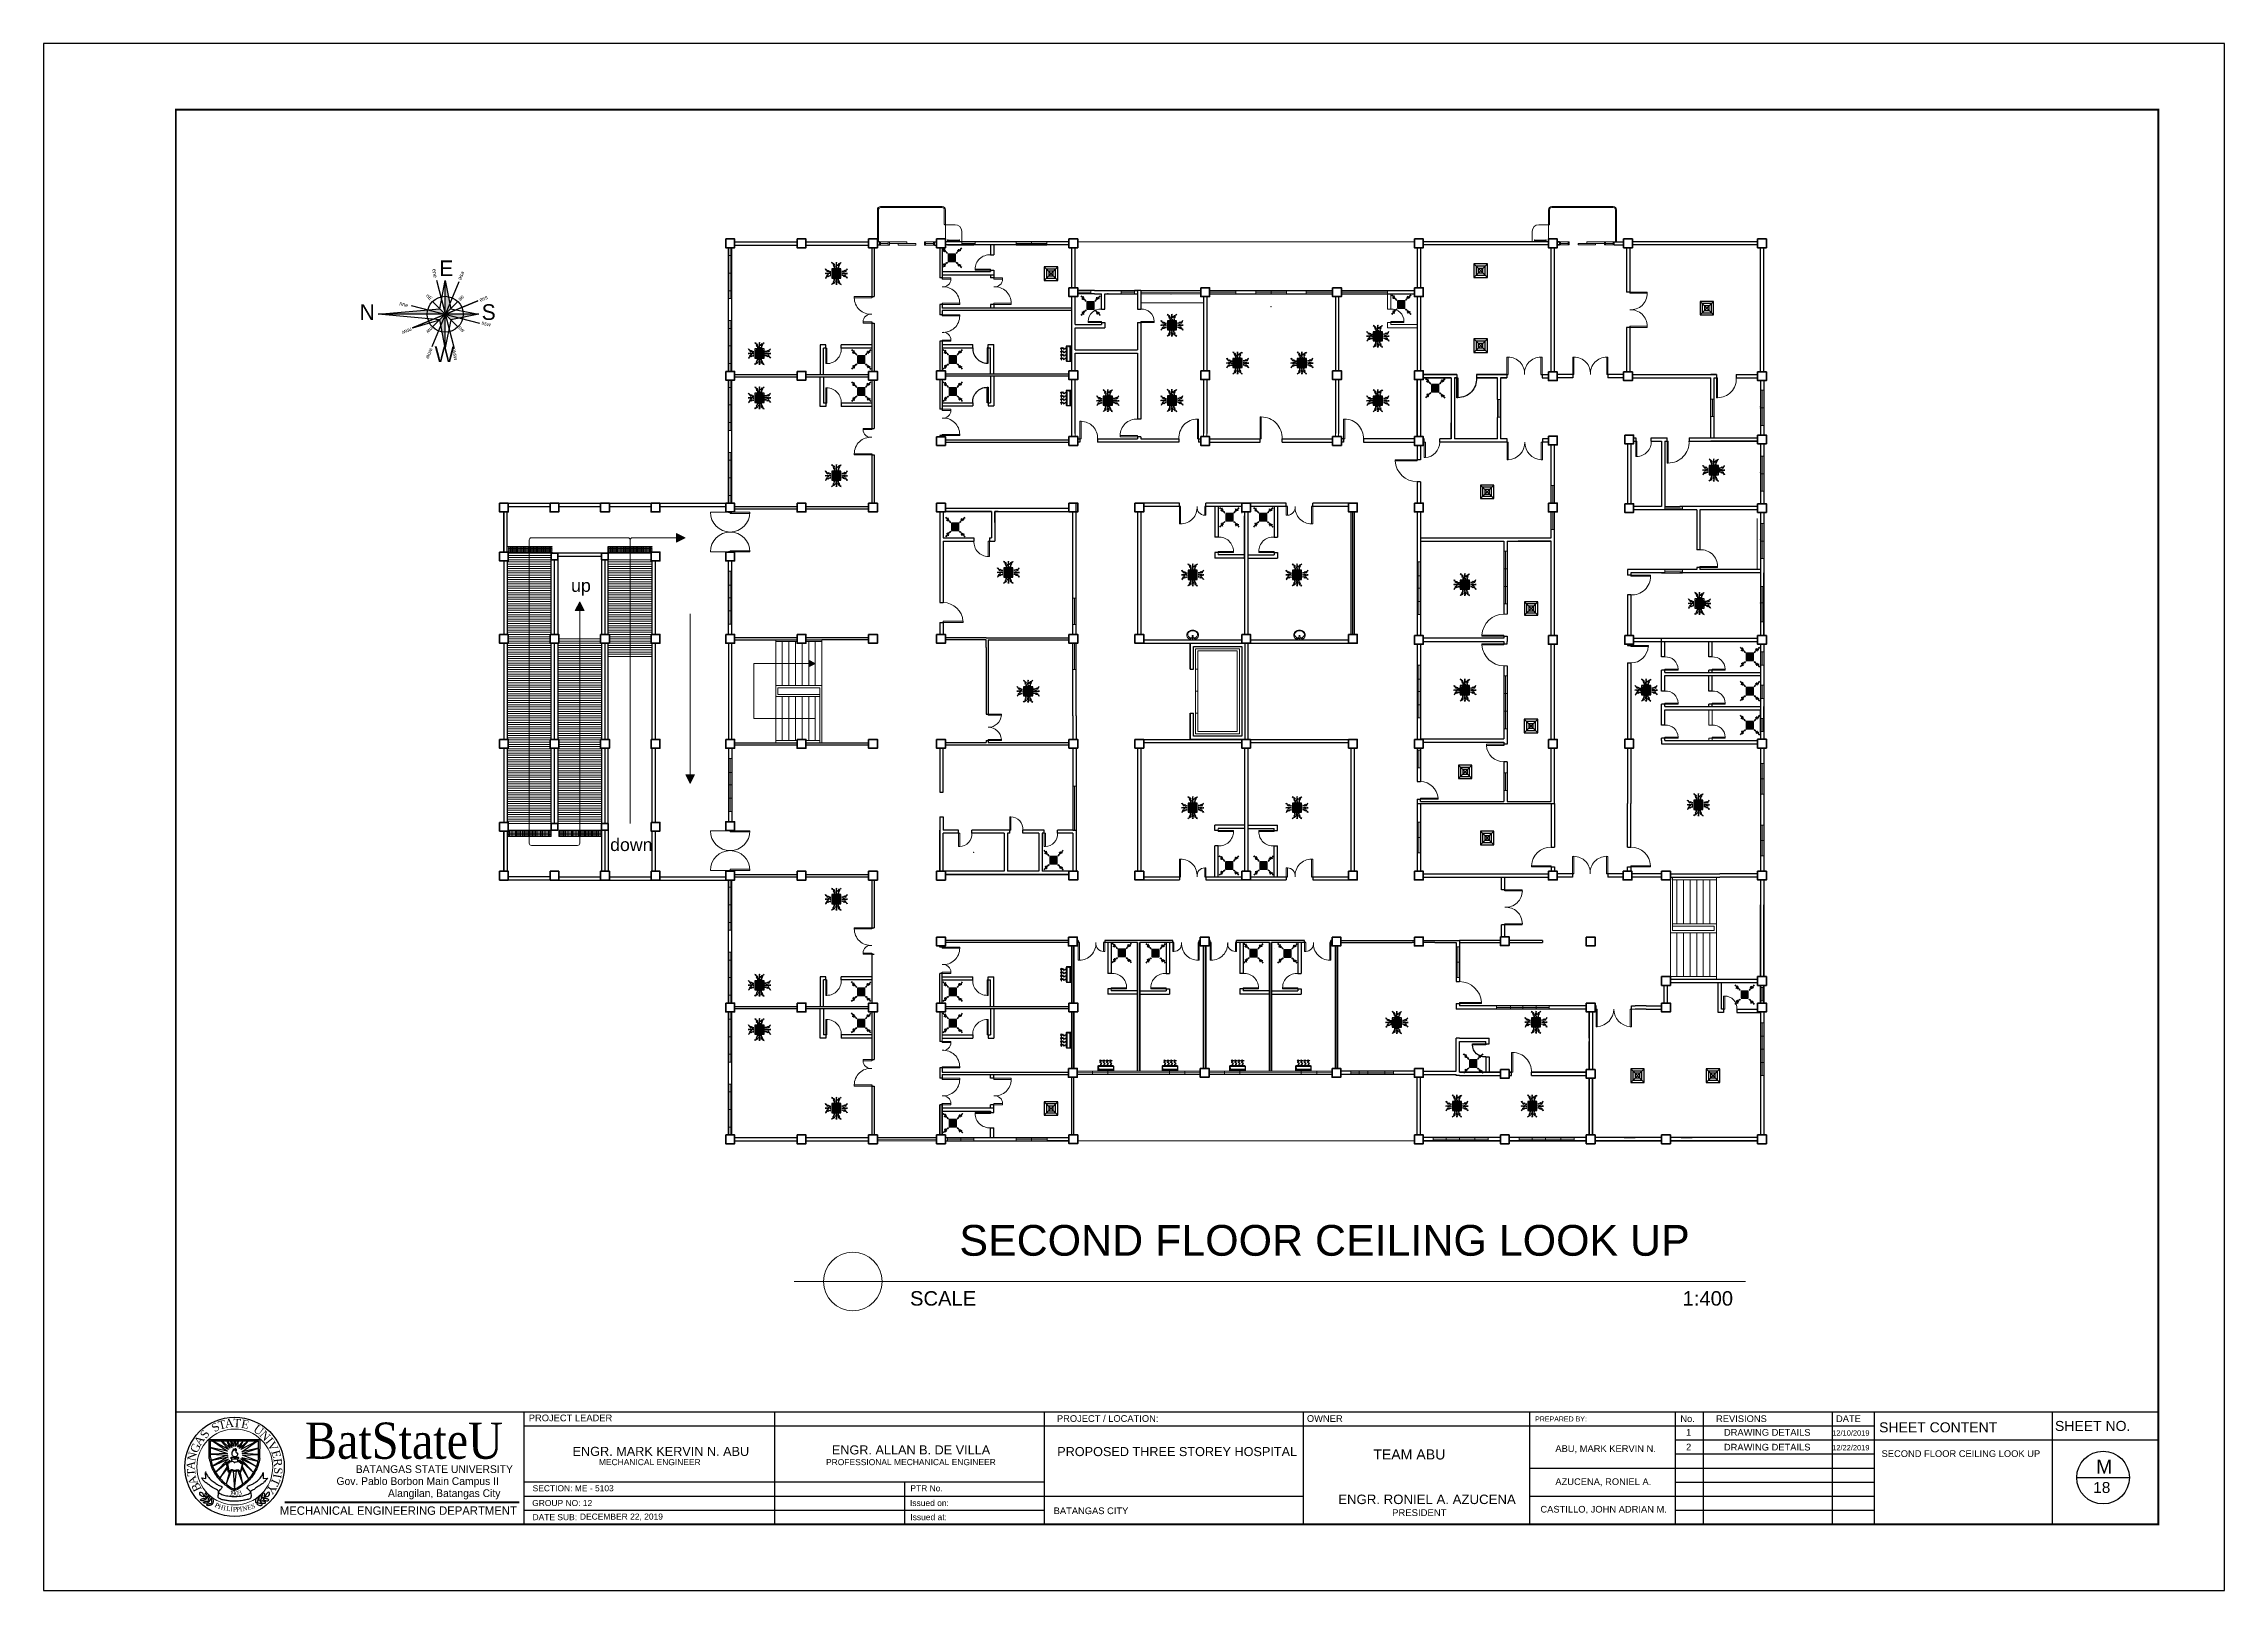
# Model space of a CAD drawing. Header units: millimetres. Extents: x 150 to 360, y 293 to 443.
# Drawn here: x 150 to 249.3, y 292.5 to 362.9 of the extents above; entities that cross this region are included whole.
import ezdxf
from ezdxf.enums import TextEntityAlignment as Align

# ---------------------------------------------------------------- set-up
doc = ezdxf.new("R2010")
doc.units = ezdxf.units.MM
doc.header["$MEASUREMENT"] = 0
for name, color, linetype in [('.1', 1, 'Continuous'), ('AIR', 7, 'Continuous'), ('diffuser', 7, 'Continuous'), ('Legends', 7, 'Continuous'), ('PATHS', 7, 'Continuous'), ('template', 7, 'Continuous')]:
    doc.layers.add(name, color=color, linetype=linetype)
doc.styles.add('arial', font='arial.ttf')
doc.styles.add('CGOTHIC', font='GOTHIC.TTF')
doc.styles.add('GARAMOND', font='GARA.TTF')
doc.styles.get("Standard").update_dxf_attribs({"font": 'arial.ttf'})
doc.styles.add('SWISSLT175', font='swissl.ttf', dxfattribs={"height": 0.175})

msp = doc.modelspace()

# ---------------------------------------------------------------- texts
at = {"color": 0, "linetype": 'ByBlock', "lineweight": 9}
for s, height, p in [('SECOND FLOOR CEILING LOOK UP', 1.4, (191.706, 307.754)), ('SCALE                                                                                                                              1:400', 0.657637, (189.46, 305.484))]:
    msp.add_text(s, height=height, dxfattribs=at).set_placement(p)
at = {"color": 8, "lineweight": -2, "ltscale": 0.4, "insert": (174.48, 338.171), "char_height": 0.5778, "attachment_point": 5, "line_spacing_factor": 0.9, "style": 'SWISSLT175'}
msp.add_mtext('up', dxfattribs=at)
at = {"color": 8, "lineweight": -2, "ltscale": 0.4, "insert": (176.773, 326.458), "char_height": 0.5778, "width": 0.90467, "attachment_point": 5, "line_spacing_factor": 0.9, "style": 'SWISSLT175'}
msp.add_mtext('down', dxfattribs=at)
at = {"layer": 'template', "width": 1}
for s, height, style, p in [('BatStateU', 1.6503, 'GARAMOND', (166.419, 298.513)), ('BATANGAS STATE UNIVERSITY', 0.35128, 'CGOTHIC', (167.805, 297.867)), ('Gov. Pablo Borbon Main Campus II', 0.35128, 'CGOTHIC', (167.046, 297.321)), ('Alangilan, Batangas City', 0.35128, 'CGOTHIC', (168.254, 296.772))]:
    msp.add_text(s, height=height, dxfattribs=dict(at, style=style)).set_placement(p, align=Align.CENTER)
at = {"layer": 'template', "style": 'arial'}
for s, height, p in [('PROJECT LEADER', 0.30409, (172.105, 300.221)), ('PROJECT / LOCATION:', 0.30402, (196.146, 300.194)), ('PROJECT / LOCATION:', 0.30402, (196.146, 300.194)), ('PROJECT / LOCATION:', 0.30402, (196.146, 300.194)), ('OWNER', 0.304, (207.527, 300.194)), ('PREPARED BY: ', 0.22802, (217.918, 300.211)), ('No.', 0.304, (224.527, 300.186)), ('1', 0.304, (224.789, 299.566)), ('REVISIONS', 0.304, (226.153, 300.186)), ('DRAWING DETAILS', 0.30402, (226.513, 299.562)), ('12/10/2019', 0.2432, (231.44, 299.566)), ('DATE', 0.304, (231.614, 300.186)), ('SHEET CONTENT', 0.45603, (233.576, 299.717)), ('SHEET NO.', 0.456, (241.583, 299.78)), ('ENGR. MARK KERVIN N. ABU', 0.41257, (174.099, 298.644)), ('ENGR. ALLAN B. DE VILLA', 0.41257, (185.903, 298.711)), ('PROPOSED THREE STOREY HOSPITAL', 0.41257, (196.161, 298.635)), ('TEAM ABU', 0.4598, (210.547, 298.481)), ('ABU, MARK KERVIN N.', 0.30402, (218.838, 298.823)), ('2', 0.304, (224.787, 298.895)), ('DRAWING DETAILS', 0.30402, (226.511, 298.891)), ('12/22/2019', 0.2432, (231.438, 298.896)), ('SECOND FLOOR CEILING LOOK UP', 0.30402, (233.688, 298.596)), ('MECHANICAL ENGINEER', 0.27505, (175.296, 298.223)), ('PROFESSIONAL MECHANICAL ENGINEER', 0.27505, (185.637, 298.223)), ('M', 0.624, (243.46, 297.843)), ('SECTION: ME - 5103', 0.27505, (172.279, 297.035)), ('PTR No.', 0.275, (189.477, 297.035)), ('ENGR. RONIEL A. AZUCENA', 0.43038, (208.952, 296.452)), ('AZUCENA, RONIEL A.', 0.30402, (218.838, 297.318)), ('18', 0.4993, (243.326, 296.957)), ('GROUP NO: 12', 0.27505, (172.261, 296.362)), ('DATE SUB:', 0.275, (172.276, 295.719)), ('DECEMBER 22, 2019', 0.27505, (174.433, 295.745)), ('Issued on:', 0.275, (189.458, 296.362)), ('Issued at:', 0.275, (189.474, 295.719)), ('BATANGAS CITY', 0.30402, (195.999, 295.994)), ('PRESIDENT', 0.3099, (211.405, 295.907)), ('CASTILLO, JOHN ADRIAN M.', 0.30402, (218.158, 296.065))]:
    msp.add_text(s, height=height, dxfattribs=at).set_placement(p)
at = {"layer": 'template', "attachment_point": 1}
for s, insert, char_height, width, rotation in [('{\\fTimes New Roman|b0|i0|c0|p18;S}', (157.109, 299.612), 0.37713, 29.67394, 56.11039), ('{\\fTimes New Roman|b0|i0|c0|p18;S}', (157.608, 300.027), 0.37713, 29.67394, 33.23179), ('{\\fTimes New Roman|b0|i0|c0|p18;T}', (157.924, 300.203), 0.37713, 29.67394, 14.44799), ('{\\fTimes New Roman|b0|i0|c0|p18;A}', (158.247, 300.3), 0.37713, 29.67394, 5.71852), ('{\\fTimes New Roman|b0|i0|c0|p18;T}', (158.663, 300.335), 0.37713, 0.3193, 356.81503), ('{\\fTimes New Roman|b0|i0|c0|p18;E}', (159.06, 300.306), 0.37713, 29.67394, 348.69045), ('{\\fTimes New Roman|b0|i0|c0|p18;U}', (159.752, 300.098), 0.37713, 29.67394, 323.50126), ('{\\fTimes New Roman|b0|i0|c0|p18;N}', (160.088, 299.84), 0.37713, 29.67394, 314.13564), ('{\\fTimes New Roman|b0|i0|c0|p18;N}', (156.546, 298.46), 0.37713, 29.67394, 77.56161), ('{\\fTimes New Roman|b0|i0|c0|p18;G}', (156.669, 298.898), 0.37713, 29.67394, 65.93474), ('{\\fTimes New Roman|b0|i0|c0|p18;A}', (156.834, 299.285), 0.37713, 29.67394, 56.11039), ('{\\fTimes New Roman|b0|i0|c0|p18;I}', (160.388, 299.526), 0.37713, 29.67394, 308.6454), ('{\\fTimes New Roman|b0|i0|c0|p18;V}', (160.52, 299.357), 0.37713, 29.67394, 298.20017), ('{\\fTimes New Roman|b0|i0|c0|p18;E}', (160.745, 298.946), 0.37713, 29.67394, 285.47868), ('{\\fTimes New Roman|b0|i0|c0|p18;A}', (156.515, 298.025), 0.37713, 29.67394, 85.53705), ('{\\fTimes New Roman|b0|i0|c0|p18;T}', (156.566, 297.704), 0.37713, 29.67394, 94.26652), ('{\\fTimes New Roman|b0|i0|c0|p18;I}', (160.858, 297.786), 0.37713, 29.67394, 259.8108), ('{\\fTimes New Roman|b0|i0|c0|p18;R}', (160.853, 298.554), 0.37713, 29.67394, 276.19955), ('{\\fTimes New Roman|b0|i0|c0|p18;S}', (160.9, 298.112), 0.37713, 29.67394, 266.05857), ('{\\fTimes New Roman|b0|i0|c0|p18;A}', (156.7, 297.272), 0.37713, 29.67394, 110.36673), ('{\\fTimes New Roman|b0|i0|c0|p18;B}', (156.882, 296.966), 0.37713, 29.67394, 115.18408), ('{\\fTimes New Roman|b0|i0|c0|p18;1}', (158.499, 297.071), 0.21119, 29.67394, 350.69674), ('{\\fTimes New Roman|b0|i0|c0|p18;9}', (158.58, 297.049), 0.21119, 29.67394, 359.89652), ('{\\fTimes New Roman|b0|i0|c0|p18;0}', (158.737, 297.045), 0.21119, 29.67394, 359.89652), ('{\\fTimes New Roman|b0|i0|c0|p18;3}', (158.851, 297.047), 0.21119, 29.67394, 14.57269), ('{\\fTimes New Roman|b0|i0|c0|p18;Y}', (160.661, 297.19), 0.37713, 29.67394, 237.49398), ('{\\fTimes New Roman|b0|i0|c0|p18;T}', (160.811, 297.542), 0.37713, 29.67394, 245.97799), ('{\\fTimes New Roman|b0|i0|c0|p18;P}', (157.877, 296.527), 0.21119, 29.67394, 333.24497), ('{\\fTimes New Roman|b0|i0|c0|p18;P}', (157.883, 296.527), 0.21119, 29.67394, 333.24497), ('{\\fTimes New Roman|b0|i0|c0|p18;H}', (158.009, 296.452), 0.21119, 29.67394, 342.36893), ('{\\fTimes New Roman|b0|i0|c0|p18;I}', (158.224, 296.382), 0.21119, 29.67394, 350.74463), ('{\\fTimes New Roman|b0|i0|c0|p18;L}', (158.354, 296.363), 0.21119, 29.67394, 350.69674), ('{\\fTimes New Roman|b0|i0|c0|p18;I}', (158.531, 296.33), 0.21119, 29.67394, 357.83253), ('{\\fTimes New Roman|b0|i0|c0|p18;P}', (158.637, 296.32), 0.21119, 29.67394, 359.89652), ('{\\fTimes New Roman|b0|i0|c0|p18;P}', (158.77, 296.313), 0.21119, 29.67394, 7.51618), ('{\\fTimes New Roman|b0|i0|c0|p18;I}', (158.931, 296.321), 0.21119, 29.67394, 9.03911), ('{\\fTimes New Roman|b0|i0|c0|p18;N}', (159.04, 296.33), 0.21119, 29.67394, 12.92447), ('{\\fTimes New Roman|b0|i0|c0|p18;E}', (159.263, 296.387), 0.21119, 29.67394, 14.57269), ('{\\fTimes New Roman|b0|i0|c0|p18;S}', (159.442, 296.438), 0.21119, 29.67394, 14.57269)]:
    msp.add_mtext(s, dxfattribs=dict(at, insert=insert, char_height=char_height, width=width, rotation=rotation))
at = {"layer": 'template', "linetype": 'Continuous', "lineweight": 0, "insert": (160.774, 296.347), "char_height": 0.38403, "width": 12.18966, "attachment_point": 1}
msp.add_mtext('{\\fCentury Gothic|b0|i0|c0|p34;\\C7;MECHANICAL ENGINEERING DEPARTMENT}', dxfattribs=at)

# ---------------------------------------------------------------- blocks, each defined once
blk = doc.blocks.new('dr 900')
at = {"color": 8, "ltscale": 0.03}
blk.add_lwpolyline([(0, 0), (0.05, 0), (0.05, 0.9), (0, 0.9)], close=True, dxfattribs=at)
blk.add_arc((0.05, 0.049), 0.851, 356.72685, 90, dxfattribs=at)
blk = doc.blocks.new('door-.60m')
at = {"color": 8, "ltscale": 0.03}
blk.add_lwpolyline([(0, 0), (0.05, 0), (0.05, 0.6), (0, 0.6)], close=True, dxfattribs=at)
blk.add_arc((0.05, 0.048), 0.552, 355.02089, 90, dxfattribs=at)
blk = doc.blocks.new('dr 700')
at = {"color": 8, "ltscale": 0.03}
blk.add_lwpolyline([(0, 0), (0.05, 0), (0.05, 0.7), (0, 0.7)], close=True, dxfattribs=at)
blk.add_arc((0.05, 0.048), 0.652, 355.75781, 90, dxfattribs=at)
blk = doc.blocks.new('GRILL-C-IN')
at = {"layer": 'AIR', "ltscale": 3}
for p, q in [((-0.62, 0.6), (-0.67, 0.65)), ((-0.6, 0.62), (-0.65, 0.67)), ((-0.64, 0.64), (-0.3, 0.3)), ((0.64, 0.64), (0.3, 0.3)), ((0.6, 0.62), (0.65, 0.67)), ((0.62, 0.6), (0.67, 0.65)), ((-0.62, -0.6), (-0.67, -0.65)), ((-0.6, -0.62), (-0.65, -0.67)), ((-0.64, -0.64), (-0.3, -0.3)), ((0.64, -0.64), (0.3, -0.3)), ((0.6, -0.62), (0.65, -0.67)), ((0.62, -0.6), (0.67, -0.65))]:
    blk.add_line(p, q, dxfattribs=at)
at = {"layer": 'AIR'}
for p, q in [((-0.19, 0.19), (0.19, -0.19)), ((0.19, 0.19), (-0.19, -0.19))]:
    blk.add_line(p, q, dxfattribs=at)
at = {"layer": 'AIR', "ltscale": 3}
for points in [[(-0.36, 0.39), (-0.39, 0.36), (-0.3, 0.3)], [(0.39, 0.36), (0.36, 0.39), (0.3, 0.3)], [(-0.36, -0.39), (-0.39, -0.36), (-0.3, -0.3)], [(0.39, -0.36), (0.36, -0.39), (0.3, -0.3)]]:
    blk.add_lwpolyline(points, close=True, dxfattribs=at)
at = {"layer": 'AIR'}
for points in [[(-0.25, -0.25), (0.25, -0.25), (0.25, 0.25), (-0.25, 0.25)], [(-0.19, -0.19), (0.19, -0.19), (0.19, 0.19), (-0.19, 0.19)], [(-0.12, -0.12), (0.12, -0.12), (0.12, 0.12), (-0.12, 0.12)], [(-0.06, -0.06), (0.06, -0.06), (0.06, 0.06), (-0.06, 0.06)]]:
    blk.add_lwpolyline(points, close=True, dxfattribs=at)
at = {"layer": 'AIR', "ltscale": 3}
for points in [[(-0.44, 0.44), (-0.51, 0.4), (-0.43, 0.51), (-0.57, 0.43), (-0.48, 0.6), (-0.56, 0.56)], [(0.44, 0.44), (0.4, 0.51), (0.51, 0.43), (0.43, 0.57), (0.6, 0.48), (0.56, 0.56)], [(-0.44, -0.44), (-0.51, -0.4), (-0.43, -0.51), (-0.57, -0.43), (-0.48, -0.6), (-0.56, -0.56)], [(0.44, -0.44), (0.4, -0.51), (0.51, -0.43), (0.43, -0.57), (0.6, -0.48), (0.56, -0.56)]]:
    blk.add_spline(points, degree=3, dxfattribs=at)
for points in [[(-0.3, 0.3), (-0.36, 0.39), (-0.39, 0.36)], [(0.3, 0.3), (0.39, 0.36), (0.36, 0.39)], [(-0.3, -0.3), (-0.36, -0.39), (-0.39, -0.36)], [(0.3, -0.3), (0.39, -0.36), (0.36, -0.39)]]:
    blk.add_solid(points, dxfattribs=at)
blk = doc.blocks.new('AC-S-12')
at = {"layer": 'diffuser'}
for p, q in [((-0.15, 0.15), (0.15, -0.15)), ((0.15, 0.15), (-0.15, -0.15)), ((-0.15, 0.15), (-0.15, -0.15)), ((0.15, 0.15), (-0.15, 0.15)), ((-0.1, 0.1), (-0.1, -0.1)), ((0.1, 0.1), (-0.1, 0.1)), ((-0.05, 0.05), (-0.05, -0.05)), ((0.05, 0.05), (-0.05, 0.05)), ((0.05, -0.05), (0.05, 0.05)), ((0.1, -0.1), (0.1, 0.1)), ((0.15, -0.15), (0.15, 0.15)), ((-0.15, -0.15), (0.15, -0.15)), ((-0.1, -0.1), (0.1, -0.1)), ((-0.05, -0.05), (0.05, -0.05))]:
    blk.add_line(p, q, dxfattribs=at)
for points in [[(-0.358, 0.358, 0, 0.0447, 0), (-0.295, 0.295, 0, 0, 0), (-0.15, 0.15, 0, 0, 0)], [(0.358, 0.358, 0, 0.0447, 0), (0.295, 0.295, 0, 0, 0), (0.15, 0.15, 0, 0, 0)], [(-0.358, -0.358, 0, 0.0447, 0), (-0.295, -0.295, 0, 0, 0), (-0.15, -0.15, 0, 0, 0)], [(0.358, -0.358, 0, 0.0447, 0), (0.295, -0.295, 0, 0, 0), (0.15, -0.15, 0, 0, 0)]]:
    blk.add_lwpolyline(points, format="xyseb", dxfattribs=at)
blk = doc.blocks.new('fcu')
at = {"layer": 'diffuser', "xscale": 2.052644456280903, "yscale": 2.052644456280903, "zscale": 2.052644456280903}
blk.add_blockref('AC-S-12', (0, 0), dxfattribs=at)
blk = doc.blocks.new('FCU-13000P (CASSETTE SPLIT)')
at = {"layer": 'AIR', "ltscale": 3}
for p, q in [((-0.52, 0), (-1, 0)), ((-0.56, 0.19), (-0.49, 0.19)), ((-0.56, 0.16), (-0.49, 0.16)), ((-0.56, 0.02), (-0.49, 0.02)), ((-0.19, 0.56), (-0.19, 0.49)), ((-0.16, 0.56), (-0.16, 0.49)), ((-0.02, 0.56), (-0.02, 0.49)), ((0, 0.52), (0, 1)), ((0.02, 0.56), (0.02, 0.49)), ((0.16, 0.56), (0.16, 0.49)), ((0.19, 0.56), (0.19, 0.49)), ((0.56, 0.19), (0.49, 0.19)), ((0.56, 0.16), (0.49, 0.16)), ((0.56, 0.02), (0.49, 0.02)), ((0.52, 0), (1, 0)), ((-0.56, -0.02), (-0.49, -0.02)), ((-0.56, -0.16), (-0.49, -0.16)), ((-0.56, -0.19), (-0.49, -0.19)), ((-0.19, -0.56), (-0.19, -0.49)), ((-0.16, -0.56), (-0.16, -0.49)), ((-0.02, -0.56), (-0.02, -0.49)), ((0, -0.52), (0, -1)), ((0.02, -0.56), (0.02, -0.49)), ((0.16, -0.56), (0.16, -0.49)), ((0.19, -0.56), (0.19, -0.49)), ((0.56, -0.02), (0.49, -0.02)), ((0.56, -0.16), (0.49, -0.16)), ((0.56, -0.19), (0.49, -0.19))]:
    blk.add_line(p, q, dxfattribs=at)
at = {"layer": 'AIR'}
for p, q in [((0.3, -0.3), (-0.3, 0.3)), ((0.3, 0.3), (-0.3, -0.3))]:
    blk.add_line(p, q, dxfattribs=at)
at = {"layer": 'AIR', "ltscale": 3}
for points in [[(-0.89, 0.02), (-0.89, -0.02), (-1, 0)], [(-0.89, 0.34), (-0.93, 0.31), (-0.97, 0.42)], [(-0.34, 0.89), (-0.31, 0.93), (-0.42, 0.97)], [(-0.02, 0.89), (0.02, 0.89), (0, 1)], [(0.34, 0.89), (0.31, 0.93), (0.42, 0.97)], [(0.89, 0.34), (0.93, 0.31), (0.97, 0.42)], [(0.89, 0.02), (0.89, -0.02), (1, 0)], [(-0.89, -0.34), (-0.93, -0.31), (-0.97, -0.42)], [(-0.34, -0.89), (-0.31, -0.93), (-0.42, -0.97)], [(-0.02, -0.89), (0.02, -0.89), (0, -1)], [(0.34, -0.89), (0.31, -0.93), (0.42, -0.97)], [(0.89, -0.34), (0.93, -0.31), (0.97, -0.42)]]:
    blk.add_lwpolyline(points, close=True, dxfattribs=at)
at = {"layer": 'AIR'}
for points in [[(-0.91, 0.32, 0.171809), (-0.56, 0.18), (-0.52, 0.18)], [(-0.32, 0.91, -0.171809), (-0.18, 0.56), (-0.18, 0.52)], [(0.32, 0.91, 0.171809), (0.18, 0.56), (0.18, 0.52)], [(0.91, 0.32, -0.171809), (0.56, 0.18), (0.52, 0.18)], [(-0.91, -0.32, -0.171809), (-0.56, -0.18), (-0.52, -0.18)], [(-0.32, -0.91, 0.171809), (-0.18, -0.56), (-0.18, -0.52)], [(0.32, -0.91, -0.171809), (0.18, -0.56), (0.18, -0.52)], [(0.91, -0.32, 0.171809), (0.56, -0.18), (0.52, -0.18)]]:
    blk.add_lwpolyline(points, format="xyb", dxfattribs=at)
for points in [[(-0.41, -0.41), (0.41, -0.41), (0.41, 0.41), (-0.41, 0.41)], [(-0.37, 0.31), (-0.35, 0.31), (-0.35, -0.31), (-0.37, -0.31)], [(-0.31, 0.37), (0.31, 0.37), (0.31, 0.35), (-0.31, 0.35)], [(-0.26, -0.26), (0.26, -0.26), (0.26, 0.26), (-0.26, 0.26)], [(-0.21, -0.21), (0.21, -0.21), (0.21, 0.21), (-0.21, 0.21)], [(-0.16, -0.16), (0.16, -0.16), (0.16, 0.16), (-0.16, 0.16)], [(-0.11, -0.11), (0.11, -0.11), (0.11, 0.11), (-0.11, 0.11)], [(-0.06, -0.06), (0.06, -0.06), (0.06, 0.06), (-0.06, 0.06)], [(0.37, 0.31), (0.35, 0.31), (0.35, -0.31), (0.37, -0.31)], [(-0.31, -0.37), (0.31, -0.37), (0.31, -0.35), (-0.31, -0.35)]]:
    blk.add_lwpolyline(points, close=True, dxfattribs=at)
blk.add_lwpolyline([(-0.26, -0.31), (0.26, -0.31, 0.414214), (0.31, -0.26), (0.31, 0.26, 0.414214), (0.26, 0.31), (-0.26, 0.31, 0.414214), (-0.31, 0.26), (-0.31, -0.26, 0.414214)], format="xyb", close=True, dxfattribs=at)
at = {"layer": 'AIR', "ltscale": 3}
for points in [[(-0.84, 0.27), (-0.85, 0.23), (-0.88, 0.13), (-0.7, 0.42), (-0.9, 0), (-0.65, 0.36), (-0.68, 0.24), (-0.69, 0.2)], [(-0.27, 0.84), (-0.23, 0.85), (-0.13, 0.88), (-0.42, 0.7), (0, 0.9), (-0.36, 0.65), (-0.24, 0.68), (-0.2, 0.69)], [(0.27, 0.84), (0.23, 0.85), (0.13, 0.88), (0.42, 0.7), (0, 0.9), (0.36, 0.65), (0.24, 0.68), (0.2, 0.69)], [(0.84, 0.27), (0.85, 0.23), (0.88, 0.13), (0.7, 0.42), (0.9, 0), (0.65, 0.36), (0.68, 0.24), (0.69, 0.2)], [(-0.84, -0.27), (-0.85, -0.23), (-0.88, -0.13), (-0.7, -0.42), (-0.9, 0), (-0.65, -0.36), (-0.68, -0.24), (-0.69, -0.2)], [(-0.27, -0.84), (-0.23, -0.85), (-0.13, -0.88), (-0.42, -0.7), (0, -0.9), (-0.36, -0.65), (-0.24, -0.68), (-0.2, -0.69)], [(0.27, -0.84), (0.23, -0.85), (0.13, -0.88), (0.42, -0.7), (0, -0.9), (0.36, -0.65), (0.24, -0.68), (0.2, -0.69)], [(0.84, -0.27), (0.85, -0.23), (0.88, -0.13), (0.7, -0.42), (0.9, 0), (0.65, -0.36), (0.68, -0.24), (0.69, -0.2)]]:
    blk.add_open_spline(points, degree=3, knots=[0.0032834, 0.0032834, 0.0032834, 0.0032834, 0.0712567, 0.1924075, 0.3347111, 0.5062145, 0.5813292, 0.5813292, 0.5813292, 0.5813292], dxfattribs=at)
for points in [[(-0.8, 0), (-0.78, -0.08), (-0.75, 0.06), (-0.72, -0.1), (-0.66, 0.09), (-0.63, 0)], [(0, 0.8), (0.08, 0.78), (-0.06, 0.75), (0.1, 0.72), (-0.09, 0.66), (0, 0.63)], [(0.8, 0), (0.78, -0.08), (0.75, 0.06), (0.72, -0.1), (0.66, 0.09), (0.63, 0)], [(0, -0.8), (0.08, -0.78), (-0.06, -0.75), (0.1, -0.72), (-0.09, -0.66), (0, -0.63)]]:
    blk.add_spline(points, degree=3, dxfattribs=at)
for points in [[(-1, 0), (-0.89, 0.02), (-0.89, -0.02)], [(-0.97, 0.42), (-0.89, 0.34), (-0.93, 0.31)], [(-0.42, 0.97), (-0.34, 0.89), (-0.31, 0.93)], [(0, 1), (-0.02, 0.89), (0.02, 0.89)], [(0.42, 0.97), (0.34, 0.89), (0.31, 0.93)], [(0.97, 0.42), (0.89, 0.34), (0.93, 0.31)], [(1, 0), (0.89, 0.02), (0.89, -0.02)], [(-0.97, -0.42), (-0.89, -0.34), (-0.93, -0.31)], [(-0.42, -0.97), (-0.34, -0.89), (-0.31, -0.93)], [(0, -1), (-0.02, -0.89), (0.02, -0.89)], [(0.42, -0.97), (0.34, -0.89), (0.31, -0.93)], [(0.97, -0.42), (0.89, -0.34), (0.93, -0.31)]]:
    blk.add_solid(points, dxfattribs=at)
blk = doc.blocks.new('CARRIER-S30-32 (FCD)')
at = {"layer": 'AIR'}
for p, q in [((0.82, -0.05), (-0.83, -0.05)), ((0.82, -0.08), (-0.83, -0.08)), ((0.82, -0.1), (-0.83, -0.1)), ((0.82, -0.13), (-0.83, -0.13)), ((0.82, -0.15), (-0.83, -0.15)), ((-0.6, -0.03), (-0.6, -0.18)), ((-0.4, -0.03), (-0.4, -0.18)), ((-0.2, -0.03), (-0.2, -0.18)), ((0, -0.03), (0, -0.18)), ((0.2, -0.03), (0.2, -0.18)), ((0.4, -0.03), (0.4, -0.18)), ((0.6, -0.03), (0.6, -0.18))]:
    blk.add_line(p, q, dxfattribs=at)
for points in [[(-0.8, -0.62), (0.8, -0.62, 0.414214), (0.85, -0.57), (0.85, 0), (-0.85, 0), (-0.85, -0.57, 0.414214)], [(-0.8, -0.59), (0.8, -0.59, 0.414214), (0.82, -0.57), (0.82, -0.53), (-0.83, -0.53), (-0.83, -0.57, 0.414214)]]:
    blk.add_lwpolyline(points, format="xyb", close=True, dxfattribs=at)
for points in [[(-0.83, -0.03), (0.82, -0.03), (0.82, -0.18), (-0.83, -0.18)], [(-0.66, -1.13), (-0.56, -1.24), (-0.7, -1.18)], [(-0.46, -1.13), (-0.56, -1.24), (-0.43, -1.18)], [(-0.29, -1.13), (-0.19, -1.24), (-0.32, -1.18)], [(-0.09, -1.13), (-0.19, -1.24), (-0.05, -1.18)], [(0.09, -1.13), (0.19, -1.24), (0.05, -1.18)], [(0.29, -1.13), (0.19, -1.24), (0.32, -1.18)], [(0.46, -1.13), (0.56, -1.24), (0.43, -1.18)], [(0.66, -1.13), (0.56, -1.24), (0.7, -1.18)]]:
    blk.add_lwpolyline(points, close=True, dxfattribs=at)
for points in [[(-0.56, -0.68), (-0.56, -0.79), (-0.44, -0.84), (-0.67, -1), (-0.56, -1.04), (-0.56, -1.24)], [(-0.19, -0.68), (-0.19, -0.79), (-0.06, -0.84), (-0.29, -1), (-0.19, -1.04), (-0.19, -1.24)], [(0.19, -0.68), (0.19, -0.79), (0.31, -0.84), (0.08, -1), (0.19, -1.04), (0.19, -1.24)], [(0.56, -0.68), (0.56, -0.79), (0.69, -0.84), (0.46, -1), (0.56, -1.04), (0.56, -1.24)]]:
    blk.add_lwpolyline(points, dxfattribs=at)
for centre in [(-0.8, -0.29), (-0.8, -0.36)]:
    blk.add_circle(centre, 0.0187, dxfattribs=at)
blk = doc.blocks.new('A$C4B4E3A78')
at = {"layer": 'PATHS'}
h = blk.add_hatch(color=7, dxfattribs=at)
h.paths.add_polyline_path([(0, 0.334, -0.044061), (0.059, 0.329), (0, 0.626)])
h.paths.add_polyline_path([(0, 0), (0.103, 0.103), (0.059, 0.329, 0.044061), (0, 0.334)])
h.paths.add_polyline_path([(0.334, 0, -0.044061), (0.329, -0.059), (0.626, 0)])
h.paths.add_polyline_path([(0, 0), (0.103, -0.103), (0.329, -0.059, 0.044061), (0.334, 0)])
h.paths.add_polyline_path([(0, -0.334, -0.044061), (-0.059, -0.329), (0, -0.626)])
h.paths.add_polyline_path([(0, 0), (-0.103, -0.103), (-0.059, -0.329, 0.044061), (0, -0.334)])
h.paths.add_polyline_path([(-0.334, 0, -0.063049), (-0.324, 0.083), (-1.249, 0)])
h.paths.add_polyline_path([(-0.324, 0.083, 0.063049), (-0.334, 0), (0, 0), (-0.103, 0.103)])
at = {"layer": 'PATHS', "color": 7}
for p, q in [((0.251, 0.606), (-0.251, -0.606)), ((-0.165, 0.635), (0.165, -0.635)), ((-0.103, 0.103), (0, 0.626)), ((0, -0.626), (0, 0.626)), ((0, 0.626), (0.103, 0.103)), ((-1.249, 0), (-0.103, 0.103)), ((-0.635, 0.165), (0.635, -0.165)), ((0.606, 0.251), (-0.606, -0.251)), ((-0.606, -0.251), (0.606, 0.251)), ((0, 0), (-0.236, 0.236)), ((0, 0), (0.236, 0.236)), ((0.103, 0.103), (0.626, 0)), ((0.626, 0), (-1.249, 0)), ((-0.103, -0.103), (-1.249, 0)), ((-0.6, -0.249), (-0.103, -0.103)), ((0, 0), (-0.236, -0.236)), ((0, -0.626), (-0.103, -0.103)), ((0, 0), (0.236, -0.236)), ((0.103, -0.103), (0, -0.626)), ((0.626, 0), (0.103, -0.103))]:
    blk.add_line(p, q, dxfattribs=at)
blk.add_circle((0, 0), 0.334, dxfattribs=at)
at = {"layer": 'PATHS', "color": 7, "char_height": 0.0729, "width": 0.15156}
for s, insert, attachment_point, rotation in [('{\\fAlgerian|b0|i0|c0|p82;ene}', (-0.242, 0.839), 7, 278.5552), ('{\\fAlgerian|b0|i0|c0|p82;ese}', (0.372, 0.775), 1, 247.5), ('{\\fAlgerian|b0|i0|c0|p82;nne}', (-0.84, 0.242), 1, 345.4238), ('{\\fAlgerian|b0|i0|c0|p82;nE}', (-0.315, 0.39), 1, 315), ('{\\fAlgerian|b0|i0|c0|p82;se}', (0.367, 0.307), 1, 225), ('{\\fAlgerian|b0|i0|c0|p82;sse}', (0.804, 0.276), 1, 202.5), ('{\\fAlgerian|b0|i0|c0|p82;nnw}', (-0.611, -0.311), 1, 202.5), ('{\\fAlgerian|b0|i0|c0|p82;nw}', (-0.217, -0.276), 1, 225), ('{\\fAlgerian|b0|i0|c0|p82;sw}', (0.284, -0.202), 1, 315), ('{\\fAlgerian|b0|i0|c0|p82;ssw}', (0.687, -0.117), 1, 345.4238), ('{\\fAlgerian|b0|i0|c0|p82;wnw}', (-0.219, -0.651), 1, 247.5), ('{\\fAlgerian|b0|i0|c0|p82;wsw}', (0.136, -0.665), 7, 278.5552)]:
    blk.add_mtext(s, dxfattribs=dict(at, insert=insert, attachment_point=attachment_point, rotation=rotation))
at = {"layer": 'PATHS', "color": 7, "char_height": 0.2916, "width": 0.60625, "attachment_point": 1}
for s, insert in [('{\\fAlgerian|b0|i0|c0|p82;E}', (-0.11, 1.001)), ('{\\fAlgerian|b0|i0|c0|p82;N}', (-1.591, 0.187)), ('{\\fAlgerian|b0|i0|c0|p82;S}', (0.678, 0.187)), ('{\\fAlgerian|b0|i0|c0|p82;W}', (-0.197, -0.598))]:
    blk.add_mtext(s, dxfattribs=dict(at, insert=insert))

# ---------------------------------------------------------------- linework, layer by layer
at = {"layer": '.1', "color": 0}
msp.add_line((249.294, 362.92), (150.018, 362.92), dxfattribs=at)
at = {"color": 8, "lineweight": 9}
for p, q in [((191.512, 354.679), (191.042, 354.679)), ((218.082, 354.68), (218.552, 354.68)), ((218.522, 354.507), (218.522, 354.032)), ((181.197, 351.317), (181.197, 353.629)), ((181.272, 353.629), (181.272, 351.317)), ((191.072, 353.904), (191.872, 353.904)), ((191.166, 353.754), (191.766, 353.754)), ((191.192, 353.984), (191.172, 353.984)), ((191.172, 353.984), (191.172, 353.904)), ((191.192, 353.904), (191.192, 353.984)), ((191.442, 353.974), (191.192, 353.974)), ((191.442, 353.954), (191.192, 353.954)), ((191.442, 353.974), (191.692, 353.974)), ((191.442, 353.954), (191.692, 353.954)), ((191.692, 353.904), (191.692, 353.984)), ((191.692, 353.984), (191.712, 353.984)), ((191.712, 353.984), (191.712, 353.904)), ((191.766, 353.754), (192.366, 353.754)), ((191.812, 353.904), (191.812, 354.379)), ((191.822, 353.754), (191.822, 353.904)), ((192.422, 353.904), (191.822, 353.904)), ((192.422, 353.829), (191.822, 353.829)), ((192.372, 353.754), (191.872, 353.754)), ((192.422, 353.754), (192.422, 353.904)), ((194.291, 353.904), (194.291, 353.754)), ((195.691, 353.829), (194.291, 353.829)), ((194.991, 353.904), (194.991, 353.754)), ((195.691, 353.754), (195.691, 353.904)), ((212.422, 353.905), (197.097, 353.905)), ((217.782, 353.905), (217.782, 354.38)), ((217.901, 353.983), (217.881, 353.983)), ((217.881, 353.983), (217.881, 353.903)), ((217.901, 353.903), (217.901, 353.983)), ((218.151, 353.973), (217.901, 353.973)), ((218.151, 353.953), (217.901, 353.953)), ((218.151, 353.973), (218.401, 353.973)), ((218.151, 353.953), (218.401, 353.953)), ((218.401, 353.903), (218.401, 353.983)), ((218.401, 353.983), (218.421, 353.983)), ((218.421, 353.983), (218.421, 353.903)), ((181.197, 352.473), (181.197, 353.273)), ((181.197, 353.273), (181.347, 353.273)), ((181.197, 352.473), (181.347, 352.473)), ((181.347, 353.273), (181.347, 351.673)), ((181.347, 351.673), (181.197, 351.673)), ((197.097, 351.68), (197.097, 351.68)), ((197.097, 351.68), (197.697, 351.68)), ((197.697, 351.605), (197.097, 351.607)), ((197.697, 351.68), (197.697, 351.53)), ((199.072, 351.53), (199.072, 351.68)), ((199.072, 351.605), (199.672, 351.605)), ((199.672, 351.53), (199.072, 351.53)), ((199.672, 351.68), (199.672, 351.53)), ((200.734, 351.68), (199.972, 351.68)), ((202.697, 351.607), (199.972, 351.607)), ((200.734, 351.53), (199.972, 351.53)), ((201.934, 351.68), (200.734, 351.68)), ((201.934, 351.53), (200.734, 351.53)), ((201.934, 351.68), (202.697, 351.68)), ((201.934, 351.53), (202.697, 351.53)), ((203.097, 351.68), (203.097, 351.68)), ((204.297, 351.605), (203.097, 351.607)), ((204.297, 351.68), (204.297, 351.53)), ((205.197, 351.53), (205.197, 351.68)), ((206.597, 351.605), (205.197, 351.605)), ((205.897, 351.53), (205.197, 351.53)), ((205.897, 351.68), (205.897, 351.53)), ((205.897, 351.68), (206.597, 351.68)), ((206.597, 351.68), (206.597, 351.53)), ((207.497, 351.68), (207.497, 351.53)), ((207.497, 351.605), (208.697, 351.605)), ((209.097, 351.68), (209.097, 351.68)), ((211.197, 351.605), (209.097, 351.607)), ((211.197, 351.53), (211.197, 351.68)), ((211.197, 351.53), (211.347, 351.53)), ((181.197, 350.817), (181.197, 351.317)), ((181.197, 351.317), (181.347, 351.317)), ((181.197, 350.817), (181.197, 350.317)), ((196.822, 350.88), (196.822, 351.407)), ((196.972, 351.38), (196.972, 350.88)), ((212.547, 351.407), (212.547, 350.13)), ((212.547, 351.38), (212.547, 350.88)), ((181.197, 350.317), (181.347, 350.317)), ((181.197, 348.004), (181.197, 350.317)), ((181.197, 349.16), (181.197, 349.96)), ((181.197, 349.96), (181.347, 349.96)), ((181.272, 350.317), (181.272, 348.004)), ((181.347, 349.96), (181.347, 348.36)), ((181.197, 349.16), (181.347, 349.16)), ((181.347, 348.36), (181.197, 348.36)), ((181.197, 348.004), (181.347, 348.004)), ((181.197, 345.317), (181.197, 347.604)), ((181.272, 347.604), (181.272, 345.317)), ((185.522, 347.854), (187.472, 347.854)), ((185.522, 347.754), (187.472, 347.754)), ((186.272, 347.854), (186.772, 347.854)), ((186.272, 347.754), (186.772, 347.754)), ((192.372, 347.879), (191.872, 347.879)), ((192.372, 347.779), (191.872, 347.779)), ((228.172, 346.942), (228.172, 347.582)), ((228.322, 346.942), (228.322, 347.582)), ((181.197, 346.473), (181.197, 347.273)), ((181.197, 347.273), (181.347, 347.273)), ((181.347, 347.273), (181.347, 345.673)), ((214.097, 346.105), (214.097, 346.605)), ((216.197, 345.904), (216.197, 346.717)), ((216.347, 346.717), (216.197, 346.717)), ((216.272, 346.717), (216.272, 345.917)), ((216.347, 346.317), (216.347, 346.817)), ((225.922, 345.929), (225.922, 346.805)), ((226.072, 346.742), (225.922, 346.742)), ((225.997, 346.742), (225.997, 345.942)), ((226.072, 346.342), (226.072, 346.842)), ((228.172, 346.345), (228.172, 347.145)), ((228.172, 347.145), (228.322, 347.145)), ((228.172, 345.742), (228.172, 346.942)), ((228.247, 347.145), (228.247, 345.545)), ((228.322, 347.145), (228.322, 345.545)), ((228.322, 345.806), (228.322, 347.006)), ((228.322, 345.742), (228.322, 346.942)), ((181.197, 346.473), (181.347, 346.473)), ((181.347, 345.673), (181.197, 345.673)), ((216.347, 345.917), (216.197, 345.917)), ((216.347, 346.317), (216.347, 345.817)), ((226.072, 345.942), (225.922, 345.942)), ((226.072, 346.342), (226.072, 345.842)), ((228.172, 346.345), (228.322, 346.345)), ((228.322, 345.545), (228.172, 345.545)), ((181.197, 345.317), (181.347, 345.317)), ((196.822, 345.18), (196.822, 345.032)), ((196.972, 345.18), (196.972, 345.032)), ((197.097, 344.93), (197.097, 344.93)), ((197.097, 344.78), (197.097, 344.78)), ((202.822, 345.032), (202.822, 345.18)), ((202.972, 345.032), (202.972, 345.18)), ((203.097, 344.93), (203.097, 344.93)), ((203.097, 344.78), (203.097, 344.78)), ((208.822, 345.032), (208.822, 345.18)), ((208.972, 345.032), (208.972, 345.18)), ((228.172, 344.067), (228.172, 344.707)), ((228.322, 344.067), (228.322, 344.707)), ((181.197, 344.317), (181.347, 344.317)), ((181.197, 342.004), (181.197, 344.317)), ((181.197, 343.16), (181.197, 343.96)), ((181.197, 343.96), (181.347, 343.96)), ((181.272, 344.317), (181.272, 342.004)), ((181.347, 343.96), (181.347, 342.36)), ((228.172, 343.345), (228.172, 344.145)), ((228.172, 344.145), (228.322, 344.145)), ((228.172, 344.067), (228.172, 342.867)), ((228.247, 344.145), (228.247, 342.545)), ((228.322, 344.145), (228.322, 342.545)), ((228.322, 344.067), (228.322, 342.867)), ((228.322, 342.806), (228.322, 344.006)), ((181.197, 343.16), (181.347, 343.16)), ((218.797, 342.808), (218.647, 342.808)), ((218.722, 342.808), (218.722, 342.008)), ((228.172, 343.345), (228.322, 343.345)), ((228.322, 342.545), (228.172, 342.545)), ((181.347, 342.36), (181.197, 342.36)), ((181.197, 342.004), (181.347, 342.004)), ((192.422, 341.63), (191.922, 341.63)), ((204.559, 341.858), (203.484, 341.858)), ((204.558, 341.589), (204.558, 341.555)), ((204.558, 341.589), (204.559, 341.589)), ((204.559, 341.589), (204.559, 341.555)), ((218.797, 342.008), (218.647, 342.008)), ((218.797, 341.608), (218.647, 341.608)), ((218.722, 341.608), (218.722, 340.808)), ((223.822, 341.705), (223.822, 341.855)), ((224.622, 341.78), (223.822, 341.78)), ((224.622, 341.705), (224.622, 341.855)), ((228.172, 338.98), (228.172, 341.582)), ((228.322, 340.942), (228.322, 341.582)), ((178.829, 340.429), (178.829, 340.629)), ((179.229, 340.429), (178.829, 340.629)), ((178.839, 340.429), (178.839, 340.624)), ((178.849, 340.429), (178.849, 340.619)), ((178.859, 340.614), (178.859, 340.429)), ((178.869, 340.609), (178.869, 340.429)), ((178.879, 340.604), (178.879, 340.429)), ((178.889, 340.599), (178.889, 340.429)), ((178.899, 340.594), (178.899, 340.429)), ((178.909, 340.589), (178.909, 340.429)), ((178.919, 340.584), (178.919, 340.429)), ((178.919, 340.584), (178.919, 340.429)), ((178.929, 340.579), (178.929, 340.429)), ((178.939, 340.574), (178.939, 340.429)), ((178.949, 340.569), (178.949, 340.429)), ((178.959, 340.564), (178.959, 340.429)), ((178.969, 340.559), (178.969, 340.429)), ((178.979, 340.554), (178.979, 340.429)), ((178.989, 340.549), (178.989, 340.429)), ((178.999, 340.544), (178.999, 340.429)), ((179.009, 340.539), (179.009, 340.429)), ((179.019, 340.534), (179.019, 340.429)), ((179.029, 340.529), (179.029, 340.429)), ((179.039, 340.524), (179.039, 340.429)), ((179.049, 340.519), (179.049, 340.429)), ((204.684, 340.408), (204.684, 340.908)), ((204.834, 340.408), (204.834, 340.908)), ((218.797, 340.808), (218.647, 340.808)), ((228.172, 340.281), (228.172, 341.081)), ((228.172, 341.081), (228.322, 341.081)), ((228.247, 341.081), (228.247, 339.481)), ((228.322, 341.081), (228.322, 339.481)), ((228.322, 339.742), (228.322, 340.942)), ((171.122, 340.029), (173.122, 340.029)), ((171.272, 340.029), (171.172, 340.029)), ((171.272, 339.729), (171.172, 339.729)), ((171.172, 339.729), (173.072, 339.729)), ((171.172, 339.629), (173.122, 339.629)), ((171.172, 339.529), (173.122, 339.529)), ((171.572, 340.029), (171.272, 340.029)), ((171.272, 340.029), (171.272, 339.729)), ((171.272, 339.729), (171.572, 339.729)), ((171.572, 339.729), (171.572, 340.029)), ((171.872, 340.029), (171.572, 340.029)), ((171.572, 339.729), (171.872, 339.729)), ((171.872, 339.729), (171.872, 340.029)), ((172.172, 340.029), (171.872, 340.029)), ((171.872, 339.729), (172.172, 339.729)), ((172.122, 340.329), (172.122, 327.129)), ((172.172, 339.729), (172.172, 340.029)), ((172.472, 340.029), (172.172, 340.029)), ((172.172, 339.729), (172.472, 339.729)), ((172.222, 340.429), (176.622, 340.429)), ((172.472, 339.729), (172.472, 340.029)), ((172.772, 340.029), (172.472, 340.029)), ((172.472, 339.729), (172.772, 339.729)), ((172.772, 339.729), (172.772, 340.029)), ((173.072, 340.029), (172.772, 340.029)), ((172.772, 339.729), (173.072, 339.729)), ((173.072, 339.729), (173.072, 340.029)), ((173.072, 340.029), (173.172, 340.029)), ((173.072, 339.729), (173.122, 339.729)), ((175.822, 340.029), (175.722, 340.029)), ((175.822, 339.729), (175.722, 339.729)), ((176.122, 340.029), (175.822, 340.029)), ((175.822, 340.029), (175.822, 339.729)), ((175.822, 339.729), (176.122, 339.729)), ((176.122, 339.729), (176.122, 340.029)), ((176.422, 340.029), (176.122, 340.029)), ((176.122, 339.729), (176.422, 339.729)), ((176.422, 339.729), (176.422, 340.029)), ((176.722, 340.029), (176.422, 340.029)), ((176.422, 339.729), (176.722, 339.729)), ((176.722, 327.429), (176.722, 340.329)), ((176.722, 339.729), (176.722, 340.029)), ((177.022, 340.029), (176.722, 340.029)), ((176.722, 339.729), (177.022, 339.729)), ((176.822, 340.429), (178.829, 340.429)), ((177.022, 339.729), (177.022, 340.029)), ((177.322, 340.029), (177.022, 340.029)), ((177.022, 339.729), (177.322, 339.729)), ((177.322, 339.729), (177.322, 340.029)), ((177.622, 340.029), (177.322, 340.029)), ((177.322, 339.729), (177.622, 339.729)), ((177.622, 339.729), (177.622, 340.029)), ((177.622, 340.029), (177.722, 340.029)), ((177.622, 339.729), (177.672, 339.729)), ((178.829, 340.429), (178.829, 340.229)), ((179.229, 340.429), (178.829, 340.229)), ((178.839, 340.429), (178.839, 340.234)), ((178.849, 340.429), (178.849, 340.239)), ((178.859, 340.429), (178.859, 340.244)), ((178.869, 340.429), (178.869, 340.249)), ((178.879, 340.429), (178.879, 340.254)), ((178.889, 340.429), (178.889, 340.259)), ((178.899, 340.429), (178.899, 340.264)), ((178.909, 340.429), (178.909, 340.269)), ((178.919, 340.429), (178.919, 340.274)), ((178.919, 340.429), (178.919, 340.274)), ((178.929, 340.429), (178.929, 340.279)), ((178.939, 340.429), (178.939, 340.284)), ((178.949, 340.429), (178.949, 340.289)), ((178.959, 340.429), (178.959, 340.294)), ((178.969, 340.429), (178.969, 340.299)), ((178.979, 340.429), (178.979, 340.304)), ((178.989, 340.429), (178.989, 340.309)), ((178.999, 340.429), (178.999, 340.314)), ((179.009, 340.429), (179.009, 340.319)), ((179.019, 340.429), (179.019, 340.324)), ((179.029, 340.429), (179.029, 340.329)), ((179.039, 340.429), (179.039, 340.334)), ((179.049, 340.429), (179.049, 340.339)), ((179.059, 340.514), (179.059, 340.429)), ((179.059, 340.429), (179.059, 340.344)), ((179.069, 340.509), (179.069, 340.429)), ((179.069, 340.429), (179.069, 340.349)), ((179.079, 340.504), (179.079, 340.429)), ((179.079, 340.429), (179.079, 340.354)), ((179.089, 340.499), (179.089, 340.429)), ((179.089, 340.429), (179.089, 340.359)), ((179.099, 340.494), (179.099, 340.429)), ((179.099, 340.429), (179.099, 340.364)), ((179.109, 340.489), (179.109, 340.429)), ((179.109, 340.429), (179.109, 340.369)), ((179.119, 340.484), (179.119, 340.429)), ((179.119, 340.429), (179.119, 340.374)), ((179.129, 340.479), (179.129, 340.429)), ((179.129, 340.429), (179.129, 340.379)), ((179.139, 340.474), (179.139, 340.429)), ((179.139, 340.429), (179.139, 340.384)), ((179.149, 340.469), (179.149, 340.429)), ((179.149, 340.429), (179.149, 340.389)), ((179.159, 340.464), (179.159, 340.429)), ((179.159, 340.429), (179.159, 340.394)), ((179.169, 340.459), (179.169, 340.429)), ((179.169, 340.429), (179.169, 340.399)), ((179.179, 340.454), (179.179, 340.429)), ((179.179, 340.429), (179.179, 340.404)), ((179.189, 340.449), (179.189, 340.429)), ((179.189, 340.429), (179.189, 340.409)), ((179.199, 340.444), (179.199, 340.429)), ((179.199, 340.429), (179.199, 340.414)), ((179.209, 340.439), (179.209, 340.429)), ((179.209, 340.429), (179.209, 340.419)), ((179.219, 340.434), (179.219, 340.429)), ((179.219, 340.429), (179.219, 340.424)), ((216.497, 339.017), (216.497, 339.817)), ((216.497, 339.817), (216.647, 339.817)), ((216.572, 339.817), (216.572, 337.417)), ((228.172, 340.281), (228.322, 340.281)), ((228.322, 339.742), (228.322, 338.98)), ((171.122, 339.329), (173.122, 339.329)), ((171.122, 339.229), (173.122, 339.229)), ((171.122, 339.129), (173.122, 339.129)), ((171.122, 339.029), (173.122, 339.029)), ((171.122, 338.929), (173.122, 338.929)), ((171.122, 338.829), (173.122, 338.829)), ((171.122, 338.729), (173.122, 338.729)), ((171.122, 338.629), (173.122, 338.629)), ((171.172, 339.429), (173.122, 339.429)), ((175.722, 339.429), (177.672, 339.429)), ((175.722, 339.329), (177.722, 339.329)), ((175.722, 339.229), (177.722, 339.229)), ((175.722, 339.129), (177.722, 339.129)), ((175.722, 339.029), (177.722, 339.029)), ((175.722, 338.929), (177.722, 338.929)), ((175.722, 338.829), (177.722, 338.829)), ((175.722, 338.729), (177.722, 338.729)), ((175.722, 338.629), (177.722, 338.629)), ((181.197, 338.904), (181.347, 338.904)), ((181.197, 337.704), (181.197, 338.904)), ((181.272, 336.504), (181.272, 338.904)), ((181.347, 338.904), (181.347, 336.504)), ((212.547, 339.331), (212.697, 339.331)), ((212.547, 338.131), (212.547, 339.331)), ((212.547, 338.694), (212.697, 338.694)), ((212.622, 336.931), (212.622, 339.331)), ((212.697, 339.331), (212.697, 336.931)), ((216.647, 339.017), (216.497, 339.017)), ((216.647, 338.617), (216.647, 339.017)), ((216.647, 338.617), (216.647, 338.217)), ((223.822, 338.83), (223.822, 338.98)), ((224.622, 338.905), (223.822, 338.905)), ((224.622, 338.83), (224.622, 338.98)), ((228.322, 339.481), (228.172, 339.481)), ((228.172, 338.067), (228.172, 338.83)), ((228.322, 338.98), (228.322, 338.83)), ((228.322, 338.067), (228.322, 338.83)), ((171.122, 338.529), (173.122, 338.529)), ((171.122, 338.429), (173.122, 338.429)), ((171.122, 338.329), (173.122, 338.329)), ((171.122, 338.229), (173.122, 338.229)), ((171.122, 338.129), (173.122, 338.129)), ((171.122, 338.029), (173.122, 338.029)), ((171.122, 337.929), (173.122, 337.929)), ((171.122, 337.829), (173.122, 337.829)), ((171.122, 337.729), (173.122, 337.729)), ((171.122, 337.629), (173.122, 337.629)), ((175.722, 338.529), (177.722, 338.529)), ((175.722, 338.429), (177.722, 338.429)), ((175.722, 338.329), (177.722, 338.329)), ((175.722, 338.229), (177.722, 338.229)), ((175.722, 338.129), (177.722, 338.129)), ((175.722, 338.029), (177.722, 338.029)), ((175.722, 337.929), (177.722, 337.929)), ((175.722, 337.829), (177.722, 337.829)), ((175.722, 337.729), (177.722, 337.729)), ((175.722, 337.629), (177.722, 337.629)), ((181.197, 338.267), (181.347, 338.267)), ((181.197, 337.704), (181.197, 336.504)), ((181.197, 337.704), (181.347, 337.704)), ((212.547, 338.131), (212.547, 336.931)), ((212.547, 338.131), (212.697, 338.131)), ((216.647, 338.217), (216.497, 338.217)), ((216.497, 338.217), (216.497, 337.417)), ((228.322, 338.206), (228.172, 338.206)), ((228.172, 338.206), (228.172, 336.606)), ((228.172, 336.867), (228.172, 338.067)), ((228.247, 338.206), (228.247, 336.606)), ((228.322, 337.406), (228.322, 338.206)), ((228.322, 336.867), (228.322, 338.067)), ((171.122, 337.529), (173.122, 337.529)), ((171.122, 337.429), (173.122, 337.429)), ((171.122, 337.329), (173.122, 337.329)), ((171.122, 337.229), (173.122, 337.229)), ((171.122, 337.129), (173.122, 337.129)), ((171.122, 337.029), (173.122, 337.029)), ((171.122, 336.929), (173.122, 336.929)), ((171.122, 336.829), (173.122, 336.829)), ((171.122, 336.729), (173.122, 336.729)), ((171.122, 336.629), (173.122, 336.629)), ((174.422, 337.513), (174.222, 337.113)), ((174.422, 337.113), (174.222, 337.113)), ((174.422, 337.123), (174.227, 337.123)), ((174.422, 337.133), (174.232, 337.133)), ((174.237, 337.143), (174.422, 337.143)), ((174.242, 337.153), (174.422, 337.153)), ((174.247, 337.163), (174.422, 337.163)), ((174.252, 337.173), (174.422, 337.173)), ((174.257, 337.183), (174.422, 337.183)), ((174.262, 337.193), (174.422, 337.193)), ((174.267, 337.203), (174.422, 337.203)), ((174.267, 337.203), (174.422, 337.203)), ((174.272, 337.213), (174.422, 337.213)), ((174.277, 337.223), (174.422, 337.223)), ((174.282, 337.233), (174.422, 337.233)), ((174.287, 337.243), (174.422, 337.243)), ((174.292, 337.253), (174.422, 337.253)), ((174.297, 337.263), (174.422, 337.263)), ((174.302, 337.273), (174.422, 337.273)), ((174.307, 337.283), (174.422, 337.283)), ((174.312, 337.293), (174.422, 337.293)), ((174.317, 337.303), (174.422, 337.303)), ((174.322, 337.313), (174.422, 337.313)), ((174.327, 337.323), (174.422, 337.323)), ((174.332, 337.333), (174.422, 337.333)), ((174.337, 337.343), (174.422, 337.343)), ((174.342, 337.353), (174.422, 337.353)), ((174.347, 337.363), (174.422, 337.363)), ((174.352, 337.373), (174.422, 337.373)), ((174.357, 337.383), (174.422, 337.383)), ((174.362, 337.393), (174.422, 337.393)), ((174.367, 337.403), (174.422, 337.403)), ((174.372, 337.413), (174.422, 337.413)), ((174.377, 337.423), (174.422, 337.423)), ((174.382, 337.433), (174.422, 337.433)), ((174.387, 337.443), (174.422, 337.443)), ((174.392, 337.453), (174.422, 337.453)), ((174.397, 337.463), (174.422, 337.463)), ((174.402, 337.473), (174.422, 337.473)), ((174.407, 337.483), (174.422, 337.483)), ((174.412, 337.493), (174.422, 337.493)), ((174.417, 337.503), (174.422, 337.503)), ((174.422, 337.513), (174.422, 326.529)), ((174.422, 337.513), (174.622, 337.113)), ((174.422, 337.503), (174.427, 337.503)), ((174.422, 337.493), (174.432, 337.493)), ((174.422, 337.483), (174.437, 337.483)), ((174.422, 337.473), (174.442, 337.473)), ((174.422, 337.463), (174.447, 337.463)), ((174.422, 337.453), (174.452, 337.453)), ((174.422, 337.443), (174.457, 337.443)), ((174.422, 337.433), (174.462, 337.433)), ((174.422, 337.423), (174.467, 337.423)), ((174.422, 337.413), (174.472, 337.413)), ((174.422, 337.403), (174.477, 337.403)), ((174.422, 337.393), (174.482, 337.393)), ((174.422, 337.383), (174.487, 337.383)), ((174.422, 337.373), (174.492, 337.373)), ((174.422, 337.363), (174.497, 337.363)), ((174.422, 337.353), (174.502, 337.353)), ((174.422, 337.343), (174.507, 337.343)), ((174.422, 337.333), (174.512, 337.333)), ((174.422, 337.323), (174.517, 337.323)), ((174.422, 337.313), (174.522, 337.313)), ((174.422, 337.303), (174.527, 337.303)), ((174.422, 337.293), (174.532, 337.293)), ((174.422, 337.283), (174.537, 337.283)), ((174.422, 337.273), (174.542, 337.273)), ((174.422, 337.263), (174.547, 337.263)), ((174.422, 337.253), (174.552, 337.253)), ((174.422, 337.243), (174.557, 337.243)), ((174.422, 337.233), (174.562, 337.233)), ((174.422, 337.223), (174.567, 337.223)), ((174.422, 337.213), (174.572, 337.213)), ((174.422, 337.203), (174.577, 337.203)), ((174.422, 337.203), (174.577, 337.203)), ((174.422, 337.193), (174.582, 337.193)), ((174.422, 337.183), (174.587, 337.183)), ((174.422, 337.173), (174.592, 337.173)), ((174.422, 337.163), (174.597, 337.163)), ((174.422, 337.153), (174.602, 337.153)), ((174.422, 337.143), (174.607, 337.143)), ((174.422, 337.133), (174.612, 337.133)), ((174.422, 337.123), (174.617, 337.123)), ((174.422, 337.113), (174.622, 337.113)), ((175.722, 337.529), (177.722, 337.529)), ((175.722, 337.429), (177.722, 337.429)), ((175.722, 337.329), (177.722, 337.329)), ((175.722, 337.229), (177.722, 337.229)), ((175.722, 337.129), (177.722, 337.129)), ((175.722, 337.029), (177.722, 337.029)), ((175.722, 336.929), (177.722, 336.929)), ((175.722, 336.829), (177.722, 336.829)), ((175.722, 336.729), (177.722, 336.729)), ((175.722, 336.629), (177.722, 336.629)), ((179.451, 336.961), (179.451, 329.643)), ((181.197, 337.104), (181.347, 337.104)), ((212.547, 337.531), (212.697, 337.531)), ((212.697, 336.931), (212.547, 336.931)), ((216.497, 337.417), (216.647, 337.417)), ((216.497, 336.955), (216.647, 336.955)), ((228.172, 337.467), (228.322, 337.467)), ((228.172, 336.606), (228.322, 336.606)), ((171.122, 336.529), (173.122, 336.529)), ((171.122, 336.429), (173.122, 336.429)), ((171.122, 336.329), (173.122, 336.329)), ((171.122, 336.229), (173.122, 336.229)), ((171.122, 336.129), (173.122, 336.129)), ((171.122, 336.029), (173.122, 336.029)), ((171.122, 335.629), (173.122, 335.629)), ((171.172, 335.929), (173.072, 335.929)), ((171.172, 335.829), (173.072, 335.829)), ((171.172, 335.729), (173.072, 335.729)), ((173.422, 335.629), (175.422, 335.629)), ((173.472, 335.829), (175.372, 335.829)), ((173.472, 335.729), (175.372, 335.729)), ((175.722, 336.529), (177.722, 336.529)), ((175.722, 336.429), (177.722, 336.429)), ((175.722, 336.329), (177.722, 336.329)), ((175.722, 336.229), (177.722, 336.229)), ((175.722, 336.129), (177.722, 336.129)), ((175.722, 336.029), (177.722, 336.029)), ((175.722, 335.629), (177.722, 335.629)), ((175.772, 335.929), (177.672, 335.929)), ((175.772, 335.829), (177.672, 335.829)), ((175.772, 335.729), (177.672, 335.729)), ((181.347, 336.504), (181.197, 336.504)), ((183.347, 335.704), (183.347, 335.779)), ((183.347, 333.704), (183.347, 335.704)), ((184.322, 335.704), (183.347, 335.704)), ((183.647, 333.704), (183.647, 335.704)), ((183.947, 333.704), (183.947, 335.704)), ((184.247, 333.704), (184.247, 335.704)), ((184.547, 335.629), (184.547, 333.704)), ((185.447, 335.704), (184.722, 335.704)), ((184.847, 335.704), (184.847, 333.704)), ((185.147, 335.704), (185.147, 333.704)), ((185.447, 335.779), (185.447, 335.704)), ((185.447, 335.704), (185.447, 333.704)), ((202.313, 335.979), (202.3, 335.857)), ((202.342, 335.979), (202.356, 335.857)), ((207.176, 335.979), (207.163, 335.857)), ((207.205, 335.979), (207.218, 335.857)), ((226.722, 335.705), (227.222, 335.705)), ((228.172, 334.705), (228.172, 335.582)), ((228.322, 334.705), (228.322, 335.582)), ((228.322, 335.582), (228.322, 335.232)), ((171.122, 335.529), (173.122, 335.529)), ((171.122, 335.429), (173.122, 335.429)), ((171.122, 335.329), (173.122, 335.329)), ((171.122, 335.229), (173.122, 335.229)), ((171.122, 335.129), (173.122, 335.129)), ((171.122, 335.029), (173.122, 335.029)), ((171.122, 334.929), (173.122, 334.929)), ((171.122, 334.829), (173.122, 334.829)), ((171.122, 334.729), (173.122, 334.729)), ((171.122, 334.629), (173.122, 334.629)), ((173.422, 335.529), (175.422, 335.529)), ((173.422, 335.429), (175.422, 335.429)), ((173.422, 335.329), (175.422, 335.329)), ((173.422, 335.229), (175.422, 335.229)), ((173.422, 335.129), (175.422, 335.129)), ((173.422, 335.029), (175.422, 335.029)), ((173.422, 334.929), (175.422, 334.929)), ((173.422, 334.829), (175.422, 334.829)), ((173.422, 334.729), (175.422, 334.729)), ((173.422, 334.629), (175.422, 334.629)), ((175.722, 335.529), (177.722, 335.529)), ((175.722, 335.429), (177.722, 335.429)), ((175.722, 335.329), (177.722, 335.329)), ((175.722, 335.229), (177.722, 335.229)), ((175.722, 335.129), (177.722, 335.129)), ((175.722, 335.029), (177.722, 335.029)), ((182.347, 332.204), (182.347, 334.704)), ((182.347, 334.704), (184.847, 334.704)), ((184.247, 334.704), (184.047, 334.704)), ((184.247, 334.704), (184.447, 334.704)), ((184.847, 334.704), (184.847, 334.854)), ((185.147, 334.704), (184.847, 334.854)), ((184.847, 334.704), (185.147, 334.704)), ((184.847, 334.704), (184.847, 334.554)), ((185.147, 334.704), (184.847, 334.554)), ((184.857, 334.704), (184.857, 334.849)), ((184.857, 334.704), (184.857, 334.559)), ((184.867, 334.704), (184.867, 334.844)), ((184.867, 334.704), (184.867, 334.564)), ((184.877, 334.704), (184.877, 334.839)), ((184.877, 334.704), (184.877, 334.569)), ((184.887, 334.704), (184.887, 334.834)), ((184.887, 334.704), (184.887, 334.574)), ((184.897, 334.704), (184.897, 334.829)), ((184.897, 334.704), (184.897, 334.579)), ((184.907, 334.704), (184.907, 334.824)), ((184.907, 334.704), (184.907, 334.584)), ((184.917, 334.704), (184.917, 334.819)), ((184.917, 334.704), (184.917, 334.589)), ((184.927, 334.704), (184.927, 334.814)), ((184.927, 334.704), (184.927, 334.594)), ((184.937, 334.704), (184.937, 334.809)), ((184.937, 334.704), (184.937, 334.599)), ((184.947, 334.704), (184.947, 334.804)), ((184.947, 334.704), (184.947, 334.604)), ((184.957, 334.704), (184.957, 334.799)), ((184.957, 334.704), (184.957, 334.609)), ((184.967, 334.704), (184.967, 334.794)), ((184.967, 334.704), (184.967, 334.614)), ((184.977, 334.704), (184.977, 334.789)), ((184.977, 334.704), (184.977, 334.619)), ((184.987, 334.704), (184.987, 334.784)), ((184.987, 334.704), (184.987, 334.624)), ((184.997, 334.704), (184.997, 334.779)), ((184.997, 334.704), (184.997, 334.629)), ((185.007, 334.704), (185.007, 334.774)), ((185.007, 334.704), (185.007, 334.634)), ((185.017, 334.704), (185.017, 334.769)), ((185.017, 334.704), (185.017, 334.639)), ((185.027, 334.704), (185.027, 334.764)), ((185.027, 334.704), (185.027, 334.644)), ((185.037, 334.704), (185.037, 334.759)), ((185.037, 334.704), (185.037, 334.649)), ((185.047, 334.704), (185.047, 334.754)), ((185.047, 334.704), (185.047, 334.654)), ((185.057, 334.704), (185.057, 334.749)), ((185.057, 334.704), (185.057, 334.659)), ((185.067, 334.704), (185.067, 334.744)), ((185.067, 334.704), (185.067, 334.664)), ((185.077, 334.704), (185.077, 334.739)), ((185.077, 334.704), (185.077, 334.669)), ((185.087, 334.704), (185.087, 334.734)), ((185.087, 334.704), (185.087, 334.674)), ((185.097, 334.704), (185.097, 334.729)), ((185.097, 334.704), (185.097, 334.679)), ((185.107, 334.704), (185.107, 334.724)), ((185.107, 334.704), (185.107, 334.684)), ((185.117, 334.704), (185.117, 334.719)), ((185.117, 334.704), (185.117, 334.689)), ((185.127, 334.704), (185.127, 334.714)), ((185.127, 334.704), (185.127, 334.694)), ((185.137, 334.704), (185.137, 334.709)), ((185.137, 334.704), (185.137, 334.699)), ((212.547, 334.631), (212.697, 334.631)), ((212.547, 333.431), (212.547, 334.631)), ((212.622, 332.231), (212.622, 334.631)), ((212.697, 334.631), (212.697, 332.231)), ((216.647, 334.605), (216.497, 334.605)), ((228.322, 335.232), (228.172, 335.232)), ((228.172, 335.232), (228.172, 334.632)), ((228.172, 334.705), (228.172, 334.305)), ((228.172, 334.632), (228.322, 334.632)), ((228.247, 335.232), (228.247, 334.632)), ((228.322, 334.705), (228.322, 334.305)), ((171.122, 334.529), (173.122, 334.529)), ((171.122, 334.429), (173.122, 334.429)), ((171.122, 334.329), (173.122, 334.329)), ((171.122, 334.229), (173.122, 334.229)), ((171.122, 334.129), (173.122, 334.129)), ((171.122, 334.029), (173.122, 334.029)), ((171.122, 333.929), (173.122, 333.929)), ((171.122, 333.829), (173.122, 333.829)), ((171.122, 333.729), (173.122, 333.729)), ((171.122, 333.629), (173.122, 333.629)), ((173.122, 333.579), (173.122, 333.279)), ((173.422, 334.529), (175.422, 334.529)), ((173.422, 334.429), (175.422, 334.429)), ((173.422, 334.329), (175.422, 334.329)), ((173.422, 334.229), (175.422, 334.229)), ((173.422, 334.129), (175.422, 334.129)), ((173.422, 334.029), (175.422, 334.029)), ((173.422, 333.929), (175.422, 333.929)), ((173.422, 333.829), (175.422, 333.829)), ((173.422, 333.729), (175.422, 333.729)), ((173.422, 333.629), (175.422, 333.629)), ((173.422, 333.279), (173.422, 333.579)), ((175.422, 333.579), (175.422, 333.279)), ((175.722, 333.279), (175.722, 333.579)), ((177.722, 333.579), (177.722, 333.279)), ((185.447, 333.704), (183.347, 333.704)), ((183.347, 333.704), (183.347, 333.604)), ((183.347, 333.304), (183.347, 333.604)), ((183.447, 333.304), (183.447, 333.604)), ((183.447, 333.604), (185.297, 333.604)), ((185.297, 333.604), (185.347, 333.604)), ((185.347, 333.604), (185.347, 333.304)), ((185.447, 333.604), (185.447, 333.704)), ((185.447, 333.604), (185.447, 333.304)), ((202.459, 334.444), (202.559, 334.444)), ((202.459, 334.444), (202.459, 332.444)), ((202.559, 334.444), (202.559, 332.444)), ((212.547, 333.993), (212.697, 333.993)), ((216.497, 333.342), (216.497, 334.142)), ((216.497, 334.142), (216.647, 334.142)), ((216.572, 334.142), (216.572, 331.742)), ((226.722, 334.155), (227.222, 334.155)), ((228.172, 333.155), (228.172, 334.155)), ((228.322, 333.72), (228.172, 333.72)), ((228.172, 333.72), (228.172, 333.12)), ((228.247, 333.12), (228.247, 333.72)), ((228.322, 333.155), (228.322, 334.305)), ((228.322, 333.42), (228.322, 333.72)), ((171.122, 333.529), (173.122, 333.529)), ((171.122, 333.429), (173.122, 333.429)), ((171.122, 333.329), (173.122, 333.329)), ((171.122, 333.229), (173.122, 333.229)), ((171.122, 333.129), (173.122, 333.129)), ((171.122, 333.029), (173.122, 333.029)), ((171.122, 332.929), (173.122, 332.929)), ((171.122, 332.829), (173.122, 332.829)), ((171.122, 332.729), (173.122, 332.729)), ((171.122, 332.629), (173.122, 332.629)), ((173.422, 333.529), (175.422, 333.529)), ((173.422, 333.429), (175.422, 333.429)), ((173.422, 333.329), (175.422, 333.329)), ((173.422, 333.229), (175.422, 333.229)), ((173.422, 333.129), (175.422, 333.129)), ((173.422, 333.029), (175.422, 333.029)), ((173.422, 332.929), (175.422, 332.929)), ((173.422, 332.829), (175.422, 332.829)), ((173.422, 332.729), (175.422, 332.729)), ((173.422, 332.629), (175.422, 332.629)), ((183.347, 331.204), (183.347, 333.304)), ((183.347, 333.204), (185.347, 333.204)), ((185.297, 333.304), (183.447, 333.304)), ((183.647, 331.204), (183.647, 333.204)), ((183.947, 331.204), (183.947, 333.204)), ((184.247, 331.204), (184.247, 333.204)), ((184.547, 331.254), (184.547, 333.204)), ((184.847, 331.204), (184.847, 333.204)), ((185.147, 331.204), (185.147, 333.204)), ((185.297, 333.304), (185.347, 333.304)), ((185.347, 333.304), (185.347, 331.104)), ((185.447, 333.204), (185.447, 333.304)), ((185.447, 331.204), (185.447, 333.204)), ((202.559, 333.444), (202.459, 333.444)), ((212.547, 333.431), (212.547, 332.231)), ((212.547, 333.431), (212.697, 333.431)), ((212.547, 332.831), (212.697, 332.831)), ((216.647, 333.342), (216.497, 333.342)), ((216.647, 332.942), (216.647, 333.342)), ((216.647, 332.942), (216.647, 332.542)), ((225.822, 331.905), (225.822, 332.605)), ((225.972, 331.905), (225.972, 332.605)), ((226.722, 332.605), (227.222, 332.605)), ((228.172, 333.155), (228.172, 332.755)), ((228.172, 333.12), (228.322, 333.12)), ((228.322, 333.155), (228.322, 332.755)), ((171.122, 332.529), (173.122, 332.529)), ((171.122, 332.429), (173.122, 332.429)), ((171.122, 332.329), (173.122, 332.329)), ((171.122, 332.229), (173.122, 332.229)), ((171.122, 332.129), (173.122, 332.129)), ((171.122, 332.029), (173.122, 332.029)), ((171.122, 331.929), (173.122, 331.929)), ((171.122, 331.829), (173.122, 331.829)), ((171.122, 331.729), (173.122, 331.729)), ((171.122, 331.629), (173.122, 331.629)), ((173.422, 332.529), (175.422, 332.529)), ((173.422, 332.429), (175.422, 332.429)), ((173.422, 332.329), (175.422, 332.329)), ((173.422, 332.229), (175.422, 332.229)), ((173.422, 332.129), (175.422, 332.129)), ((173.422, 332.029), (175.422, 332.029)), ((173.422, 331.929), (175.422, 331.929)), ((173.422, 331.829), (175.422, 331.829)), ((173.422, 331.729), (175.422, 331.729)), ((173.422, 331.629), (175.422, 331.629)), ((183.347, 332.204), (182.347, 332.204)), ((185.147, 332.204), (183.347, 332.204)), ((202.459, 332.444), (202.559, 332.444)), ((212.697, 332.231), (212.547, 332.231)), ((216.647, 332.542), (216.497, 332.542)), ((216.497, 332.542), (216.497, 331.742)), ((216.497, 331.742), (216.647, 331.742)), ((228.322, 332.207), (228.172, 332.207)), ((228.172, 331.257), (228.172, 331.607)), ((228.172, 331.607), (228.322, 331.607)), ((228.172, 331.605), (228.172, 331.257)), ((228.247, 332.207), (228.247, 331.607)), ((228.322, 331.607), (228.322, 332.207)), ((228.322, 331.605), (228.322, 332.205)), ((228.322, 331.605), (228.322, 331.257)), ((171.122, 331.529), (173.122, 331.529)), ((171.122, 331.429), (173.122, 331.429)), ((171.122, 331.329), (173.122, 331.329)), ((171.122, 330.829), (173.122, 330.829)), ((171.122, 330.729), (173.122, 330.729)), ((171.122, 330.629), (173.122, 330.629)), ((171.172, 331.229), (173.072, 331.229)), ((171.172, 331.129), (173.072, 331.129)), ((171.172, 331.029), (173.072, 331.029)), ((171.172, 330.929), (173.072, 330.929)), ((173.422, 331.529), (175.422, 331.529)), ((173.422, 331.429), (175.422, 331.429)), ((173.422, 331.329), (175.422, 331.329)), ((173.422, 330.829), (175.422, 330.829)), ((173.422, 330.729), (175.422, 330.729)), ((173.422, 330.629), (175.422, 330.629)), ((173.472, 331.229), (175.372, 331.229)), ((173.472, 331.129), (175.372, 331.129)), ((173.472, 331.029), (175.372, 331.029)), ((173.472, 330.929), (175.372, 330.929)), ((183.347, 331.204), (183.347, 331.104)), ((183.347, 331.204), (184.322, 331.204)), ((184.722, 331.204), (185.347, 331.204)), ((185.447, 331.204), (185.447, 331.104)), ((212.697, 330.756), (212.547, 330.756)), ((212.547, 330.756), (212.547, 329.956)), ((212.622, 329.956), (212.622, 330.756)), ((212.697, 331.256), (212.697, 331.28)), ((212.697, 330.856), (212.697, 330.756)), ((225.822, 331.205), (225.822, 331.305)), ((225.972, 331.205), (225.972, 331.305)), ((171.122, 330.529), (173.122, 330.529)), ((171.122, 330.429), (173.122, 330.429)), ((171.122, 330.329), (173.122, 330.329)), ((171.122, 330.229), (173.122, 330.229)), ((171.122, 330.129), (173.122, 330.129)), ((171.122, 330.029), (173.122, 330.029)), ((171.122, 329.929), (173.122, 329.929)), ((171.122, 329.829), (173.122, 329.829)), ((171.122, 329.729), (173.122, 329.729)), ((171.122, 329.629), (173.122, 329.629)), ((173.422, 330.529), (175.422, 330.529)), ((173.422, 330.429), (175.422, 330.429)), ((173.422, 330.329), (175.422, 330.329)), ((173.422, 330.229), (175.422, 330.229)), ((173.422, 330.129), (175.422, 330.129)), ((173.422, 330.029), (175.422, 330.029)), ((173.422, 329.929), (175.422, 329.929)), ((173.422, 329.829), (175.422, 329.829)), ((173.422, 329.729), (175.422, 329.729)), ((173.422, 329.629), (175.422, 329.629)), ((179.451, 329.643), (179.251, 329.643)), ((179.451, 329.243), (179.251, 329.643)), ((179.451, 329.633), (179.256, 329.633)), ((179.451, 329.623), (179.261, 329.623)), ((179.451, 329.613), (179.266, 329.613)), ((179.451, 329.603), (179.271, 329.603)), ((179.451, 329.643), (179.651, 329.643)), ((179.451, 329.243), (179.651, 329.643)), ((179.451, 329.633), (179.646, 329.633)), ((179.451, 329.623), (179.641, 329.623)), ((179.636, 329.613), (179.451, 329.613)), ((179.631, 329.603), (179.451, 329.603)), ((181.197, 330.379), (181.347, 330.379)), ((181.197, 329.179), (181.197, 330.379)), ((181.197, 329.742), (181.347, 329.742)), ((181.272, 327.979), (181.272, 330.379)), ((181.347, 330.379), (181.347, 327.979)), ((212.547, 329.956), (212.697, 329.956)), ((216.647, 329.73), (216.497, 329.73)), ((216.497, 329.73), (216.497, 328.93)), ((216.572, 328.93), (216.572, 329.73)), ((228.322, 330.157), (228.172, 330.157)), ((228.247, 328.757), (228.247, 330.157)), ((171.122, 329.529), (173.122, 329.529)), ((171.122, 329.429), (173.122, 329.429)), ((171.122, 329.329), (173.122, 329.329)), ((171.122, 329.229), (173.122, 329.229)), ((171.122, 329.129), (173.122, 329.129)), ((171.122, 329.029), (173.122, 329.029)), ((171.122, 328.929), (173.122, 328.929)), ((171.122, 328.829), (173.122, 328.829)), ((171.122, 328.729), (173.122, 328.729)), ((171.122, 328.629), (173.122, 328.629)), ((173.422, 329.529), (175.422, 329.529)), ((173.422, 329.429), (175.422, 329.429)), ((173.422, 329.329), (175.422, 329.329)), ((173.422, 329.229), (175.422, 329.229)), ((173.422, 329.129), (175.422, 329.129)), ((173.422, 329.029), (175.422, 329.029)), ((173.422, 328.929), (175.422, 328.929)), ((173.422, 328.829), (175.422, 328.829)), ((173.422, 328.729), (175.422, 328.729)), ((173.422, 328.629), (175.422, 328.629)), ((179.451, 329.593), (179.276, 329.593)), ((179.451, 329.583), (179.281, 329.583)), ((179.451, 329.573), (179.286, 329.573)), ((179.451, 329.563), (179.291, 329.563)), ((179.451, 329.553), (179.296, 329.553)), ((179.451, 329.553), (179.296, 329.553)), ((179.451, 329.543), (179.301, 329.543)), ((179.451, 329.533), (179.306, 329.533)), ((179.451, 329.523), (179.311, 329.523)), ((179.451, 329.513), (179.316, 329.513)), ((179.451, 329.503), (179.321, 329.503)), ((179.451, 329.493), (179.326, 329.493)), ((179.451, 329.483), (179.331, 329.483)), ((179.451, 329.473), (179.336, 329.473)), ((179.451, 329.463), (179.341, 329.463)), ((179.451, 329.453), (179.346, 329.453)), ((179.451, 329.443), (179.351, 329.443)), ((179.451, 329.433), (179.356, 329.433)), ((179.451, 329.423), (179.361, 329.423)), ((179.451, 329.413), (179.366, 329.413)), ((179.451, 329.403), (179.371, 329.403)), ((179.451, 329.393), (179.376, 329.393)), ((179.451, 329.383), (179.381, 329.383)), ((179.451, 329.373), (179.386, 329.373)), ((179.451, 329.363), (179.391, 329.363)), ((179.451, 329.353), (179.396, 329.353)), ((179.451, 329.343), (179.401, 329.343)), ((179.451, 329.333), (179.406, 329.333)), ((179.451, 329.323), (179.411, 329.323)), ((179.451, 329.313), (179.416, 329.313)), ((179.451, 329.303), (179.421, 329.303)), ((179.451, 329.293), (179.426, 329.293)), ((179.451, 329.283), (179.431, 329.283)), ((179.451, 329.273), (179.436, 329.273)), ((179.451, 329.263), (179.441, 329.263)), ((179.451, 329.253), (179.446, 329.253)), ((179.626, 329.593), (179.451, 329.593)), ((179.621, 329.583), (179.451, 329.583)), ((179.616, 329.573), (179.451, 329.573)), ((179.611, 329.563), (179.451, 329.563)), ((179.606, 329.553), (179.451, 329.553)), ((179.606, 329.553), (179.451, 329.553)), ((179.601, 329.543), (179.451, 329.543)), ((179.596, 329.533), (179.451, 329.533)), ((179.591, 329.523), (179.451, 329.523)), ((179.586, 329.513), (179.451, 329.513)), ((179.581, 329.503), (179.451, 329.503)), ((179.576, 329.493), (179.451, 329.493)), ((179.571, 329.483), (179.451, 329.483)), ((179.566, 329.473), (179.451, 329.473)), ((179.561, 329.463), (179.451, 329.463)), ((179.556, 329.453), (179.451, 329.453)), ((179.551, 329.443), (179.451, 329.443)), ((179.546, 329.433), (179.451, 329.433)), ((179.541, 329.423), (179.451, 329.423)), ((179.536, 329.413), (179.451, 329.413)), ((179.531, 329.403), (179.451, 329.403)), ((179.526, 329.393), (179.451, 329.393)), ((179.521, 329.383), (179.451, 329.383)), ((179.516, 329.373), (179.451, 329.373)), ((179.511, 329.363), (179.451, 329.363)), ((179.506, 329.353), (179.451, 329.353)), ((179.501, 329.343), (179.451, 329.343)), ((179.496, 329.333), (179.451, 329.333)), ((179.491, 329.323), (179.451, 329.323)), ((179.486, 329.313), (179.451, 329.313)), ((179.481, 329.303), (179.451, 329.303)), ((179.476, 329.293), (179.451, 329.293)), ((179.471, 329.283), (179.451, 329.283)), ((179.466, 329.273), (179.451, 329.273)), ((179.461, 329.263), (179.451, 329.263)), ((179.456, 329.253), (179.451, 329.253)), ((181.197, 329.179), (181.197, 327.979)), ((181.197, 329.179), (181.347, 329.179)), ((216.497, 328.93), (216.647, 328.93)), ((228.172, 329.457), (228.322, 329.457)), ((228.172, 328.757), (228.322, 328.757)), ((171.122, 328.529), (173.122, 328.529)), ((171.122, 328.429), (173.122, 328.429)), ((171.122, 328.329), (173.122, 328.329)), ((171.122, 328.229), (173.122, 328.229)), ((171.122, 328.129), (173.122, 328.129)), ((171.122, 328.029), (173.122, 328.029)), ((171.122, 327.929), (173.122, 327.929)), ((171.122, 327.829), (173.122, 327.829)), ((171.122, 327.729), (173.122, 327.729)), ((171.122, 327.629), (173.122, 327.629)), ((173.422, 328.529), (175.422, 328.529)), ((173.422, 328.429), (175.422, 328.429)), ((173.422, 328.329), (175.422, 328.329)), ((173.422, 328.229), (175.422, 328.229)), ((173.422, 328.129), (175.422, 328.129)), ((173.422, 328.029), (175.422, 328.029)), ((173.422, 327.929), (175.422, 327.929)), ((173.422, 327.829), (175.422, 327.829)), ((173.422, 327.729), (175.422, 327.729)), ((173.422, 327.629), (175.422, 327.629)), ((181.197, 328.579), (181.347, 328.579)), ((181.347, 327.979), (181.197, 327.979)), ((171.122, 327.529), (173.122, 327.529)), ((171.222, 326.829), (171.122, 326.829)), ((171.172, 327.429), (173.122, 327.429)), ((171.222, 327.129), (171.172, 327.129)), ((171.522, 327.129), (171.222, 327.129)), ((171.222, 327.129), (171.222, 326.829)), ((171.222, 326.829), (171.522, 326.829)), ((171.522, 326.829), (171.522, 327.129)), ((171.822, 327.129), (171.522, 327.129)), ((171.522, 326.829), (171.822, 326.829)), ((171.822, 326.829), (171.822, 327.129)), ((172.122, 327.129), (171.822, 327.129)), ((171.822, 326.829), (172.122, 326.829)), ((172.122, 326.829), (172.122, 327.129)), ((172.422, 327.129), (172.122, 327.129)), ((172.122, 326.829), (172.422, 326.829)), ((172.122, 326.829), (172.122, 326.529)), ((172.422, 326.829), (172.422, 327.129)), ((172.722, 327.129), (172.422, 327.129)), ((172.422, 326.829), (172.722, 326.829)), ((172.722, 326.829), (172.722, 327.129)), ((173.022, 327.129), (172.722, 327.129)), ((172.722, 326.829), (173.022, 326.829)), ((173.022, 326.829), (173.022, 327.129)), ((173.022, 327.129), (173.122, 327.129)), ((173.022, 326.829), (173.122, 326.829)), ((173.122, 327.129), (173.122, 326.829)), ((173.422, 327.529), (175.422, 327.529)), ((173.422, 327.429), (175.422, 327.429)), ((173.772, 327.129), (173.472, 327.129)), ((173.472, 327.129), (173.472, 326.829)), ((173.472, 326.829), (173.772, 326.829)), ((174.072, 327.129), (173.772, 327.129)), ((173.772, 327.129), (173.772, 326.829)), ((173.772, 326.829), (174.072, 326.829)), ((174.372, 327.129), (174.072, 327.129)), ((174.072, 327.129), (174.072, 326.829)), ((174.072, 326.829), (174.372, 326.829)), ((174.672, 327.129), (174.372, 327.129)), ((174.372, 327.129), (174.372, 326.829)), ((174.372, 326.829), (174.672, 326.829)), ((174.972, 327.129), (174.672, 327.129)), ((174.672, 327.129), (174.672, 326.829)), ((174.672, 326.829), (174.972, 326.829)), ((175.272, 327.129), (174.972, 327.129)), ((174.972, 327.129), (174.972, 326.829)), ((174.972, 326.829), (175.272, 326.829)), ((175.572, 327.129), (175.272, 327.129)), ((175.272, 327.129), (175.272, 326.829)), ((175.272, 326.829), (175.422, 326.829)), ((212.697, 327.493), (212.549, 327.493)), ((212.549, 327.493), (212.549, 326.093)), ((212.697, 326.793), (212.549, 326.793)), ((212.623, 327.493), (212.619, 326.093)), ((212.697, 326.793), (212.697, 327.493)), ((228.172, 327.356), (228.322, 327.356)), ((228.172, 326.656), (228.322, 326.656)), ((228.247, 327.356), (228.247, 325.956)), ((172.222, 326.429), (174.322, 326.429)), ((196.872, 325.602), (196.872, 326.102)), ((204.684, 326.456), (204.684, 325.956)), ((204.834, 326.456), (204.834, 325.956)), ((212.549, 326.093), (212.695, 326.093)), ((228.322, 325.956), (228.172, 325.956)), ((181.197, 322.567), (181.197, 324.854)), ((181.272, 324.854), (181.272, 322.567)), ((204.558, 325.276), (204.559, 325.276)), ((204.96, 325.276), (204.959, 325.276)), ((222.272, 325.256), (222.122, 325.256)), ((224.072, 324.856), (224.072, 324.981)), ((224.072, 322.456), (224.072, 324.856)), ((224.172, 324.856), (224.172, 324.956)), ((224.172, 322.556), (224.172, 324.856)), ((226.172, 324.856), (224.172, 324.856)), ((224.372, 324.856), (224.372, 322.856)), ((224.672, 324.856), (224.672, 322.856)), ((224.972, 324.856), (224.972, 322.856)), ((225.272, 324.856), (225.272, 322.856)), ((225.572, 324.856), (225.572, 322.856)), ((225.872, 324.856), (225.872, 322.856)), ((226.172, 324.981), (226.172, 324.856)), ((226.172, 324.856), (226.172, 322.856)), ((181.197, 323.723), (181.197, 324.523)), ((181.197, 324.523), (181.347, 324.523)), ((181.197, 323.723), (181.347, 323.723)), ((181.347, 324.523), (181.347, 322.923)), ((181.347, 322.923), (181.197, 322.923)), ((225.872, 322.856), (224.172, 322.856)), ((225.872, 322.756), (224.172, 322.756)), ((225.872, 322.856), (226.172, 322.856)), ((225.872, 322.756), (226.072, 322.756)), ((226.072, 322.556), (226.072, 322.756)), ((226.172, 322.756), (226.172, 322.856)), ((226.172, 322.556), (226.172, 322.756)), ((181.197, 322.567), (181.347, 322.567)), ((199.697, 322.004), (198.622, 322.004)), ((206.047, 321.735), (206.047, 321.735)), ((214.472, 321.817), (214.324, 321.817)), ((214.324, 321.817), (214.324, 320.417)), ((214.398, 321.817), (214.394, 320.416)), ((214.472, 321.117), (214.472, 321.817)), ((225.872, 322.456), (224.072, 322.456)), ((224.072, 322.456), (224.072, 320.456)), ((225.872, 322.556), (224.172, 322.556)), ((224.372, 322.456), (224.372, 320.456)), ((224.672, 322.456), (224.672, 320.456)), ((224.972, 322.456), (224.972, 320.456)), ((225.272, 322.456), (225.272, 320.456)), ((225.572, 322.456), (225.572, 320.456)), ((225.872, 322.556), (226.072, 322.556)), ((225.872, 322.456), (225.872, 320.456)), ((225.872, 322.456), (226.172, 322.456)), ((226.172, 322.456), (226.172, 322.556)), ((226.172, 322.456), (226.172, 320.456)), ((181.197, 321.567), (181.347, 321.567)), ((181.197, 319.254), (181.197, 321.567)), ((181.197, 320.41), (181.197, 321.21)), ((181.197, 321.21), (181.347, 321.21)), ((181.272, 321.567), (181.272, 319.254)), ((181.347, 321.21), (181.347, 319.61)), ((199.822, 320.554), (199.822, 321.054)), ((199.922, 320.554), (199.922, 321.054)), ((205.822, 320.554), (205.822, 321.054)), ((205.922, 320.554), (205.922, 321.054)), ((214.472, 321.117), (214.324, 321.117)), ((181.197, 320.41), (181.347, 320.41)), ((205.922, 320.254), (205.922, 318.154)), ((214.324, 320.417), (214.47, 320.416)), ((226.172, 320.456), (224.072, 320.456)), ((224.072, 320.331), (224.072, 320.456)), ((226.172, 320.331), (226.172, 320.456)), ((227.647, 320.175), (227.147, 320.175)), ((228.322, 319.955), (228.172, 319.955)), ((228.172, 319.955), (228.172, 319.355)), ((228.247, 319.955), (228.247, 319.355)), ((228.322, 319.655), (228.322, 319.955)), ((181.347, 319.61), (181.197, 319.61)), ((181.197, 319.254), (181.347, 319.254)), ((181.197, 316.567), (181.197, 318.854)), ((181.272, 318.854), (181.272, 316.567)), ((186.272, 319.104), (186.772, 319.104)), ((186.272, 319.004), (186.772, 319.004)), ((190.822, 319.304), (190.822, 319.254)), ((190.922, 319.354), (190.922, 319.254)), ((192.372, 319.104), (191.872, 319.104)), ((192.372, 319.004), (191.872, 319.004)), ((216.159, 318.979), (216.159, 319.129)), ((216.159, 319.129), (218.559, 319.129)), ((218.559, 319.054), (216.159, 319.054)), ((217.359, 318.979), (216.159, 318.979)), ((216.797, 318.979), (216.797, 319.129)), ((217.359, 318.979), (217.359, 319.129)), ((217.359, 318.979), (218.559, 318.979)), ((217.959, 318.979), (217.959, 319.129)), ((218.559, 319.129), (218.559, 318.979)), ((220.522, 318.854), (220.522, 318.829)), ((224.072, 319.254), (224.072, 319.129)), ((228.172, 319.355), (228.322, 319.355)), ((228.322, 318.854), (228.322, 318.354)), ((181.197, 317.723), (181.197, 318.523)), ((181.197, 318.523), (181.347, 318.523)), ((181.197, 317.723), (181.347, 317.723)), ((181.347, 318.523), (181.347, 316.923)), ((208.922, 317.879), (208.922, 317.504)), ((228.322, 318.354), (228.172, 318.354)), ((228.172, 318.354), (228.172, 315.954)), ((228.322, 317.754), (228.172, 317.754)), ((228.247, 318.354), (228.247, 315.954)), ((228.322, 317.154), (228.322, 318.354)), ((181.347, 316.923), (181.197, 316.923)), ((208.922, 317.504), (208.922, 316.279)), ((214.472, 316.254), (214.472, 316.754)), ((220.372, 317.129), (220.372, 317.279)), ((228.322, 317.154), (228.172, 317.154)), ((228.322, 315.954), (228.322, 317.154)), ((181.197, 316.567), (181.347, 316.567)), ((190.822, 315.829), (190.822, 315.879)), ((197.072, 316.154), (199.822, 316.154)), ((197.072, 316.154), (197.072, 316.004)), ((198.472, 316.079), (197.072, 316.079)), ((197.072, 316.004), (199.922, 316.004)), ((197.772, 316.154), (197.772, 316.004)), ((198.472, 316.004), (198.472, 316.154)), ((198.472, 316.079), (201.272, 316.079)), ((199.822, 316.154), (199.922, 316.154)), ((199.822, 316.004), (202.672, 316.004)), ((199.922, 316.154), (202.672, 316.154)), ((201.272, 316.154), (201.272, 316.004)), ((202.672, 316.079), (201.272, 316.079)), ((201.972, 316.154), (201.972, 316.004)), ((202.672, 316.004), (202.672, 316.154)), ((203.072, 316.154), (205.822, 316.154)), ((203.072, 316.154), (203.072, 316.004)), ((204.472, 316.079), (203.072, 316.079)), ((203.072, 316.004), (205.922, 316.004)), ((203.772, 316.154), (203.772, 316.004)), ((204.472, 316.004), (204.472, 316.154)), ((204.472, 316.079), (207.272, 316.079)), ((205.822, 316.154), (205.922, 316.154)), ((208.672, 316.154), (205.922, 316.154)), ((208.672, 316.004), (205.922, 316.004)), ((207.272, 316.154), (207.272, 316.004)), ((208.672, 316.079), (207.272, 316.079)), ((207.972, 316.154), (207.972, 316.004)), ((208.672, 316.004), (208.672, 316.154)), ((209.522, 316.154), (209.072, 316.154)), ((209.072, 316.004), (209.522, 316.004)), ((209.522, 316.154), (209.522, 316.004)), ((211.472, 316.079), (209.522, 316.079)), ((209.522, 316.004), (211.422, 316.004)), ((209.522, 316.004), (209.912, 316.004)), ((209.912, 316.004), (209.912, 316.154)), ((209.912, 316.154), (210.302, 316.154)), ((210.302, 316.154), (210.302, 316.004)), ((210.302, 316.004), (210.692, 316.004)), ((211.082, 316.154), (211.082, 316.004)), ((211.082, 316.004), (211.472, 316.004)), ((212.022, 316.154), (211.422, 316.154)), ((211.422, 316.004), (212.172, 316.004)), ((211.472, 316.004), (211.472, 316.154)), ((228.322, 316.554), (228.172, 316.554)), ((228.172, 315.954), (228.322, 315.954)), ((181.197, 315.567), (181.347, 315.567)), ((181.197, 313.254), (181.197, 315.567)), ((181.197, 314.41), (181.197, 315.21)), ((181.197, 315.21), (181.347, 315.21)), ((181.272, 315.567), (181.272, 313.254)), ((181.347, 315.21), (181.347, 313.61)), ((181.197, 314.41), (181.347, 314.41)), ((181.347, 313.61), (181.197, 313.61)), ((181.197, 313.254), (181.347, 313.254)), ((190.672, 313.129), (187.972, 313.129)), ((187.972, 313.054), (190.672, 313.054)), ((187.972, 312.979), (190.672, 312.979)), ((191.072, 313.129), (191.172, 313.129)), ((191.172, 313.129), (191.172, 312.979)), ((192.372, 313.054), (191.172, 313.054)), ((191.172, 312.979), (191.772, 312.979)), ((191.772, 312.979), (191.772, 313.129)), ((191.772, 312.979), (192.372, 312.979)), ((192.372, 313.129), (191.872, 313.129)), ((192.372, 312.979), (192.372, 313.129)), ((194.297, 313.129), (194.297, 312.979)), ((195.697, 313.054), (194.297, 313.054)), ((194.997, 313.129), (194.997, 312.979)), ((195.697, 312.979), (195.697, 313.129)), ((212.422, 312.979), (197.097, 312.979)), ((213.272, 312.979), (213.272, 313.129)), ((215.778, 313.054), (213.272, 313.054)), ((214.472, 312.979), (213.272, 312.979)), ((213.872, 312.979), (213.872, 313.129)), ((214.472, 313.129), (214.472, 312.979)), ((214.578, 313.129), (215.778, 313.129)), ((215.178, 313.129), (215.178, 312.979)), ((215.778, 313.129), (215.778, 312.979)), ((217.184, 312.979), (217.184, 313.129)), ((219.691, 313.054), (217.184, 313.054)), ((218.384, 312.979), (217.184, 312.979)), ((217.784, 312.979), (217.784, 313.129)), ((218.384, 313.129), (218.384, 312.979)), ((218.491, 313.129), (219.691, 313.129)), ((219.091, 313.129), (219.091, 312.979)), ((219.691, 313.129), (219.691, 312.979)), ((220.647, 313.129), (221.372, 313.129)), ((221.372, 313.129), (221.972, 313.129)), ((222.972, 313.129), (222.472, 313.129)), ((222.972, 313.129), (223.672, 313.129)), ((224.072, 313.129), (224.572, 313.129)), ((225.572, 313.129), (225.072, 313.129)), ((225.572, 313.129), (226.572, 313.129)), ((226.572, 313.129), (227.172, 313.129)), ((227.172, 313.129), (228.047, 313.129))]:
    msp.add_line(p, q, dxfattribs=at)
at = {"color": 8, "lineweight": 25}
for p, q in [((181.197, 348.004), (181.197, 353.629)), ((181.347, 348.004), (181.347, 353.629)), ((181.472, 353.904), (184.322, 353.904)), ((181.472, 353.754), (184.322, 353.754)), ((184.722, 353.904), (187.572, 353.904)), ((184.722, 353.754), (187.572, 353.754)), ((187.722, 353.629), (187.722, 351.354)), ((187.822, 353.629), (187.822, 351.404)), ((188.072, 353.904), (187.972, 353.904)), ((188.072, 353.754), (187.972, 353.754)), ((190.572, 353.904), (190.672, 353.904)), ((190.572, 353.754), (190.672, 353.754)), ((190.822, 353.629), (190.822, 352.255)), ((190.922, 353.629), (190.922, 352.204)), ((196.697, 353.905), (191.072, 353.904)), ((196.697, 353.755), (191.072, 353.755)), ((196.822, 351.807), (196.822, 353.631)), ((196.972, 351.807), (196.972, 353.631)), ((212.547, 353.632), (212.547, 351.807)), ((212.697, 353.632), (212.697, 351.807)), ((218.522, 353.905), (212.822, 353.905)), ((218.522, 353.755), (212.822, 353.755)), ((218.647, 347.982), (218.647, 353.632)), ((218.797, 347.982), (218.797, 353.632)), ((218.922, 353.905), (219.022, 353.905)), ((218.922, 353.905), (219.022, 353.905)), ((219.022, 353.905), (218.922, 353.905)), ((218.922, 353.755), (219.022, 353.755)), ((219.022, 353.755), (218.922, 353.755)), ((221.522, 353.905), (221.947, 353.905)), ((221.522, 353.755), (221.947, 353.755)), ((222.072, 353.632), (222.072, 351.607)), ((222.222, 353.632), (222.222, 351.557)), ((228.047, 353.905), (222.347, 353.905)), ((228.047, 353.755), (222.347, 353.755)), ((228.172, 347.982), (228.172, 353.632)), ((228.322, 347.982), (228.322, 353.632)), ((190.922, 352.255), (190.822, 352.255)), ((197.859, 351.68), (197.097, 351.68)), ((197.859, 351.53), (197.097, 351.53)), ((197.859, 351.68), (199.059, 351.68)), ((197.859, 351.53), (198.172, 351.53)), ((198.322, 351.53), (199.059, 351.53)), ((199.059, 351.68), (199.822, 351.68)), ((199.059, 351.53), (199.822, 351.53)), ((199.822, 351.68), (199.672, 351.68)), ((199.822, 351.68), (199.822, 350.83)), ((199.972, 351.68), (199.822, 351.68)), ((199.972, 351.68), (199.972, 350.83)), ((203.097, 351.68), (208.697, 351.68)), ((203.097, 351.53), (208.697, 351.53)), ((209.097, 351.68), (212.422, 351.68)), ((209.097, 351.53), (212.422, 351.53)), ((222.222, 351.607), (222.072, 351.607)), ((187.722, 351.404), (187.822, 351.404)), ((190.822, 351.054), (190.822, 350.83)), ((190.922, 351.054), (190.822, 351.054)), ((190.822, 350.83), (190.822, 350.579)), ((190.922, 350.579), (190.822, 350.579)), ((190.922, 351.104), (190.922, 350.88)), ((196.822, 350.88), (190.922, 350.88)), ((196.822, 350.78), (190.922, 350.78)), ((190.922, 350.78), (190.922, 350.529)), ((196.822, 348.032), (196.822, 351.407)), ((196.822, 348.032), (196.822, 350.78)), ((196.972, 350.13), (196.972, 351.407)), ((199.822, 350.83), (199.972, 350.83)), ((202.822, 351.407), (202.822, 348.032)), ((202.972, 351.407), (202.972, 348.032)), ((208.822, 351.407), (208.822, 348.032)), ((208.972, 351.407), (208.972, 348.032)), ((212.547, 351.407), (212.547, 348.032)), ((212.697, 351.407), (212.697, 348.032)), ((212.697, 351.407), (212.697, 348.032)), ((187.722, 350.254), (187.722, 348.004)), ((187.722, 350.204), (187.822, 350.204)), ((187.822, 350.204), (187.822, 348.004)), ((196.972, 348.98), (196.972, 349.98)), ((199.822, 350.23), (199.822, 348.98)), ((199.822, 350.23), (199.972, 350.23)), ((199.972, 350.23), (199.972, 345.83)), ((212.547, 349.98), (212.547, 348.032)), ((222.072, 350.007), (222.072, 347.982)), ((222.222, 350.007), (222.072, 350.007)), ((222.222, 350.057), (222.222, 347.982)), ((185.372, 349.204), (185.372, 347.854)), ((190.822, 349.379), (190.822, 348.03)), ((190.922, 349.379), (190.822, 349.379)), ((190.922, 349.429), (190.922, 348.03)), ((196.972, 348.98), (199.822, 348.98)), ((196.972, 348.032), (196.972, 348.83)), ((196.972, 348.83), (199.822, 348.83)), ((199.822, 348.83), (199.822, 345.83)), ((181.197, 342.004), (181.197, 347.604)), ((181.347, 342.004), (181.347, 347.604)), ((181.472, 347.854), (184.322, 347.854)), ((181.472, 347.754), (184.322, 347.754)), ((184.722, 347.854), (187.572, 347.854)), ((184.722, 347.754), (187.572, 347.754)), ((185.372, 346.404), (185.372, 347.754)), ((187.722, 347.604), (187.722, 345.354)), ((187.822, 347.604), (187.822, 345.404)), ((190.822, 347.63), (190.822, 346.279)), ((190.922, 347.63), (190.922, 346.229)), ((196.697, 347.88), (191.072, 347.88)), ((196.697, 347.78), (191.072, 347.78)), ((196.822, 345.032), (196.822, 347.632)), ((196.822, 345.18), (196.822, 347.632)), ((196.972, 345.18), (196.972, 347.632)), ((202.822, 347.632), (202.822, 345.18)), ((202.972, 347.632), (202.972, 345.18)), ((208.822, 347.632), (208.822, 345.18)), ((208.972, 347.632), (208.972, 345.18)), ((212.547, 347.632), (212.547, 345.032)), ((212.547, 345.032), (212.547, 347.632)), ((212.697, 347.632), (212.697, 345.032)), ((212.697, 347.632), (212.697, 345.032)), ((212.822, 347.855), (214.347, 347.855)), ((214.347, 347.855), (212.822, 347.855)), ((212.822, 347.705), (214.097, 347.705)), ((214.097, 347.705), (212.822, 347.705)), ((214.097, 347.705), (214.097, 344.93)), ((214.247, 347.705), (214.347, 347.705)), ((214.247, 347.705), (214.247, 344.93)), ((214.347, 347.705), (214.247, 347.705)), ((214.347, 347.855), (214.347, 347.705)), ((215.247, 347.855), (216.684, 347.855)), ((216.647, 347.855), (215.247, 347.855)), ((215.247, 347.855), (215.247, 347.705)), ((215.247, 347.705), (216.197, 347.705)), ((216.197, 347.705), (215.247, 347.705)), ((216.197, 346.717), (216.197, 347.705)), ((216.347, 347.705), (216.634, 347.705)), ((216.634, 347.705), (216.347, 347.705)), ((216.347, 347.705), (216.347, 344.93)), ((216.634, 347.855), (216.634, 347.705)), ((218.184, 347.855), (218.522, 347.855)), ((218.234, 347.855), (218.234, 347.705)), ((218.234, 347.705), (218.522, 347.705)), ((219.684, 347.855), (218.922, 347.855)), ((219.634, 347.705), (218.922, 347.705)), ((219.634, 347.855), (219.634, 347.705)), ((221.947, 347.855), (221.184, 347.855)), ((221.234, 347.855), (221.234, 347.705)), ((221.947, 347.705), (221.234, 347.705)), ((222.347, 347.855), (226.172, 347.855)), ((222.347, 347.705), (225.922, 347.705)), ((222.522, 347.855), (226.172, 347.855)), ((222.522, 347.705), (225.922, 347.705)), ((226.172, 347.855), (225.922, 347.855)), ((225.922, 344.98), (225.922, 347.705)), ((225.922, 346.73), (225.922, 347.705)), ((226.072, 347.705), (226.172, 347.705)), ((226.072, 347.705), (226.172, 347.705)), ((226.072, 344.98), (226.072, 347.705)), ((226.072, 346.73), (226.072, 347.705)), ((226.172, 347.855), (226.172, 347.705)), ((227.072, 347.855), (228.047, 347.855)), ((227.072, 347.855), (228.047, 347.855)), ((227.072, 347.855), (227.072, 347.705)), ((227.072, 347.705), (228.047, 347.705)), ((227.072, 347.705), (228.047, 347.705)), ((228.172, 347.582), (228.172, 345.107)), ((228.322, 347.582), (228.322, 345.107)), ((186.322, 346.554), (186.322, 346.404)), ((190.922, 346.279), (190.822, 346.279)), ((199.972, 345.83), (199.822, 345.83)), ((214.097, 344.93), (214.097, 345.655)), ((216.197, 344.93), (216.197, 345.904)), ((228.172, 345.742), (228.172, 345.107)), ((228.322, 345.742), (228.322, 345.107)), ((187.722, 345.404), (187.822, 345.404)), ((190.822, 345.079), (190.822, 345.03)), ((190.922, 345.079), (190.822, 345.079)), ((190.922, 345.129), (190.922, 345.03)), ((191.072, 344.88), (196.697, 344.88)), ((191.072, 344.78), (196.697, 344.78)), ((197.097, 344.93), (197.197, 344.93)), ((197.197, 344.78), (197.097, 344.78)), ((197.197, 344.93), (197.197, 344.78)), ((197.997, 344.93), (199.822, 344.93)), ((197.997, 344.93), (197.997, 344.78)), ((201.697, 344.78), (197.997, 344.78)), ((199.822, 345.03), (199.822, 344.93)), ((199.972, 345.03), (199.822, 345.03)), ((199.972, 345.03), (199.972, 344.93)), ((199.972, 344.93), (201.697, 344.93)), ((201.697, 344.93), (201.697, 344.78)), ((202.597, 344.93), (202.697, 344.93)), ((202.597, 344.93), (202.597, 344.78)), ((202.697, 344.78), (202.597, 344.78)), ((203.097, 344.93), (205.397, 344.93)), ((203.097, 344.78), (205.397, 344.78)), ((205.397, 344.78), (205.397, 344.93)), ((206.397, 344.93), (208.697, 344.93)), ((206.397, 344.78), (206.397, 344.93)), ((206.397, 344.78), (208.697, 344.78)), ((209.197, 344.93), (209.097, 344.93)), ((209.097, 344.93), (209.097, 344.93)), ((209.197, 344.78), (209.097, 344.78)), ((209.097, 344.78), (209.097, 344.78)), ((209.197, 344.93), (209.197, 344.78)), ((212.422, 344.93), (210.097, 344.93)), ((210.097, 344.93), (210.097, 344.78)), ((210.097, 344.78), (212.422, 344.78)), ((212.547, 344.632), (212.547, 343.98)), ((212.697, 344.632), (212.697, 343.98)), ((212.872, 344.93), (212.822, 344.93)), ((212.872, 344.78), (212.822, 344.78)), ((212.872, 344.78), (212.872, 344.93)), ((214.097, 344.93), (213.572, 344.93)), ((216.647, 344.78), (213.572, 344.78)), ((214.097, 344.93), (213.997, 344.93)), ((216.197, 344.93), (214.247, 344.93)), ((216.647, 344.93), (216.347, 344.93)), ((216.647, 344.78), (216.647, 344.93)), ((218.522, 344.93), (218.247, 344.93)), ((218.247, 344.93), (218.247, 344.78)), ((218.522, 344.78), (218.247, 344.78)), ((218.647, 342.008), (218.647, 344.657)), ((218.797, 342.008), (218.797, 344.657)), ((222.397, 344.98), (222.497, 344.98)), ((222.397, 344.98), (222.497, 344.98)), ((222.397, 344.83), (222.497, 344.83)), ((222.397, 344.83), (222.497, 344.83)), ((223.197, 344.98), (223.922, 344.98)), ((223.197, 344.83), (223.197, 344.98)), ((223.197, 344.83), (223.672, 344.83)), ((223.272, 344.98), (223.922, 344.98)), ((223.272, 344.83), (223.672, 344.83)), ((223.822, 344.83), (223.922, 344.83)), ((223.822, 344.83), (223.922, 344.83)), ((223.922, 344.83), (223.922, 344.98)), ((223.922, 344.83), (223.922, 344.98)), ((224.922, 344.98), (225.922, 344.98)), ((224.922, 344.98), (225.922, 344.98)), ((224.922, 344.98), (224.922, 344.83)), ((224.922, 344.83), (228.047, 344.83)), ((224.922, 344.83), (228.047, 344.83)), ((225.922, 344.98), (228.047, 344.98)), ((228.047, 344.83), (225.922, 344.83)), ((226.072, 344.98), (228.047, 344.98)), ((228.172, 344.707), (228.172, 341.982)), ((228.322, 344.707), (228.322, 341.982)), ((187.722, 344.254), (187.722, 342.004)), ((187.722, 344.204), (187.822, 344.204)), ((187.822, 344.204), (187.822, 342.004)), ((212.697, 343.98), (212.547, 343.98)), ((212.547, 342.98), (212.547, 342.008)), ((212.697, 342.98), (212.547, 342.98)), ((212.697, 342.98), (212.697, 342.008)), ((228.172, 342.867), (228.172, 341.982)), ((228.322, 342.867), (228.322, 341.982)), ((170.972, 341.604), (170.972, 339.779)), ((170.972, 339.779), (170.972, 341.604)), ((171.122, 339.779), (171.122, 341.604)), ((171.172, 342.004), (175.772, 342.004)), ((171.172, 341.854), (173.072, 341.854)), ((173.472, 341.854), (175.372, 341.854)), ((175.772, 342.004), (181.072, 342.004)), ((175.772, 341.854), (177.672, 341.854)), ((178.072, 341.854), (181.072, 341.854)), ((181.197, 341.604), (181.197, 341.592)), ((181.197, 341.592), (181.347, 341.592)), ((181.347, 341.604), (181.347, 341.592)), ((181.472, 341.854), (184.322, 341.854)), ((181.472, 341.754), (184.322, 341.754)), ((184.722, 341.854), (187.572, 341.854)), ((184.722, 341.754), (187.572, 341.754)), ((199.822, 341.608), (199.822, 336.031)), ((199.972, 341.608), (199.972, 336.031)), ((201.728, 342.008), (200.097, 342.008)), ((201.778, 341.858), (200.097, 341.858)), ((201.728, 341.858), (201.728, 342.008)), ((204.559, 341.858), (202.878, 341.858)), ((206.59, 342.008), (202.928, 342.008)), ((202.928, 341.858), (202.928, 342.008)), ((204.684, 341.608), (204.684, 336.031)), ((204.834, 341.608), (204.834, 336.031)), ((206.64, 341.858), (204.959, 341.858)), ((206.59, 341.858), (206.59, 342.008)), ((209.422, 341.858), (207.74, 341.858)), ((209.422, 342.008), (207.79, 342.008)), ((207.79, 341.858), (207.79, 342.008)), ((209.547, 336.031), (209.547, 341.608)), ((209.622, 336.031), (209.622, 341.608)), ((209.697, 336.031), (209.697, 341.608)), ((212.547, 341.608), (212.547, 340.28)), ((212.697, 341.608), (212.697, 340.43)), ((218.647, 340.43), (218.647, 341.608)), ((218.797, 340.28), (218.797, 341.608)), ((223.672, 341.855), (222.397, 341.855)), ((223.622, 341.705), (222.397, 341.705)), ((224.498, 341.705), (223.622, 341.705)), ((223.822, 341.855), (224.498, 341.855)), ((228.047, 341.855), (224.498, 341.855)), ((225.272, 341.705), (224.498, 341.705)), ((225.272, 341.705), (225.272, 339.88)), ((228.047, 341.705), (225.422, 341.705)), ((225.422, 341.705), (225.422, 339.88)), ((228.172, 341.582), (228.172, 335.982)), ((228.322, 341.582), (228.322, 335.982)), ((204.684, 339.473), (204.684, 341.423)), ((175.422, 339.729), (173.422, 339.729)), ((175.422, 339.579), (173.422, 339.579)), ((175.422, 339.729), (175.422, 336.029)), ((175.722, 336.029), (175.722, 340.029)), ((181.347, 339.792), (181.197, 339.792)), ((181.197, 339.779), (181.197, 339.792)), ((181.347, 339.779), (181.347, 339.792)), ((212.547, 340.28), (212.547, 335.982)), ((212.697, 340.43), (218.647, 340.43)), ((212.697, 340.43), (212.697, 340.28)), ((212.697, 340.28), (216.497, 340.28)), ((212.697, 340.28), (212.697, 335.982)), ((216.497, 340.28), (216.497, 336.955)), ((216.647, 340.28), (218.647, 340.28)), ((216.647, 340.28), (216.647, 336.955)), ((218.647, 340.28), (217.147, 340.28)), ((218.647, 335.983), (218.647, 340.28)), ((218.797, 335.983), (218.797, 340.28)), ((225.422, 339.88), (225.272, 339.88)), ((170.972, 339.379), (170.972, 336.029)), ((171.122, 339.379), (171.122, 336.029)), ((173.122, 336.029), (173.122, 339.429)), ((173.272, 336.029), (173.272, 339.429)), ((173.422, 339.429), (173.422, 336.029)), ((175.572, 339.429), (175.572, 336.029)), ((177.722, 336.029), (177.722, 339.379)), ((177.872, 336.029), (177.872, 339.379)), ((181.197, 336.029), (181.197, 339.379)), ((181.347, 336.029), (181.347, 339.379)), ((222.122, 338.98), (222.122, 338.73)), ((223.822, 338.98), (222.122, 338.98)), ((222.272, 338.73), (222.122, 338.73)), ((222.272, 338.83), (222.272, 338.73)), ((223.822, 338.83), (222.272, 338.83)), ((224.622, 338.98), (223.672, 338.98)), ((223.672, 338.83), (224.622, 338.83)), ((225.272, 338.98), (224.498, 338.98)), ((228.172, 338.83), (224.498, 338.83)), ((225.272, 339.08), (225.272, 338.98)), ((225.422, 339.08), (225.272, 339.08)), ((225.422, 339.08), (225.422, 338.98)), ((228.172, 338.98), (225.422, 338.98)), ((228.322, 335.982), (228.322, 338.83)), ((222.122, 337.83), (222.122, 335.982)), ((222.272, 337.83), (222.122, 337.83)), ((222.272, 337.83), (222.272, 335.982)), ((228.172, 336.867), (228.172, 335.982)), ((228.322, 336.867), (228.322, 335.982)), ((170.972, 335.629), (170.972, 331.254)), ((171.122, 335.629), (171.122, 331.254)), ((173.122, 331.254), (173.122, 335.629)), ((173.272, 331.254), (173.272, 335.629)), ((173.422, 335.629), (173.422, 331.254)), ((175.422, 335.629), (175.422, 331.254)), ((175.572, 335.629), (175.572, 331.254)), ((175.722, 331.254), (175.722, 335.629)), ((177.722, 331.254), (177.722, 335.629)), ((177.872, 331.254), (177.872, 335.629)), ((181.197, 335.629), (181.197, 331.254)), ((181.347, 333.704), (181.347, 335.629)), ((184.322, 335.879), (181.472, 335.879)), ((181.472, 335.779), (184.322, 335.779)), ((187.572, 335.879), (184.722, 335.879)), ((184.722, 335.779), (185.447, 335.779)), ((187.572, 335.779), (185.447, 335.779)), ((200.097, 335.781), (204.559, 335.781)), ((200.097, 335.631), (209.422, 335.631)), ((202.209, 335.631), (202.209, 334.444)), ((204.709, 335.631), (204.709, 331.256)), ((204.834, 335.631), (204.834, 331.256)), ((204.959, 335.781), (209.422, 335.781)), ((212.547, 335.582), (212.547, 331.256)), ((212.697, 335.582), (212.697, 331.28)), ((216.497, 335.855), (212.822, 335.855)), ((212.822, 335.705), (216.497, 335.705)), ((216.497, 335.955), (216.497, 335.855)), ((216.497, 335.955), (216.647, 335.955)), ((216.497, 335.705), (216.497, 335.605)), ((216.497, 335.605), (216.647, 335.605)), ((216.647, 335.955), (216.647, 335.855)), ((216.647, 335.855), (216.647, 335.705)), ((216.647, 335.605), (216.647, 335.705)), ((218.647, 331.256), (218.647, 335.583)), ((218.797, 331.256), (218.797, 335.583)), ((222.122, 335.582), (222.122, 335.532)), ((222.272, 335.532), (222.272, 335.582)), ((223.672, 335.705), (223.672, 335.855)), ((223.672, 335.705), (223.822, 335.705)), ((223.672, 335.005), (223.672, 335.705)), ((223.822, 335.005), (223.822, 335.705)), ((225.822, 335.005), (225.822, 335.705)), ((225.972, 335.005), (225.972, 335.705)), ((228.172, 335.582), (228.172, 331.257)), ((228.172, 335.582), (228.172, 331.257)), ((228.322, 335.582), (228.322, 331.257)), ((216.497, 334.605), (216.497, 331.28)), ((216.647, 334.605), (216.647, 331.28)), ((222.122, 335.532), (222.272, 335.532)), ((222.122, 334.732), (222.122, 331.258)), ((222.122, 334.732), (222.272, 334.732)), ((222.272, 334.732), (222.272, 331.258)), ((228.322, 334.632), (228.322, 332.207)), ((181.347, 333.604), (181.347, 333.704)), ((181.347, 333.304), (181.347, 333.604)), ((202.209, 334.444), (202.359, 334.444)), ((223.672, 333.455), (223.672, 334.405)), ((223.822, 334.305), (223.822, 334.405)), ((223.822, 333.455), (223.822, 334.155)), ((225.822, 334.305), (225.822, 334.405)), ((225.822, 333.455), (225.822, 334.155)), ((225.972, 334.305), (225.972, 334.405)), ((225.972, 333.455), (225.972, 334.155)), ((181.347, 333.204), (181.347, 333.304)), ((181.347, 331.254), (181.347, 333.204)), ((223.672, 331.905), (223.672, 332.855)), ((223.822, 332.755), (223.822, 332.855)), ((223.822, 331.905), (223.822, 332.605)), ((225.822, 332.755), (225.822, 332.855)), ((225.972, 332.755), (225.972, 332.855)), ((228.172, 331.605), (228.172, 332.605)), ((228.322, 331.605), (228.322, 332.755)), ((202.209, 332.444), (202.209, 331.256)), ((202.209, 332.444), (202.359, 332.444)), ((170.972, 330.854), (170.972, 327.479)), ((171.122, 330.854), (171.122, 327.479)), ((173.122, 327.429), (173.122, 330.854)), ((173.272, 327.429), (173.272, 330.854)), ((173.422, 330.854), (173.422, 327.429)), ((175.422, 330.854), (175.422, 327.429)), ((175.572, 330.854), (175.572, 327.429)), ((175.722, 327.429), (175.722, 330.854)), ((177.722, 327.479), (177.722, 330.854)), ((177.872, 327.479), (177.872, 330.854)), ((181.197, 330.854), (181.197, 327.504)), ((181.347, 330.854), (181.347, 327.504)), ((181.472, 331.104), (184.322, 331.104)), ((181.472, 331.004), (184.322, 331.004)), ((184.722, 331.104), (187.572, 331.104)), ((184.722, 331.004), (187.572, 331.004)), ((199.822, 330.856), (199.822, 325.256)), ((199.972, 330.856), (199.972, 325.256)), ((200.097, 331.256), (209.422, 331.256)), ((200.097, 331.106), (204.559, 331.106)), ((204.684, 330.856), (204.684, 325.256)), ((204.834, 330.856), (204.834, 325.256)), ((204.959, 331.106), (209.422, 331.106)), ((209.547, 325.256), (209.547, 330.856)), ((209.697, 325.256), (209.697, 330.856)), ((212.547, 330.856), (212.547, 329.33)), ((212.697, 331.28), (216.497, 331.28)), ((212.697, 330.856), (212.697, 329.33)), ((212.822, 331.13), (216.497, 331.13)), ((216.497, 331.13), (216.497, 330.98)), ((216.647, 331.03), (216.497, 331.03)), ((216.647, 331.28), (216.647, 331.13)), ((216.647, 331.13), (216.647, 331.03)), ((218.647, 328.63), (218.647, 330.856)), ((218.797, 328.63), (218.797, 330.856)), ((222.122, 330.858), (222.122, 328.33)), ((222.272, 330.858), (222.272, 328.33)), ((223.672, 331.205), (223.672, 331.305)), ((223.672, 331.205), (223.672, 331.055)), ((223.822, 331.205), (223.822, 331.305)), ((228.172, 330.857), (228.172, 328.43)), ((228.172, 330.857), (228.172, 328.33)), ((228.322, 330.857), (228.322, 325.256)), ((216.497, 330.23), (216.497, 328.43)), ((216.647, 330.23), (216.497, 330.23)), ((216.647, 330.23), (216.647, 328.43)), ((212.547, 329.33), (212.697, 329.33)), ((218.647, 328.43), (218.647, 328.63)), ((218.797, 328.33), (218.797, 328.63)), ((212.547, 328.53), (212.547, 328.33)), ((212.547, 328.53), (212.697, 328.53)), ((212.547, 328.33), (218.797, 328.33)), ((212.547, 328.33), (212.547, 325.256)), ((212.697, 328.43), (212.697, 328.53)), ((212.697, 328.43), (216.497, 328.43)), ((212.697, 328.33), (212.697, 325.256)), ((216.647, 328.43), (218.647, 328.43)), ((218.647, 328.33), (218.647, 326.356)), ((218.797, 328.33), (218.797, 326.356)), ((222.122, 326.356), (222.122, 328.33)), ((222.272, 326.356), (222.272, 328.33)), ((228.172, 328.33), (228.172, 325.256)), ((170.972, 325.254), (170.972, 327.079)), ((170.972, 327.079), (170.972, 325.254)), ((171.122, 327.079), (171.122, 325.254)), ((175.422, 327.429), (175.422, 325.254)), ((175.572, 327.129), (175.572, 325.254)), ((175.722, 327.429), (175.722, 325.254)), ((177.722, 325.254), (177.722, 327.079)), ((177.872, 325.254), (177.872, 327.079)), ((181.197, 327.104), (181.197, 327.092)), ((181.347, 327.092), (181.197, 327.092)), ((181.347, 327.104), (181.347, 327.092)), ((204.684, 327.392), (204.684, 325.442)), ((218.647, 326.356), (218.797, 326.356)), ((222.122, 326.356), (222.272, 326.356)), ((173.072, 325.004), (171.172, 325.004)), ((173.072, 324.854), (171.172, 324.854)), ((173.472, 325.004), (175.372, 325.004)), ((173.472, 324.854), (177.672, 324.854)), ((175.772, 325.004), (177.672, 325.004)), ((178.072, 325.004), (181.072, 325.004)), ((178.072, 324.854), (181.072, 324.854)), ((181.197, 325.292), (181.347, 325.292)), ((181.197, 325.279), (181.197, 325.292)), ((181.197, 319.254), (181.197, 324.854)), ((181.347, 325.279), (181.347, 325.292)), ((181.347, 319.254), (181.347, 324.854)), ((181.472, 325.104), (184.322, 325.104)), ((181.472, 325.004), (184.322, 325.004)), ((184.722, 325.104), (187.572, 325.104)), ((184.722, 325.004), (187.572, 325.004)), ((187.722, 324.854), (187.722, 322.629)), ((187.822, 324.854), (187.822, 322.679)), ((200.097, 325.006), (201.778, 325.006)), ((200.097, 324.856), (201.728, 324.856)), ((201.728, 325.006), (201.728, 324.856)), ((202.878, 325.006), (204.559, 325.006)), ((202.928, 325.006), (202.928, 324.856)), ((202.928, 324.856), (206.59, 324.856)), ((204.959, 325.006), (206.64, 325.006)), ((206.59, 325.006), (206.59, 324.856)), ((207.74, 325.006), (209.422, 325.006)), ((207.79, 325.006), (207.79, 324.856)), ((207.79, 324.856), (209.422, 324.856)), ((212.822, 325.131), (218.522, 325.131)), ((212.822, 324.981), (218.522, 324.981)), ((216.384, 324.414), (216.384, 324.981)), ((216.534, 324.364), (216.534, 324.981)), ((218.647, 325.456), (218.647, 325.256)), ((218.647, 325.456), (218.797, 325.456)), ((218.797, 325.456), (218.797, 325.256)), ((219.672, 325.131), (218.922, 325.131)), ((219.622, 324.981), (218.922, 324.981)), ((219.622, 325.131), (219.622, 324.981)), ((221.922, 325.131), (221.172, 325.131)), ((221.222, 325.131), (221.222, 324.981)), ((221.922, 324.981), (221.222, 324.981)), ((222.122, 325.256), (222.122, 325.456)), ((222.122, 325.456), (222.272, 325.456)), ((222.122, 325.356), (222.122, 325.356)), ((222.272, 325.456), (222.272, 325.256)), ((223.672, 325.131), (222.322, 325.131)), ((223.672, 324.981), (222.322, 324.981)), ((224.072, 325.131), (224.322, 325.131)), ((224.072, 324.981), (224.322, 324.981)), ((224.322, 325.131), (226.322, 325.131)), ((224.322, 324.981), (226.322, 324.981)), ((228.047, 325.131), (226.322, 325.131)), ((228.047, 324.981), (226.322, 324.981)), ((228.172, 324.856), (228.172, 320.456)), ((228.322, 324.856), (228.322, 320.456)), ((216.534, 324.414), (216.384, 324.414)), ((228.172, 320.456), (228.172, 323.729)), ((228.322, 320.456), (228.322, 323.729)), ((187.722, 322.679), (187.822, 322.679)), ((216.384, 322.27), (216.384, 322.814)), ((216.534, 322.814), (216.384, 322.814)), ((216.534, 322.27), (216.534, 322.864)), ((190.822, 321.804), (190.822, 321.854)), ((190.922, 321.804), (190.822, 321.804)), ((190.922, 321.854), (190.922, 321.804)), ((196.672, 322.104), (191.072, 322.104)), ((196.672, 322.004), (191.072, 322.004)), ((196.822, 319.256), (196.822, 321.854)), ((196.822, 321.854), (196.822, 319.256)), ((196.922, 319.256), (196.922, 321.854)), ((196.922, 321.854), (196.922, 319.256)), ((197.122, 322.104), (197.072, 322.104)), ((197.072, 322.104), (197.122, 322.104)), ((197.172, 322.004), (197.072, 322.004)), ((197.122, 322.104), (197.122, 322.004)), ((199.822, 322.004), (198.272, 322.004)), ((201.422, 322.104), (198.322, 322.104)), ((198.322, 322.104), (198.322, 322.004)), ((199.822, 316.154), (199.822, 322.004)), ((199.822, 322.004), (199.822, 316.154)), ((199.922, 316.154), (199.922, 322.004)), ((199.922, 322.004), (199.922, 316.154)), ((201.472, 322.004), (199.922, 322.004)), ((201.422, 322.004), (201.422, 322.104)), ((202.672, 322.004), (202.572, 322.004)), ((202.672, 322.104), (202.622, 322.104)), ((202.622, 322.004), (202.622, 322.104)), ((202.822, 316.279), (202.822, 321.854)), ((202.822, 321.854), (202.822, 316.279)), ((202.922, 316.279), (202.922, 321.854)), ((202.922, 321.854), (202.922, 316.279)), ((203.122, 322.104), (203.072, 322.104)), ((203.172, 322.004), (203.072, 322.004)), ((203.122, 322.004), (203.122, 322.104)), ((205.822, 322.004), (204.272, 322.004)), ((205.922, 322.104), (204.322, 322.104)), ((204.322, 322.004), (204.322, 322.104)), ((207.422, 322.104), (205.822, 322.104)), ((205.822, 316.154), (205.822, 322.004)), ((205.822, 322.004), (205.822, 316.154)), ((205.922, 316.154), (205.922, 322.004)), ((205.922, 322.004), (205.922, 316.154)), ((207.472, 322.004), (205.922, 322.004)), ((207.422, 322.004), (207.422, 322.104)), ((208.672, 322.004), (208.572, 322.004)), ((208.672, 322.104), (208.622, 322.104)), ((208.622, 322.004), (208.622, 322.104)), ((208.822, 316.279), (208.822, 321.854)), ((208.822, 321.854), (208.822, 316.279)), ((208.922, 321.854), (208.922, 318.879)), ((208.922, 316.279), (208.922, 321.854)), ((208.922, 321.854), (208.922, 316.279)), ((209.072, 322.104), (212.022, 322.104)), ((209.072, 322.004), (212.322, 322.004)), ((212.022, 322.104), (212.422, 322.104)), ((212.422, 322.004), (212.322, 322.004)), ((212.822, 322.104), (214.322, 322.104)), ((213.347, 322.004), (212.822, 322.004)), ((213.347, 322.004), (214.322, 322.004)), ((214.322, 322.104), (214.472, 322.104)), ((214.322, 322.004), (214.322, 320.229)), ((214.472, 322.104), (214.472, 320.229)), ((216.334, 322.104), (214.472, 322.104)), ((214.472, 322.004), (216.334, 322.004)), ((218.247, 322.104), (216.734, 322.104)), ((216.734, 322.004), (218.247, 322.004)), ((218.247, 322.104), (218.247, 322.004)), ((187.722, 321.529), (187.722, 319.254)), ((187.722, 321.479), (187.822, 321.479)), ((199.822, 319.619), (199.822, 321.569)), ((185.372, 320.454), (185.372, 319.104)), ((186.322, 320.304), (186.322, 320.454)), ((190.822, 319.254), (190.822, 320.604)), ((190.922, 320.604), (190.822, 320.604)), ((190.822, 319.254), (190.822, 320.604)), ((190.922, 319.254), (190.922, 320.654)), ((208.922, 320.254), (208.922, 318.154)), ((214.322, 320.229), (214.472, 320.229)), ((223.797, 319.254), (223.797, 320.056)), ((223.947, 319.254), (223.947, 320.056)), ((228.047, 320.331), (224.072, 320.331)), ((228.047, 320.181), (224.072, 320.181)), ((226.247, 318.825), (226.247, 320.175)), ((226.397, 318.975), (226.397, 320.175)), ((228.172, 320.056), (228.172, 319.254)), ((228.172, 319.254), (228.172, 320.056)), ((228.322, 320.056), (228.322, 319.254)), ((228.322, 319.254), (228.322, 320.056)), ((181.197, 313.254), (181.197, 318.854)), ((181.347, 313.254), (181.347, 318.854)), ((181.472, 319.104), (184.322, 319.104)), ((181.472, 319.004), (184.322, 319.004)), ((184.722, 319.104), (187.572, 319.104)), ((184.722, 319.004), (187.572, 319.004)), ((185.372, 317.654), (185.372, 319.004)), ((187.722, 318.854), (187.722, 316.629)), ((187.822, 318.854), (187.822, 316.679)), ((190.822, 318.854), (190.822, 317.504)), ((191.072, 319.104), (196.697, 319.104)), ((191.072, 319.004), (196.697, 319.004)), ((196.822, 316.279), (196.822, 318.856)), ((196.822, 318.856), (196.822, 316.279)), ((196.922, 316.279), (196.922, 318.856)), ((196.922, 318.856), (196.922, 316.279)), ((214.322, 319.229), (214.322, 319.129)), ((214.322, 319.229), (214.472, 319.229)), ((214.322, 319.129), (214.322, 318.979)), ((214.472, 318.979), (214.322, 318.979)), ((214.472, 319.229), (214.472, 319.138)), ((214.472, 319.138), (214.472, 319.129)), ((220.247, 319.129), (214.472, 319.129)), ((220.247, 318.979), (214.472, 318.979)), ((220.372, 318.854), (220.372, 317.279)), ((220.372, 317.654), (220.372, 318.829)), ((220.522, 318.854), (220.522, 317.279)), ((220.522, 318.829), (220.522, 316.229)), ((220.697, 319.129), (220.647, 319.129)), ((220.647, 318.979), (220.697, 318.979)), ((220.697, 318.979), (220.697, 319.129)), ((222.297, 319.129), (222.472, 319.129)), ((222.297, 318.979), (222.297, 319.129)), ((222.972, 319.129), (222.472, 319.129)), ((222.972, 318.979), (222.472, 318.979)), ((222.972, 319.129), (223.672, 319.129)), ((222.972, 318.979), (223.672, 318.979)), ((228.172, 318.854), (228.172, 313.254)), ((228.172, 318.854), (228.172, 313.254)), ((228.322, 318.854), (228.322, 313.254)), ((190.922, 317.504), (190.822, 317.504)), ((214.322, 316.154), (214.322, 317.654)), ((214.472, 317.654), (214.322, 317.654)), ((214.472, 316.104), (214.472, 317.504)), ((220.372, 316.229), (220.372, 317.504)), ((220.372, 317.279), (220.372, 316.229)), ((220.522, 317.279), (220.522, 316.229)), ((187.722, 316.679), (187.822, 316.679)), ((190.822, 316.304), (190.822, 316.054)), ((190.922, 316.304), (190.822, 316.304)), ((190.822, 316.054), (190.822, 315.829)), ((190.922, 315.829), (190.822, 315.829)), ((190.922, 316.354), (190.922, 316.104)), ((190.922, 316.104), (196.672, 316.104)), ((190.922, 316.004), (190.922, 315.779)), ((190.922, 316.004), (196.672, 316.004)), ((196.822, 313.256), (196.822, 315.879)), ((196.922, 313.256), (196.922, 315.879)), ((212.422, 316.154), (209.072, 316.154)), ((212.422, 316.004), (209.072, 316.004)), ((212.547, 313.254), (212.547, 315.879)), ((212.697, 313.254), (212.697, 315.879)), ((212.822, 316.154), (214.322, 316.154)), ((212.822, 316.004), (214.322, 316.004)), ((214.322, 315.954), (214.322, 316.004)), ((214.472, 315.954), (214.322, 315.954)), ((214.472, 316.104), (216.334, 316.104)), ((216.334, 316.104), (214.472, 316.104)), ((214.472, 315.954), (216.334, 315.954)), ((216.734, 316.104), (216.847, 316.104)), ((216.847, 316.104), (216.734, 316.104)), ((216.734, 315.954), (216.847, 315.954)), ((216.847, 315.954), (216.847, 316.104)), ((217.747, 316.104), (219.022, 316.104)), ((217.747, 315.954), (217.747, 316.104)), ((220.247, 316.104), (217.747, 316.104)), ((217.747, 315.954), (220.247, 315.954)), ((219.022, 316.104), (220.247, 316.104)), ((220.372, 315.829), (220.372, 313.254)), ((220.372, 313.254), (220.372, 315.829)), ((220.522, 315.829), (220.522, 313.254)), ((220.522, 313.254), (220.522, 315.829)), ((187.722, 315.529), (187.722, 313.254)), ((187.722, 315.479), (187.822, 315.479)), ((187.822, 315.479), (187.822, 313.254)), ((220.372, 315.129), (220.372, 313.254)), ((190.822, 314.629), (190.822, 313.254)), ((190.822, 313.279), (190.822, 314.629)), ((190.922, 314.629), (190.822, 314.629)), ((190.822, 313.279), (190.822, 314.629)), ((190.922, 314.679), (190.922, 313.254)), ((190.922, 313.279), (190.922, 314.679)), ((181.472, 313.129), (184.322, 313.129)), ((181.472, 312.979), (184.322, 312.979)), ((184.722, 313.129), (187.572, 313.129)), ((184.722, 312.979), (187.572, 312.979)), ((191.072, 313.129), (196.697, 313.129)), ((191.072, 312.979), (196.697, 312.979)), ((196.697, 312.979), (195.697, 312.979)), ((216.334, 313.129), (212.822, 313.129)), ((216.334, 312.979), (212.822, 312.979)), ((212.822, 312.979), (216.334, 312.979)), ((216.334, 312.979), (214.322, 312.979)), ((216.334, 313.129), (214.472, 313.129)), ((220.247, 313.129), (216.734, 313.129)), ((220.247, 313.129), (216.734, 313.129)), ((220.247, 312.979), (216.734, 312.979)), ((220.247, 312.979), (216.734, 312.979)), ((216.734, 312.979), (220.247, 312.979)), ((223.672, 313.129), (220.647, 313.129)), ((223.672, 312.979), (220.647, 312.979)), ((220.647, 312.979), (223.672, 312.979)), ((221.972, 313.129), (222.472, 313.129)), ((228.047, 313.129), (224.072, 313.129)), ((228.047, 312.979), (224.072, 312.979)), ((224.072, 312.979), (228.047, 312.979)), ((224.572, 313.129), (225.072, 313.129))]:
    msp.add_line(p, q, dxfattribs=at)
at = {"color": 8, "lineweight": 13}
for p, q in [((188.472, 353.904), (188.122, 353.904)), ((188.122, 353.829), (188.472, 353.829)), ((188.472, 353.754), (188.122, 353.754)), ((190.172, 353.904), (190.522, 353.904)), ((190.522, 353.829), (190.172, 353.829)), ((190.172, 353.754), (190.522, 353.754)), ((219.022, 353.905), (219.022, 353.755)), ((219.422, 353.905), (219.072, 353.905)), ((219.072, 353.83), (219.422, 353.83)), ((219.422, 353.755), (219.072, 353.755)), ((221.122, 353.905), (221.472, 353.905)), ((221.472, 353.83), (221.122, 353.83)), ((221.122, 353.755), (221.472, 353.755)), ((212.872, 344.78), (212.872, 344.08)), ((212.872, 344.78), (212.922, 344.78)), ((212.922, 344.08), (212.922, 344.78)), ((216.647, 344.78), (216.647, 343.98)), ((216.697, 344.78), (216.647, 344.78)), ((216.697, 343.98), (216.697, 344.78)), ((218.197, 343.98), (218.197, 344.78)), ((218.197, 344.78), (218.247, 344.78)), ((218.247, 344.78), (218.247, 343.98)), ((212.547, 343.98), (211.547, 343.98)), ((211.547, 343.98), (211.547, 343.93)), ((211.547, 343.93), (212.547, 343.93)), ((212.547, 343.93), (212.547, 343.98)), ((212.872, 344.08), (212.922, 344.08)), ((216.647, 343.98), (216.697, 343.98)), ((218.247, 343.98), (218.197, 343.98)), ((181.272, 341.592), (180.372, 341.592)), ((181.272, 341.592), (182.172, 341.592)), ((181.272, 341.542), (181.272, 341.592)), ((182.172, 341.542), (181.272, 341.542)), ((182.172, 341.592), (182.172, 341.542)), ((181.272, 339.792), (180.372, 339.792)), ((181.272, 339.842), (182.172, 339.842)), ((181.272, 339.792), (181.272, 339.842)), ((182.172, 339.792), (181.272, 339.792)), ((182.172, 339.842), (182.172, 339.792)), ((215.497, 335.955), (215.497, 336.005)), ((215.497, 336.005), (216.497, 336.005)), ((216.497, 335.955), (215.497, 335.955)), ((216.497, 335.605), (215.497, 335.605)), ((215.497, 335.605), (215.497, 335.555)), ((215.497, 335.555), (216.497, 335.555)), ((216.497, 336.005), (216.497, 335.955)), ((216.497, 335.555), (216.497, 335.605)), ((222.272, 335.532), (222.272, 335.482)), ((222.272, 335.532), (223.072, 335.532)), ((223.072, 335.482), (222.272, 335.482)), ((223.072, 335.532), (223.072, 335.482)), ((216.497, 331.03), (215.697, 331.03)), ((215.697, 331.03), (215.697, 330.98)), ((215.697, 330.98), (216.497, 330.98)), ((213.497, 328.58), (212.697, 328.58)), ((212.697, 328.53), (212.697, 328.58)), ((212.697, 328.53), (213.497, 328.53)), ((213.497, 328.53), (213.497, 328.58)), ((181.272, 327.092), (180.372, 327.092)), ((182.172, 327.092), (181.272, 327.092)), ((181.272, 327.092), (181.272, 327.042)), ((181.272, 327.042), (182.172, 327.042)), ((182.172, 327.042), (182.172, 327.092)), ((181.272, 325.292), (180.372, 325.292)), ((182.172, 325.342), (181.272, 325.342)), ((181.272, 325.342), (181.272, 325.292)), ((181.272, 325.292), (182.172, 325.292)), ((182.172, 325.292), (182.172, 325.342)), ((217.747, 325.506), (218.647, 325.506)), ((218.647, 325.456), (217.747, 325.456)), ((217.748, 325.506), (217.748, 325.456)), ((218.647, 325.456), (218.647, 325.506)), ((223.172, 325.506), (222.272, 325.506)), ((222.272, 325.506), (222.272, 325.456)), ((222.272, 325.356), (222.272, 325.506)), ((222.272, 325.456), (223.172, 325.456)), ((223.172, 325.456), (223.172, 325.506)), ((190.922, 318.854), (190.922, 317.454)), ((214.472, 319.279), (214.472, 319.229)), ((215.472, 319.279), (214.472, 319.279)), ((214.472, 319.279), (214.472, 319.229)), ((214.472, 319.229), (215.472, 319.229)), ((215.472, 319.229), (215.472, 319.279)), ((220.697, 318.979), (220.747, 318.979)), ((220.747, 318.979), (220.697, 318.979)), ((220.697, 318.979), (220.697, 318.179)), ((220.747, 318.179), (220.747, 318.979)), ((222.247, 318.179), (222.247, 318.979)), ((222.247, 318.979), (222.297, 318.979)), ((222.247, 318.979), (222.472, 318.979)), ((222.297, 318.979), (222.297, 318.179)), ((220.697, 318.179), (220.747, 318.179)), ((222.297, 318.179), (222.247, 318.179)), ((190.922, 315.879), (190.922, 315.829))]:
    msp.add_line(p, q, dxfattribs=at)
at = {"color": 8, "lineweight": 25, "ltscale": 0.3}
for p, q in [((193.122, 353.754), (193.122, 353.304)), ((193.272, 353.754), (193.272, 353.304)), ((190.922, 352.554), (193.122, 352.554)), ((193.122, 352.604), (193.122, 352.554)), ((193.272, 352.604), (193.272, 352.404)), ((190.922, 352.404), (193.272, 352.404)), ((185.622, 349.204), (185.372, 349.204)), ((185.622, 349.054), (185.522, 349.054)), ((185.522, 347.854), (185.522, 349.054)), ((185.622, 349.054), (185.622, 349.204)), ((187.722, 349.204), (186.322, 349.204)), ((186.322, 349.054), (186.322, 349.204)), ((187.722, 349.054), (186.322, 349.054)), ((190.922, 349.229), (192.322, 349.229)), ((190.922, 349.079), (192.322, 349.079)), ((192.322, 349.079), (192.322, 349.229)), ((193.022, 349.229), (193.272, 349.229)), ((193.022, 349.079), (193.022, 349.229)), ((193.022, 349.079), (193.122, 349.079)), ((193.122, 347.879), (193.122, 349.079)), ((193.272, 347.879), (193.272, 349.229)), ((185.522, 347.754), (185.522, 346.554)), ((193.122, 347.779), (193.122, 346.579)), ((193.272, 347.779), (193.272, 346.429)), ((185.622, 346.554), (185.522, 346.554)), ((185.622, 346.554), (185.622, 346.404)), ((187.722, 346.554), (186.322, 346.554)), ((190.922, 346.579), (192.322, 346.579)), ((192.322, 346.579), (192.322, 346.429)), ((193.022, 346.579), (193.122, 346.579)), ((193.022, 346.579), (193.022, 346.429)), ((185.622, 346.404), (185.372, 346.404)), ((187.722, 346.404), (186.322, 346.404)), ((190.922, 346.429), (192.322, 346.429)), ((193.022, 346.429), (193.272, 346.429)), ((213.572, 344.78), (213.572, 344.93)), ((222.122, 344.707), (222.122, 341.982)), ((222.272, 344.707), (222.272, 341.982)), ((222.497, 344.98), (222.497, 344.83)), ((223.672, 344.83), (223.672, 341.855)), ((223.822, 344.83), (223.822, 341.855)), ((203.334, 341.858), (203.334, 340.458)), ((203.484, 341.858), (203.484, 340.458)), ((206.034, 341.858), (206.034, 340.458)), ((206.184, 341.858), (206.184, 340.458)), ((203.484, 340.458), (203.334, 340.458)), ((203.334, 339.758), (203.334, 339.508)), ((203.484, 339.758), (203.334, 339.758)), ((204.684, 339.658), (203.484, 339.658)), ((204.834, 339.658), (206.034, 339.658)), ((206.034, 340.458), (206.184, 340.458)), ((206.034, 339.758), (206.034, 339.658)), ((206.034, 339.758), (206.184, 339.758)), ((206.184, 339.758), (206.184, 339.508)), ((204.684, 339.508), (203.334, 339.508)), ((204.834, 339.508), (206.184, 339.508)), ((222.397, 335.855), (228.047, 335.855)), ((222.397, 335.705), (223.672, 335.705)), ((223.672, 335.855), (228.047, 335.855)), ((223.822, 335.705), (226.072, 335.705)), ((223.822, 335.705), (226.072, 335.705)), ((225.972, 335.705), (228.047, 335.705)), ((225.972, 335.705), (228.047, 335.705)), ((223.822, 334.305), (226.072, 334.305)), ((223.822, 334.155), (226.072, 334.155)), ((225.972, 334.305), (228.172, 334.305)), ((225.972, 334.155), (228.172, 334.155)), ((223.822, 332.755), (226.072, 332.755)), ((223.822, 332.605), (226.072, 332.605)), ((225.972, 332.755), (228.172, 332.755)), ((225.972, 332.605), (228.172, 332.605)), ((223.672, 331.055), (228.047, 331.055)), ((223.822, 331.205), (226.072, 331.205)), ((225.972, 331.205), (228.047, 331.205)), ((203.334, 327.106), (203.334, 327.356)), ((204.684, 327.356), (203.334, 327.356)), ((203.484, 327.106), (203.334, 327.106)), ((204.684, 327.206), (203.484, 327.206)), ((204.834, 327.356), (206.184, 327.356)), ((204.834, 327.206), (206.034, 327.206)), ((206.034, 327.106), (206.034, 327.206)), ((206.034, 327.106), (206.184, 327.106)), ((206.184, 327.106), (206.184, 327.356)), ((203.334, 325.006), (203.334, 326.406)), ((203.484, 326.406), (203.334, 326.406)), ((203.484, 325.006), (203.484, 326.406)), ((206.034, 325.006), (206.034, 326.406)), ((206.034, 326.406), (206.184, 326.406)), ((206.184, 325.006), (206.184, 326.406)), ((198.472, 322.004), (198.472, 320.604)), ((198.622, 322.004), (198.622, 320.604)), ((201.122, 322.004), (201.122, 320.604)), ((201.272, 322.004), (201.272, 320.604)), ((204.472, 322.004), (204.472, 320.604)), ((204.622, 322.004), (204.622, 320.604)), ((207.122, 322.004), (207.122, 320.604)), ((207.272, 322.004), (207.272, 320.604)), ((185.622, 320.454), (185.372, 320.454)), ((185.622, 320.304), (185.522, 320.304)), ((185.522, 319.104), (185.522, 320.304)), ((185.622, 320.304), (185.622, 320.454)), ((187.722, 320.454), (186.322, 320.454)), ((187.722, 320.304), (186.322, 320.304)), ((190.922, 320.454), (192.322, 320.454)), ((190.922, 320.304), (192.322, 320.304)), ((192.322, 320.304), (192.322, 320.454)), ((193.022, 320.454), (193.272, 320.454)), ((193.022, 320.304), (193.022, 320.454)), ((193.022, 320.304), (193.122, 320.304)), ((193.122, 319.104), (193.122, 320.304)), ((193.272, 319.104), (193.272, 320.454)), ((198.622, 320.604), (198.472, 320.604)), ((198.472, 319.904), (198.472, 319.654)), ((198.622, 319.904), (198.472, 319.904)), ((199.822, 319.804), (198.622, 319.804)), ((199.922, 319.804), (201.122, 319.804)), ((201.122, 320.604), (201.272, 320.604)), ((201.122, 319.904), (201.122, 319.804)), ((201.122, 319.904), (201.272, 319.904)), ((201.272, 319.904), (201.272, 319.654)), ((204.622, 320.604), (204.472, 320.604)), ((204.472, 319.904), (204.472, 319.654)), ((204.622, 319.904), (204.472, 319.904)), ((204.622, 319.904), (204.622, 319.804)), ((205.822, 319.804), (204.622, 319.804)), ((205.922, 319.804), (207.122, 319.804)), ((207.122, 320.604), (207.272, 320.604)), ((207.122, 319.904), (207.122, 319.804)), ((207.122, 319.904), (207.272, 319.904)), ((207.272, 319.904), (207.272, 319.654)), ((185.522, 319.004), (185.522, 317.804)), ((193.122, 319.004), (193.122, 317.804)), ((193.272, 319.004), (193.272, 317.654)), ((199.822, 319.654), (198.472, 319.654)), ((199.922, 319.654), (201.272, 319.654)), ((205.822, 319.654), (204.472, 319.654)), ((205.922, 319.654), (207.272, 319.654)), ((185.622, 317.804), (185.522, 317.804)), ((185.622, 317.804), (185.622, 317.654)), ((187.722, 317.804), (186.322, 317.804)), ((186.322, 317.804), (186.322, 317.654)), ((190.922, 317.804), (192.322, 317.804)), ((192.322, 317.804), (192.322, 317.654)), ((193.022, 317.804), (193.122, 317.804)), ((193.022, 317.804), (193.022, 317.654)), ((185.622, 317.654), (185.372, 317.654)), ((187.722, 317.654), (186.322, 317.654)), ((190.922, 317.654), (192.322, 317.654)), ((193.022, 317.654), (193.272, 317.654)), ((190.922, 314.479), (193.272, 314.479)), ((190.922, 314.329), (193.122, 314.329)), ((193.022, 314.479), (193.272, 314.479)), ((193.022, 314.329), (193.122, 314.329)), ((193.122, 314.279), (193.122, 314.329)), ((193.272, 314.279), (193.272, 314.479)), ((193.122, 313.129), (193.122, 313.579)), ((193.272, 313.129), (193.272, 313.579))]:
    msp.add_line(p, q, dxfattribs=at)
at = {"color": 8, "linetype": 'Continuous', "lineweight": 25}
for p, q in [((193.122, 353.304), (193.272, 353.304)), ((193.122, 352.554), (193.122, 352.604)), ((193.122, 352.604), (193.272, 352.604)), ((193.122, 352.404), (193.122, 352.254)), ((193.272, 352.254), (193.122, 352.254)), ((193.272, 352.404), (193.272, 352.254)), ((193.122, 351.054), (193.122, 350.879)), ((193.272, 351.054), (193.122, 351.054)), ((193.272, 351.054), (193.272, 350.879)), ((193.122, 315.829), (193.122, 316.004)), ((193.272, 315.829), (193.122, 315.829)), ((193.272, 315.829), (193.272, 316.004)), ((193.122, 314.479), (193.122, 314.629)), ((193.272, 314.629), (193.122, 314.629)), ((193.122, 314.329), (193.122, 314.279)), ((193.122, 314.279), (193.272, 314.279)), ((193.272, 314.479), (193.272, 314.629)), ((193.122, 313.579), (193.272, 313.579))]:
    msp.add_line(p, q, dxfattribs=at)
at = {"color": 8, "lineweight": 25, "ltscale": 0.4}
for p, q in [((198.172, 350.83), (198.172, 351.53)), ((198.322, 350.83), (198.322, 351.53)), ((198.172, 350.83), (198.322, 350.83)), ((196.972, 350.13), (198.172, 350.13)), ((196.972, 350.13), (198.172, 350.13)), ((196.972, 349.98), (198.322, 349.98)), ((198.172, 350.23), (198.322, 350.23)), ((198.172, 350.23), (198.172, 350.13)), ((198.322, 350.23), (198.322, 349.98)), ((223.822, 335.005), (223.672, 335.005)), ((225.972, 335.005), (225.822, 335.005)), ((223.822, 334.405), (223.672, 334.405)), ((225.972, 334.405), (225.822, 334.405)), ((223.822, 333.455), (223.672, 333.455)), ((223.822, 332.855), (223.672, 332.855)), ((225.972, 333.455), (225.822, 333.455)), ((225.972, 332.855), (225.822, 332.855)), ((223.822, 331.905), (223.672, 331.905)), ((223.822, 331.305), (223.672, 331.305)), ((226.497, 318.825), (226.247, 318.825)), ((226.497, 318.975), (226.397, 318.975)), ((226.497, 318.975), (226.497, 318.825)), ((227.097, 318.975), (227.097, 318.825)), ((227.097, 318.975), (228.047, 318.975)), ((227.097, 318.825), (228.172, 318.825)), ((214.472, 317.654), (215.822, 317.654)), ((214.472, 317.504), (215.672, 317.504)), ((214.472, 317.504), (215.672, 317.504)), ((215.672, 317.404), (215.672, 317.504)), ((215.672, 317.404), (215.822, 317.404)), ((215.672, 316.804), (215.822, 316.804)), ((215.672, 316.804), (215.672, 316.104)), ((215.822, 317.404), (215.822, 317.654)), ((215.822, 316.804), (215.822, 316.104))]:
    msp.add_line(p, q, dxfattribs=at)
at = {"color": 8, "lineweight": 9, "ltscale": 0.4}
for p, q in [((211.197, 350.83), (211.197, 351.53)), ((211.347, 350.83), (211.347, 351.53)), ((202.822, 351.13), (199.972, 351.13)), ((211.347, 350.83), (211.197, 350.83)), ((211.347, 350.23), (211.197, 350.23)), ((211.197, 350.23), (211.197, 349.98)), ((212.547, 349.98), (211.197, 349.98)), ((211.347, 350.23), (211.347, 350.13)), ((212.547, 350.13), (211.347, 350.13)), ((212.547, 350.13), (211.347, 350.13)), ((228.022, 341.305), (228.022, 338.98)), ((225.972, 331.905), (225.822, 331.905)), ((225.972, 331.305), (225.822, 331.305)), ((226.93, 331.055), (227.42, 331.055))]:
    msp.add_line(p, q, dxfattribs=at)
at = {"color": 8, "lineweight": 13, "ltscale": 0.4}
msp.add_line((211.347, 350.28), (211.347, 350.23), dxfattribs=at)
at = {"color": 8, "linetype": 'ByBlock', "lineweight": 25}
for p, q in [((190.822, 341.604), (190.822, 337.479)), ((190.972, 341.604), (190.972, 340.43)), ((190.972, 341.604), (190.972, 340.43)), ((191.072, 341.78), (196.697, 341.78)), ((191.072, 341.63), (193.172, 341.63)), ((193.172, 341.63), (191.072, 341.63)), ((193.172, 341.63), (191.072, 341.63)), ((193.322, 341.63), (196.697, 341.63)), ((193.472, 341.63), (193.322, 341.63)), ((196.872, 336.029), (196.872, 341.606)), ((197.022, 336.031), (197.022, 342.006)), ((190.972, 341.48), (190.972, 340.43)), ((190.972, 340.28), (190.972, 337.479)), ((190.822, 337.479), (190.972, 337.479)), ((190.822, 336.579), (190.822, 336.379)), ((190.822, 336.579), (190.972, 336.579)), ((190.972, 336.579), (190.972, 336.479)), ((190.972, 336.579), (190.972, 336.029)), ((190.822, 336.379), (190.822, 336.379)), ((190.822, 336.379), (190.822, 336.029)), ((192.922, 335.879), (191.072, 335.879)), ((192.922, 335.779), (191.072, 335.779)), ((192.922, 335.879), (196.697, 335.879)), ((192.922, 335.429), (192.922, 335.779)), ((193.022, 335.779), (193.022, 332.405)), ((193.022, 335.779), (196.697, 335.779)), ((196.872, 332.329), (196.872, 335.631)), ((197.022, 332.329), (197.022, 335.631)), ((192.922, 335.429), (192.922, 332.405)), ((192.922, 332.405), (193.022, 332.405)), ((196.872, 332.329), (196.872, 331.256)), ((197.022, 332.329), (197.022, 331.256)), ((190.822, 330.854), (190.822, 328.854)), ((190.972, 328.854), (190.972, 330.854)), ((191.072, 331.105), (192.772, 331.105)), ((191.072, 331.005), (195.822, 331.005)), ((192.772, 331.105), (192.922, 331.105)), ((192.772, 331.105), (192.922, 331.105)), ((192.772, 331.005), (196.697, 331.005)), ((192.922, 331.205), (193.022, 331.205)), ((192.922, 331.205), (192.922, 331.105)), ((193.022, 331.205), (193.022, 331.105)), ((193.022, 331.105), (195.822, 331.105)), ((193.022, 331.105), (196.697, 331.105)), ((196.872, 330.856), (196.872, 327.129)), ((197.022, 330.856), (197.022, 327.129)), ((190.822, 328.854), (190.972, 328.854)), ((190.822, 327.729), (190.822, 325.254)), ((190.822, 327.729), (190.972, 327.729)), ((190.972, 327.729), (190.972, 327.129)), ((193.997, 327.129), (192.272, 327.129)), ((195.572, 327.129), (194.597, 327.129)), ((196.872, 327.129), (196.172, 327.129)), ((196.872, 327.129), (197.022, 327.129)), ((196.872, 326.979), (196.872, 325.254)), ((197.022, 327.129), (197.022, 325.256)), ((193.747, 325.254), (190.972, 325.254)), ((191.072, 325.104), (196.697, 325.104)), ((196.697, 325.104), (191.072, 325.104)), ((195.322, 325.254), (193.897, 325.254)), ((196.872, 325.254), (195.472, 325.254))]:
    msp.add_line(p, q, dxfattribs=at)
at = {"color": 8, "linetype": 'ByBlock', "lineweight": 25, "ltscale": 0.3}
for p, q in [((193.172, 341.63), (193.172, 340.43)), ((193.322, 341.63), (193.322, 340.28)), ((190.972, 340.43), (192.372, 340.43)), ((190.972, 340.28), (192.372, 340.28)), ((192.372, 340.43), (192.372, 340.28)), ((193.072, 340.43), (193.172, 340.43)), ((193.072, 340.43), (193.072, 340.28)), ((193.072, 340.28), (193.322, 340.28)), ((190.822, 325.254), (190.822, 327.129)), ((191.672, 327.129), (190.972, 327.129)), ((190.972, 325.254), (190.972, 326.979)), ((191.672, 326.979), (190.972, 326.979)), ((191.672, 326.979), (191.672, 327.129)), ((193.997, 327.129), (192.272, 327.129)), ((192.272, 326.979), (192.272, 327.129)), ((193.747, 326.979), (192.272, 326.979)), ((193.747, 326.979), (193.747, 325.254)), ((193.897, 326.979), (193.897, 325.254)), ((193.997, 326.979), (193.897, 326.979)), ((193.997, 326.979), (193.997, 327.129)), ((195.572, 327.129), (194.597, 327.129)), ((194.597, 326.979), (194.597, 327.129)), ((195.322, 326.979), (194.597, 326.979)), ((195.322, 326.979), (195.322, 325.254)), ((195.472, 326.979), (195.472, 325.254)), ((195.572, 326.979), (195.472, 326.979)), ((195.572, 326.979), (195.472, 326.979)), ((195.572, 326.979), (195.572, 327.129)), ((196.872, 327.129), (196.172, 327.129)), ((196.172, 326.979), (196.172, 327.129)), ((196.872, 326.979), (196.172, 326.979))]:
    msp.add_line(p, q, dxfattribs=at)
at = {"color": 8, "lineweight": 35}
for p, q in [((173.422, 339.729), (173.122, 339.729)), ((173.122, 339.729), (173.122, 339.429)), ((173.422, 339.429), (173.422, 339.729)), ((175.722, 339.729), (175.422, 339.729)), ((175.422, 339.729), (175.422, 339.429)), ((175.722, 339.429), (175.722, 339.729)), ((173.122, 339.429), (173.422, 339.429)), ((173.122, 339.429), (173.422, 339.429)), ((175.422, 339.429), (175.722, 339.429)), ((173.122, 327.429), (173.122, 327.129)), ((173.422, 327.429), (173.122, 327.429)), ((173.122, 327.429), (173.122, 327.129)), ((173.122, 327.129), (173.422, 327.129)), ((173.422, 327.129), (173.422, 327.429)), ((173.422, 327.129), (173.422, 327.429)), ((175.422, 327.429), (175.572, 327.429)), ((175.422, 327.429), (175.422, 327.129)), ((175.722, 327.429), (175.422, 327.429)), ((175.422, 327.429), (175.422, 327.129)), ((175.422, 327.129), (175.722, 327.129)), ((175.422, 327.129), (175.722, 327.129)), ((175.722, 327.129), (175.722, 327.429)), ((175.722, 327.129), (175.722, 327.429))]:
    msp.add_line(p, q, dxfattribs=at)
at = {"color": 8, "lineweight": 13, "ltscale": 0.3}
for p, q in [((203.484, 339.758), (203.484, 339.658)), ((203.484, 327.106), (203.484, 327.206)), ((198.622, 319.904), (198.622, 319.804))]:
    msp.add_line(p, q, dxfattribs=at)
at = {"color": 8, "linetype": 'ByBlock', "lineweight": 9}
for p, q in [((197.022, 337.679), (196.872, 337.679)), ((196.947, 337.679), (196.947, 336.479)), ((197.022, 336.479), (197.022, 337.679)), ((196.872, 336.479), (197.022, 336.479)), ((196.947, 334.431), (196.947, 335.631)), ((197.022, 335.631), (197.022, 334.431)), ((197.022, 334.431), (196.872, 334.431)), ((190.822, 330.854), (190.972, 330.854)), ((197.022, 329.129), (196.872, 329.129)), ((196.947, 329.129), (196.947, 327.129)), ((197.022, 327.129), (197.022, 329.129))]:
    msp.add_line(p, q, dxfattribs=at)
at = {"color": 8, "linetype": 'ByBlock', "lineweight": 13}
for p, q in [((191.872, 336.629), (190.972, 336.629)), ((190.972, 336.629), (190.972, 336.579)), ((190.972, 336.579), (191.872, 336.579)), ((191.872, 336.579), (191.872, 336.629)), ((193.022, 332.405), (193.622, 332.405)), ((193.022, 332.355), (193.022, 332.405)), ((193.622, 332.355), (193.022, 332.355)), ((193.622, 332.405), (193.622, 332.355)), ((193.622, 331.255), (193.022, 331.255)), ((193.022, 331.255), (193.022, 331.205)), ((193.022, 331.205), (193.622, 331.205)), ((193.622, 331.205), (193.622, 331.255))]:
    msp.add_line(p, q, dxfattribs=at)
at = {"color": 0, "linetype": 'ByBlock', "lineweight": 9}
for p, q in [((189.528, 306.582), (184.184, 306.582)), ((227.498, 306.582), (189.528, 306.582))]:
    msp.add_line(p, q, dxfattribs=at)
at = {"color": 8, "lineweight": 9, "transparency": 33554687}
for points in [[(187.972, 353.904), (187.972, 355.354, -0.414214), (188.122, 355.504), (190.922, 355.504, -0.414214), (191.072, 355.354), (191.072, 354.029), (191.072, 354.679)], [(188.022, 353.904), (188.022, 355.354, -0.414214), (188.122, 355.454), (190.922, 355.454, -0.414214), (191.022, 355.354), (191.022, 354.699)], [(221.622, 353.905), (221.622, 355.355, 0.414214), (221.472, 355.505), (218.672, 355.505, 0.414214), (218.522, 355.355), (218.522, 354.03), (218.522, 354.68)], [(221.572, 353.905), (221.572, 355.355, 0.414214), (221.472, 355.455), (218.672, 355.455, 0.414214), (218.572, 355.355), (218.572, 354.7)]]:
    msp.add_lwpolyline(points, format="xyb", dxfattribs=at)
at = {"color": 8, "lineweight": 35}
for points in [[(181.072, 354.029), (181.472, 354.029), (181.472, 353.629), (181.072, 353.629)], [(184.322, 354.029), (184.722, 354.029), (184.722, 353.629), (184.322, 353.629)], [(187.572, 354.029), (187.972, 354.029), (187.972, 353.629), (187.572, 353.629)], [(190.672, 354.029), (191.072, 354.029), (191.072, 353.629), (190.672, 353.629)], [(196.697, 354.031), (197.097, 354.031), (197.097, 353.631), (196.697, 353.631)], [(212.422, 354.032), (212.822, 354.032), (212.822, 353.632), (212.422, 353.632)], [(218.522, 354.032), (218.922, 354.032), (218.922, 353.632), (218.522, 353.632)], [(221.947, 354.032), (222.347, 354.032), (222.347, 353.632), (221.947, 353.632)], [(228.047, 354.032), (228.447, 354.032), (228.447, 353.632), (228.047, 353.632)], [(196.697, 351.807), (197.097, 351.807), (197.097, 351.407), (196.697, 351.407)], [(202.697, 351.807), (203.097, 351.807), (203.097, 351.407), (202.697, 351.407)], [(208.697, 351.807), (209.097, 351.807), (209.097, 351.407), (208.697, 351.407)], [(212.422, 351.807), (212.822, 351.807), (212.822, 351.407), (212.422, 351.407)], [(181.072, 348.004), (181.472, 348.004), (181.472, 347.604), (181.072, 347.604)], [(184.322, 348.004), (184.722, 348.004), (184.722, 347.604), (184.322, 347.604)], [(187.572, 348.004), (187.972, 348.004), (187.972, 347.604), (187.572, 347.604)], [(190.672, 348.03), (191.072, 348.03), (191.072, 347.63), (190.672, 347.63)], [(196.697, 348.032), (197.097, 348.032), (197.097, 347.632), (196.697, 347.632)], [(202.697, 348.032), (203.097, 348.032), (203.097, 347.632), (202.697, 347.632)], [(208.697, 348.032), (209.097, 348.032), (209.097, 347.632), (208.697, 347.632)], [(212.422, 348.032), (212.822, 348.032), (212.822, 347.632), (212.422, 347.632)], [(218.522, 347.982), (218.922, 347.982), (218.922, 347.582), (218.522, 347.582)], [(221.947, 347.982), (222.347, 347.982), (222.347, 347.582), (221.947, 347.582)], [(228.047, 347.982), (228.447, 347.982), (228.447, 347.582), (228.047, 347.582)], [(190.672, 345.03), (191.072, 345.03), (191.072, 344.63), (190.672, 344.63)], [(196.697, 345.032), (197.097, 345.032), (197.097, 344.632), (196.697, 344.632)], [(202.697, 345.032), (203.097, 345.032), (203.097, 344.632), (202.697, 344.632)], [(208.697, 345.032), (209.097, 345.032), (209.097, 344.632), (208.697, 344.632)], [(212.422, 345.032), (212.822, 345.032), (212.822, 344.632), (212.422, 344.632)], [(218.522, 345.057), (218.922, 345.057), (218.922, 344.657), (218.522, 344.657)], [(221.997, 345.107), (222.397, 345.107), (222.397, 344.707), (221.997, 344.707)], [(228.047, 345.107), (228.447, 345.107), (228.447, 344.707), (228.047, 344.707)], [(170.772, 342.004), (171.172, 342.004), (171.172, 341.604), (170.772, 341.604)], [(173.072, 342.004), (173.472, 342.004), (173.472, 341.604), (173.072, 341.604)], [(175.372, 342.004), (175.772, 342.004), (175.772, 341.604), (175.372, 341.604)], [(177.672, 342.004), (178.072, 342.004), (178.072, 341.604), (177.672, 341.604)], [(181.072, 342.004), (181.472, 342.004), (181.472, 341.604), (181.072, 341.604)], [(184.322, 342.004), (184.722, 342.004), (184.722, 341.604), (184.322, 341.604)], [(187.572, 342.004), (187.972, 342.004), (187.972, 341.604), (187.572, 341.604)], [(199.697, 342.008), (200.097, 342.008), (200.097, 341.608), (199.697, 341.608)], [(204.559, 342.008), (204.959, 342.008), (204.959, 341.608), (204.559, 341.608)], [(209.422, 342.008), (209.822, 342.008), (209.822, 341.608), (209.422, 341.608)], [(212.422, 342.008), (212.822, 342.008), (212.822, 341.608), (212.422, 341.608)], [(218.522, 342.008), (218.922, 342.008), (218.922, 341.608), (218.522, 341.608)], [(221.997, 341.982), (222.397, 341.982), (222.397, 341.582), (221.997, 341.582)], [(228.047, 341.982), (228.447, 341.982), (228.447, 341.582), (228.047, 341.582)], [(170.772, 339.779), (171.172, 339.779), (171.172, 339.379), (170.772, 339.379)], [(177.672, 339.779), (178.072, 339.779), (178.072, 339.379), (177.672, 339.379)], [(181.072, 339.779), (181.472, 339.779), (181.472, 339.379), (181.072, 339.379)], [(170.772, 336.029), (171.172, 336.029), (171.172, 335.629), (170.772, 335.629)], [(173.072, 336.029), (173.472, 336.029), (173.472, 335.629), (173.072, 335.629)], [(175.372, 336.029), (175.772, 336.029), (175.772, 335.629), (175.372, 335.629)], [(177.672, 336.029), (178.072, 336.029), (178.072, 335.629), (177.672, 335.629)], [(181.072, 336.029), (181.472, 336.029), (181.472, 335.629), (181.072, 335.629)], [(184.322, 336.029), (184.722, 336.029), (184.722, 335.629), (184.322, 335.629)], [(187.572, 336.029), (187.972, 336.029), (187.972, 335.629), (187.572, 335.629)], [(199.697, 336.031), (200.097, 336.031), (200.097, 335.631), (199.697, 335.631)], [(204.559, 336.031), (204.959, 336.031), (204.959, 335.631), (204.559, 335.631)], [(209.422, 336.031), (209.822, 336.031), (209.822, 335.631), (209.422, 335.631)], [(212.422, 335.982), (212.822, 335.982), (212.822, 335.582), (212.422, 335.582)], [(218.522, 335.983), (218.922, 335.983), (218.922, 335.583), (218.522, 335.583)], [(221.997, 335.982), (222.397, 335.982), (222.397, 335.582), (221.997, 335.582)], [(228.047, 335.982), (228.447, 335.982), (228.447, 335.582), (228.047, 335.582)], [(170.772, 331.254), (171.172, 331.254), (171.172, 330.854), (170.772, 330.854)], [(173.072, 331.254), (173.472, 331.254), (173.472, 330.854), (173.072, 330.854)], [(175.372, 331.254), (175.772, 331.254), (175.772, 330.854), (175.372, 330.854)], [(177.672, 331.254), (178.072, 331.254), (178.072, 330.854), (177.672, 330.854)], [(181.072, 331.254), (181.472, 331.254), (181.472, 330.854), (181.072, 330.854)], [(184.322, 331.254), (184.722, 331.254), (184.722, 330.854), (184.322, 330.854)], [(187.572, 331.254), (187.972, 331.254), (187.972, 330.854), (187.572, 330.854)], [(199.697, 331.256), (200.097, 331.256), (200.097, 330.856), (199.697, 330.856)], [(204.559, 331.256), (204.959, 331.256), (204.959, 330.856), (204.559, 330.856)], [(209.422, 331.256), (209.822, 331.256), (209.822, 330.856), (209.422, 330.856)], [(212.422, 331.256), (212.822, 331.256), (212.822, 330.856), (212.422, 330.856)], [(218.522, 331.256), (218.922, 331.256), (218.922, 330.856), (218.522, 330.856)], [(221.997, 331.258), (222.397, 331.258), (222.397, 330.858), (221.997, 330.858)], [(228.047, 331.257), (228.447, 331.257), (228.447, 330.857), (228.047, 330.857)], [(170.772, 327.479), (171.172, 327.479), (171.172, 327.079), (170.772, 327.079)], [(177.672, 327.479), (178.072, 327.479), (178.072, 327.079), (177.672, 327.079)], [(181.072, 327.104), (181.472, 327.104), (181.472, 327.504), (181.072, 327.504)], [(170.772, 325.254), (171.172, 325.254), (171.172, 324.854), (170.772, 324.854)], [(173.072, 325.254), (173.472, 325.254), (173.472, 324.854), (173.072, 324.854)], [(175.372, 325.254), (175.772, 325.254), (175.772, 324.854), (175.372, 324.854)], [(177.672, 325.254), (178.072, 325.254), (178.072, 324.854), (177.672, 324.854)], [(181.072, 325.254), (181.472, 325.254), (181.472, 324.854), (181.072, 324.854)], [(184.322, 325.254), (184.722, 325.254), (184.722, 324.854), (184.322, 324.854)], [(187.572, 325.254), (187.972, 325.254), (187.972, 324.854), (187.572, 324.854)], [(199.697, 325.256), (200.097, 325.256), (200.097, 324.856), (199.697, 324.856)], [(204.559, 325.256), (204.959, 325.256), (204.959, 324.856), (204.559, 324.856)], [(209.422, 325.256), (209.822, 325.256), (209.822, 324.856), (209.422, 324.856)], [(212.422, 325.256), (212.822, 325.256), (212.822, 324.856), (212.422, 324.856)], [(218.522, 325.256), (218.922, 325.256), (218.922, 324.856), (218.522, 324.856)], [(221.922, 325.256), (222.322, 325.256), (222.322, 324.856), (221.922, 324.856)], [(223.672, 325.256), (224.072, 325.256), (224.072, 324.856), (223.672, 324.856)], [(228.047, 325.256), (228.447, 325.256), (228.447, 324.856), (228.047, 324.856)], [(190.672, 322.254), (191.072, 322.254), (191.072, 321.854), (190.672, 321.854)], [(196.672, 322.254), (197.072, 322.254), (197.072, 321.854), (196.672, 321.854)], [(202.672, 322.254), (203.072, 322.254), (203.072, 321.854), (202.672, 321.854)], [(208.672, 322.254), (209.072, 322.254), (209.072, 321.854), (208.672, 321.854)], [(212.422, 322.254), (212.822, 322.254), (212.822, 321.854), (212.422, 321.854)], [(216.334, 322.27), (216.734, 322.27), (216.734, 321.87), (216.334, 321.87)], [(220.247, 322.254), (220.647, 322.254), (220.647, 321.854), (220.247, 321.854)], [(223.672, 320.456), (224.072, 320.456), (224.072, 320.056), (223.672, 320.056)], [(228.047, 320.456), (228.447, 320.456), (228.447, 320.056), (228.047, 320.056)], [(181.072, 319.254), (181.472, 319.254), (181.472, 318.854), (181.072, 318.854)], [(184.322, 319.254), (184.722, 319.254), (184.722, 318.854), (184.322, 318.854)], [(187.572, 319.254), (187.972, 319.254), (187.972, 318.854), (187.572, 318.854)], [(190.672, 319.254), (191.072, 319.254), (191.072, 318.854), (190.672, 318.854)], [(196.697, 319.256), (197.097, 319.256), (197.097, 318.856), (196.697, 318.856)], [(220.247, 319.254), (220.647, 319.254), (220.647, 318.854), (220.247, 318.854)], [(223.672, 319.254), (224.072, 319.254), (224.072, 318.854), (223.672, 318.854)], [(228.047, 319.254), (228.447, 319.254), (228.447, 318.854), (228.047, 318.854)], [(196.672, 316.279), (197.072, 316.279), (197.072, 315.879), (196.672, 315.879)], [(202.672, 316.279), (203.072, 316.279), (203.072, 315.879), (202.672, 315.879)], [(208.672, 316.279), (209.072, 316.279), (209.072, 315.879), (208.672, 315.879)], [(212.422, 316.279), (212.822, 316.279), (212.822, 315.879), (212.422, 315.879)], [(216.334, 316.229), (216.734, 316.229), (216.734, 315.829), (216.334, 315.829)], [(220.247, 316.229), (220.647, 316.229), (220.647, 315.829), (220.247, 315.829)], [(181.072, 313.254), (181.472, 313.254), (181.472, 312.854), (181.072, 312.854)], [(184.322, 313.254), (184.722, 313.254), (184.722, 312.854), (184.322, 312.854)], [(187.572, 313.254), (187.972, 313.254), (187.972, 312.854), (187.572, 312.854)], [(190.672, 313.254), (191.072, 313.254), (191.072, 312.854), (190.672, 312.854)], [(196.697, 313.256), (197.097, 313.256), (197.097, 312.856), (196.697, 312.856)], [(212.422, 313.254), (212.822, 313.254), (212.822, 312.854), (212.422, 312.854)], [(216.334, 313.254), (216.734, 313.254), (216.734, 312.854), (216.334, 312.854)], [(220.247, 313.254), (220.647, 313.254), (220.647, 312.854), (220.247, 312.854)], [(223.672, 313.254), (224.072, 313.254), (224.072, 312.854), (223.672, 312.854)], [(228.047, 313.254), (228.447, 313.254), (228.447, 312.854), (228.047, 312.854)]]:
    msp.add_lwpolyline(points, close=True, dxfattribs=at)
at = {"color": 8, "lineweight": 9}
for points in [[(181.197, 353.629), (181.347, 353.629), (181.347, 351.317), (181.197, 351.317)], [(191.822, 353.904), (192.422, 353.904), (192.422, 353.755), (191.822, 353.755)], [(194.291, 353.904), (195.691, 353.904), (195.691, 353.754), (194.291, 353.754)], [(197.097, 351.68), (197.697, 351.68), (197.697, 351.53), (197.097, 351.53)], [(199.072, 351.68), (199.672, 351.68), (199.672, 351.53), (199.072, 351.53)], [(203.097, 351.68), (204.297, 351.68), (204.297, 351.53), (203.097, 351.53)], [(205.197, 351.68), (206.597, 351.68), (206.597, 351.53), (205.197, 351.53)], [(207.497, 351.68), (208.697, 351.68), (208.697, 351.53), (207.497, 351.53)], [(209.097, 351.68), (211.197, 351.68), (211.197, 351.53), (209.097, 351.53)], [(181.197, 350.317), (181.347, 350.317), (181.347, 348.004), (181.197, 348.004)], [(181.197, 347.604), (181.347, 347.604), (181.347, 345.317), (181.197, 345.317)], [(216.197, 346.717), (216.347, 346.717), (216.347, 345.917), (216.197, 345.917)], [(216.197, 346.717), (216.347, 346.717), (216.347, 345.917), (216.197, 345.917)], [(225.922, 346.742), (226.072, 346.742), (226.072, 345.942), (225.922, 345.942)], [(228.172, 347.145), (228.322, 347.145), (228.322, 345.545), (228.172, 345.545)], [(181.197, 344.317), (181.347, 344.317), (181.347, 342.004), (181.197, 342.004)], [(228.172, 344.145), (228.322, 344.145), (228.322, 342.545), (228.172, 342.545)], [(218.647, 342.808), (218.797, 342.808), (218.797, 342.008), (218.647, 342.008)], [(218.647, 341.608), (218.797, 341.608), (218.797, 340.808), (218.647, 340.808)], [(223.822, 341.855), (224.622, 341.855), (224.622, 341.705), (223.822, 341.705)], [(228.172, 341.081), (228.322, 341.081), (228.322, 339.481), (228.172, 339.481)], [(216.497, 339.817), (216.647, 339.817), (216.647, 337.417), (216.497, 337.417)], [(181.197, 336.504), (181.197, 338.904), (181.347, 338.904), (181.347, 336.504)], [(181.197, 338.904), (181.347, 338.904), (181.347, 336.504), (181.197, 336.504)], [(212.547, 336.931), (212.547, 339.331), (212.697, 339.331), (212.697, 336.931)], [(212.547, 339.331), (212.697, 339.331), (212.697, 336.931), (212.547, 336.931)], [(223.822, 338.98), (224.622, 338.98), (224.622, 338.83), (223.822, 338.83)], [(228.172, 338.206), (228.322, 338.206), (228.322, 336.606), (228.172, 336.606)], [(212.547, 332.231), (212.547, 334.631), (212.697, 334.631), (212.697, 332.231)], [(212.547, 334.631), (212.697, 334.631), (212.697, 332.231), (212.547, 332.231)], [(228.172, 335.232), (228.322, 335.232), (228.322, 334.632), (228.172, 334.632)], [(216.497, 334.142), (216.647, 334.142), (216.647, 331.742), (216.497, 331.742)], [(228.172, 333.72), (228.322, 333.72), (228.322, 333.12), (228.172, 333.12)], [(228.172, 332.207), (228.322, 332.207), (228.322, 331.607), (228.172, 331.607)], [(212.547, 330.756), (212.697, 330.756), (212.697, 329.956), (212.547, 329.956)], [(181.197, 327.979), (181.197, 330.379), (181.347, 330.379), (181.347, 327.979)], [(181.197, 330.379), (181.347, 330.379), (181.347, 327.979), (181.197, 327.979)], [(216.497, 329.73), (216.647, 329.73), (216.647, 328.93), (216.497, 328.93)], [(228.172, 330.157), (228.322, 330.157), (228.322, 328.757), (228.172, 328.757)], [(212.549, 327.493), (212.695, 327.493), (212.695, 326.093), (212.549, 326.093)], [(228.172, 327.356), (228.322, 327.356), (228.322, 325.956), (228.172, 325.956)], [(181.197, 324.854), (181.347, 324.854), (181.347, 322.567), (181.197, 322.567)], [(214.324, 321.817), (214.47, 321.817), (214.47, 320.416), (214.324, 320.416)], [(181.197, 321.567), (181.347, 321.567), (181.347, 319.254), (181.197, 319.254)], [(228.172, 319.955), (228.322, 319.955), (228.322, 319.355), (228.172, 319.355)], [(181.197, 318.854), (181.347, 318.854), (181.347, 316.567), (181.197, 316.567)], [(218.559, 318.979), (216.159, 318.979), (216.159, 319.129), (218.559, 319.129)], [(216.159, 319.129), (218.559, 319.129), (218.559, 318.979), (216.159, 318.979)], [(228.172, 318.354), (228.322, 318.354), (228.322, 315.954), (228.172, 315.954)], [(209.522, 316.154), (211.472, 316.154), (211.472, 316.004), (209.522, 316.004)], [(181.197, 315.567), (181.347, 315.567), (181.347, 313.254), (181.197, 313.254)], [(191.172, 313.129), (192.372, 313.129), (192.372, 312.979), (191.172, 312.979)], [(194.297, 313.129), (195.697, 313.129), (195.697, 312.979), (194.297, 312.979)], [(213.272, 313.129), (215.778, 313.129), (215.778, 312.979), (213.272, 312.979)], [(217.184, 313.129), (219.691, 313.129), (219.691, 312.979), (217.184, 312.979)]]:
    msp.add_lwpolyline(points, close=True, dxfattribs=at)
at = {"color": 8, "lineweight": 13}
for points in [[(188.122, 353.904), (188.122, 353.754), (188.072, 353.754), (188.072, 353.904)], [(188.522, 353.904), (188.522, 353.754), (188.472, 353.754), (188.472, 353.904)], [(188.522, 353.904), (189.322, 353.904), (189.322, 353.829), (188.522, 353.829)], [(188.922, 353.829), (189.722, 353.829), (189.722, 353.754), (188.922, 353.754)], [(190.122, 353.904), (190.122, 353.754), (190.172, 353.754), (190.172, 353.904)], [(190.522, 353.904), (190.522, 353.754), (190.572, 353.754), (190.572, 353.904)], [(219.072, 353.905), (219.072, 353.755), (219.022, 353.755), (219.022, 353.905)], [(219.472, 353.905), (219.472, 353.755), (219.422, 353.755), (219.422, 353.905)], [(220.672, 353.83), (219.872, 353.83), (219.872, 353.755), (220.672, 353.755)], [(221.072, 353.905), (220.272, 353.905), (220.272, 353.83), (221.072, 353.83)], [(221.072, 353.905), (221.072, 353.755), (221.122, 353.755), (221.122, 353.905)], [(221.472, 353.905), (221.472, 353.755), (221.522, 353.755), (221.522, 353.905)], [(205.397, 344.93), (205.447, 344.93), (205.447, 345.93), (205.397, 345.93)], [(223.922, 344.83), (223.972, 344.83), (223.972, 343.83), (223.922, 343.83)]]:
    msp.add_lwpolyline(points, close=True, dxfattribs=at)
at = {"color": 8, "lineweight": 13, "ltscale": 0.03}
for points in [[(193.122, 352.604), (193.122, 352.654), (192.422, 352.654), (192.422, 352.604)], [(190.922, 352.254), (190.922, 352.204), (191.322, 352.204), (191.322, 352.254)], [(193.272, 352.254), (193.272, 352.204), (193.672, 352.204), (193.672, 352.254)], [(222.222, 351.607), (222.222, 351.557), (223.022, 351.557), (223.022, 351.607)], [(187.722, 351.354), (187.722, 351.404), (186.922, 351.404), (186.922, 351.354)], [(190.922, 351.104), (190.922, 351.054), (191.722, 351.054), (191.722, 351.104)], [(190.922, 350.529), (190.922, 350.579), (191.722, 350.579), (191.722, 350.529)], [(193.272, 351.104), (193.272, 351.054), (194.072, 351.054), (194.072, 351.104)], [(187.722, 350.204), (187.722, 350.254), (187.322, 350.254), (187.322, 350.204)], [(198.172, 350.23), (198.172, 350.28), (197.572, 350.28), (197.572, 350.23)], [(199.972, 350.23), (199.972, 350.28), (200.572, 350.28), (200.572, 350.23)], [(211.347, 350.23), (211.347, 350.28), (211.947, 350.28), (211.947, 350.23)], [(222.222, 350.007), (222.222, 350.057), (223.022, 350.057), (223.022, 350.007)], [(185.622, 349.054), (185.672, 349.054), (185.672, 348.354), (185.622, 348.354)], [(190.922, 349.379), (190.922, 349.429), (191.322, 349.429), (191.322, 349.379)], [(216.634, 347.855), (216.684, 347.855), (216.684, 348.655), (216.634, 348.655)], [(218.234, 347.855), (218.184, 347.855), (218.184, 348.655), (218.234, 348.655)], [(219.634, 347.855), (219.684, 347.855), (219.684, 348.655), (219.634, 348.655)], [(221.234, 347.855), (221.184, 347.855), (221.184, 348.655), (221.234, 348.655)], [(226.172, 347.705), (226.222, 347.705), (226.222, 346.805), (226.172, 346.805)], [(185.622, 346.554), (185.672, 346.554), (185.672, 347.254), (185.622, 347.254)], [(190.922, 346.279), (190.922, 346.229), (191.322, 346.229), (191.322, 346.279)], [(197.197, 344.93), (197.247, 344.93), (197.247, 345.73), (197.197, 345.73)], [(202.597, 344.93), (202.547, 344.93), (202.547, 345.83), (202.597, 345.83)], [(209.197, 344.93), (209.247, 344.93), (209.247, 345.83), (209.197, 345.83)], [(187.722, 345.404), (187.722, 345.354), (187.322, 345.354), (187.322, 345.404)], [(190.922, 345.129), (190.922, 345.079), (191.722, 345.079), (191.722, 345.129)], [(199.822, 345.03), (199.822, 345.08), (199.022, 345.08), (199.022, 345.03)], [(222.497, 344.83), (222.547, 344.83), (222.547, 344.13), (222.497, 344.13)], [(187.722, 344.254), (187.722, 344.204), (186.922, 344.204), (186.922, 344.254)], [(201.778, 341.858), (201.728, 341.858), (201.728, 341.058), (201.778, 341.058)], [(202.928, 341.858), (202.878, 341.858), (202.878, 341.458), (202.928, 341.458)], [(206.59, 341.858), (206.64, 341.858), (206.64, 341.458), (206.59, 341.458)], [(207.74, 341.858), (207.79, 341.858), (207.79, 341.058), (207.74, 341.058)], [(193.072, 340.28), (193.022, 340.28), (193.022, 339.58), (193.072, 339.58)], [(203.484, 339.758), (203.484, 339.808), (204.184, 339.808), (204.184, 339.758)], [(206.034, 339.758), (206.034, 339.808), (205.334, 339.808), (205.334, 339.758)], [(222.272, 338.73), (222.272, 338.68), (223.172, 338.68), (223.172, 338.73)], [(225.422, 339.08), (225.422, 339.13), (226.222, 339.13), (226.222, 339.08)], [(223.822, 334.405), (223.822, 334.455), (224.422, 334.455), (224.422, 334.405)], [(225.972, 334.405), (225.972, 334.455), (226.572, 334.455), (226.572, 334.405)], [(223.822, 332.855), (223.822, 332.905), (224.422, 332.905), (224.422, 332.855)], [(225.972, 332.855), (225.972, 332.905), (226.572, 332.905), (226.572, 332.855)], [(223.822, 331.305), (223.822, 331.355), (224.422, 331.355), (224.422, 331.305)], [(225.972, 331.305), (225.972, 331.355), (226.572, 331.355), (226.572, 331.305)], [(193.997, 327.129), (194.047, 327.129), (194.047, 327.729), (193.997, 327.729)], [(191.672, 326.979), (191.722, 326.979), (191.722, 326.379), (191.672, 326.379)], [(195.572, 326.979), (195.622, 326.979), (195.622, 326.379), (195.572, 326.379)], [(203.484, 327.106), (203.484, 327.056), (204.184, 327.056), (204.184, 327.106)], [(206.034, 327.106), (206.034, 327.056), (205.334, 327.056), (205.334, 327.106)], [(201.778, 325.006), (201.728, 325.006), (201.728, 325.806), (201.778, 325.806)], [(207.74, 325.006), (207.79, 325.006), (207.79, 325.806), (207.74, 325.806)], [(219.622, 325.131), (219.672, 325.131), (219.672, 325.931), (219.622, 325.931)], [(221.222, 325.131), (221.172, 325.131), (221.172, 325.931), (221.222, 325.931)], [(202.928, 325.006), (202.878, 325.006), (202.878, 325.406), (202.928, 325.406)], [(206.59, 325.006), (206.64, 325.006), (206.64, 325.406), (206.59, 325.406)], [(216.534, 324.414), (216.534, 324.364), (217.334, 324.364), (217.334, 324.414)], [(187.722, 322.629), (187.722, 322.679), (186.922, 322.679), (186.922, 322.629)], [(216.534, 322.814), (216.534, 322.864), (217.334, 322.864), (217.334, 322.814)], [(190.922, 321.754), (190.922, 321.804), (191.722, 321.804), (191.722, 321.754)], [(197.172, 322.004), (197.122, 322.004), (197.122, 321.204), (197.172, 321.204)], [(198.322, 322.004), (198.272, 322.004), (198.272, 321.604), (198.322, 321.604)], [(201.422, 322.004), (201.472, 322.004), (201.472, 321.604), (201.422, 321.604)], [(202.572, 322.004), (202.622, 322.004), (202.622, 321.204), (202.572, 321.204)], [(203.172, 322.004), (203.122, 322.004), (203.122, 321.204), (203.172, 321.204)], [(204.322, 322.004), (204.272, 322.004), (204.272, 321.604), (204.322, 321.604)], [(207.422, 322.004), (207.472, 322.004), (207.472, 321.604), (207.422, 321.604)], [(208.572, 322.004), (208.622, 322.004), (208.622, 321.204), (208.572, 321.204)], [(187.722, 321.479), (187.722, 321.529), (187.322, 321.529), (187.322, 321.479)], [(185.622, 320.304), (185.672, 320.304), (185.672, 319.604), (185.622, 319.604)], [(190.922, 320.604), (190.922, 320.654), (191.322, 320.654), (191.322, 320.604)], [(193.022, 320.304), (192.972, 320.304), (192.972, 319.604), (193.022, 319.604)], [(198.622, 319.904), (198.622, 319.954), (199.322, 319.954), (199.322, 319.904)], [(201.122, 319.904), (201.122, 319.954), (200.422, 319.954), (200.422, 319.904)], [(204.622, 319.904), (204.622, 319.954), (205.322, 319.954), (205.322, 319.904)], [(207.122, 319.904), (207.122, 319.954), (206.422, 319.954), (206.422, 319.904)], [(226.497, 318.975), (226.547, 318.975), (226.547, 319.575), (226.497, 319.575)], [(185.622, 317.804), (185.672, 317.804), (185.672, 318.504), (185.622, 318.504)], [(193.022, 317.804), (192.972, 317.804), (192.972, 318.504), (193.022, 318.504)], [(190.922, 317.504), (190.922, 317.454), (191.322, 317.454), (191.322, 317.504)], [(216.847, 316.104), (216.897, 316.104), (216.897, 317.004), (216.847, 317.004)], [(187.722, 316.679), (187.722, 316.629), (187.322, 316.629), (187.322, 316.679)], [(190.922, 316.354), (190.922, 316.304), (191.722, 316.304), (191.722, 316.354)], [(190.922, 315.779), (190.922, 315.829), (191.722, 315.829), (191.722, 315.779)], [(193.272, 315.779), (193.272, 315.829), (194.072, 315.829), (194.072, 315.779)], [(187.722, 315.529), (187.722, 315.479), (186.922, 315.479), (186.922, 315.529)], [(190.922, 314.629), (190.922, 314.679), (191.322, 314.679), (191.322, 314.629)], [(193.122, 314.279), (193.122, 314.229), (192.422, 314.229), (192.422, 314.279)], [(193.272, 314.629), (193.272, 314.679), (193.672, 314.679), (193.672, 314.629)]]:
    msp.add_lwpolyline(points, close=True, dxfattribs=at)
at = {"color": 8, "linetype": 'ByBlock', "lineweight": 35}
for points in [[(190.672, 342.004), (191.072, 342.004), (191.072, 341.604), (190.672, 341.604)], [(196.697, 342.006), (197.097, 342.006), (197.097, 341.606), (196.697, 341.606)], [(190.672, 336.029), (191.072, 336.029), (191.072, 335.629), (190.672, 335.629)], [(196.697, 336.031), (197.097, 336.031), (197.097, 335.631), (196.697, 335.631)], [(190.672, 331.254), (191.072, 331.254), (191.072, 330.854), (190.672, 330.854)], [(196.697, 331.256), (197.097, 331.256), (197.097, 330.856), (196.697, 330.856)], [(190.672, 325.254), (191.072, 325.254), (191.072, 324.854), (190.672, 324.854)], [(196.697, 325.256), (197.097, 325.256), (197.097, 324.856), (196.697, 324.856)]]:
    msp.add_lwpolyline(points, close=True, dxfattribs=at)
at = {"color": 8, "linetype": 'ByBlock', "lineweight": 25}
msp.add_lwpolyline([(193.322, 341.13), (193.322, 341.63)], dxfattribs=at)
at = {"color": 8, "lineweight": 9}
for points in [[(202.593, 336.002, 0.11576), (202.574, 336.085, 0.104047), (202.515, 336.158, 0.090875), (202.431, 336.206, 0.083344), (202.328, 336.223, 0.083344), (202.225, 336.206, 0.090875), (202.141, 336.158, 0.104047), (202.082, 336.085, 0.11576), (202.063, 336.002, 0.11576), (202.082, 335.92, 0.104047), (202.141, 335.846, 0.090875), (202.225, 335.799, 0.083344), (202.328, 335.781, 0.083344), (202.431, 335.799, 0.090875), (202.515, 335.846, 0.104047), (202.574, 335.92, 0.11576)], [(207.455, 336.002, 0.11576), (207.436, 336.085, 0.104047), (207.378, 336.158, 0.090875), (207.294, 336.206, 0.083344), (207.19, 336.223, 0.083344), (207.087, 336.206, 0.090875), (207.003, 336.158, 0.104047), (206.945, 336.085, 0.11576), (206.925, 336.002, 0.11576), (206.945, 335.92, 0.104047), (207.003, 335.846, 0.090875), (207.087, 335.799, 0.083344), (207.19, 335.781, 0.083344), (207.294, 335.799, 0.090875), (207.378, 335.846, 0.104047), (207.436, 335.92, 0.11576)]]:
    msp.add_lwpolyline(points, format="xyb", close=True, dxfattribs=at)
for points in [[(202.55, 336.023, 0.124838), (202.535, 336.086, 0.105788), (202.485, 336.143, 0.086697), (202.416, 336.18, 0.076776), (202.328, 336.193, 0.076776), (202.24, 336.18, 0.086697), (202.171, 336.143, 0.105788), (202.121, 336.086, 0.124838), (202.105, 336.023, 0.124838), (202.121, 335.961, 0.105788), (202.171, 335.903, 0.040067), (202.201, 335.883), (202.304, 335.883, 0.040067)], [(202.352, 335.883), (202.455, 335.883, 0.040067), (202.485, 335.903, 0.105788), (202.535, 335.961, 0.124838), (202.55, 336.023, 0.124838)], [(207.413, 336.023, 0.124838), (207.397, 336.086, 0.105788), (207.348, 336.143, 0.086697), (207.278, 336.18, 0.076776), (207.19, 336.193, 0.076776), (207.103, 336.18, 0.086697), (207.033, 336.143, 0.105788), (206.984, 336.086, 0.124838), (206.968, 336.023, 0.124838), (206.984, 335.961, 0.105788), (207.033, 335.903, 0.040067), (207.064, 335.883), (207.166, 335.883, 0.040067)], [(207.215, 335.883), (207.317, 335.883, 0.040067), (207.348, 335.903, 0.105788), (207.397, 335.961, 0.124838), (207.413, 336.023, 0.124838)]]:
    msp.add_lwpolyline(points, format="xyb", dxfattribs=at)
at = {"color": 8, "lineweight": 25}
for points in [[(202.209, 334.444), (202.209, 335.631), (204.709, 335.631), (204.709, 331.256), (202.209, 331.256), (202.209, 332.444)], [(202.359, 334.444), (202.359, 335.481), (204.559, 335.481), (204.559, 331.406), (202.359, 331.406), (202.359, 332.444)]]:
    msp.add_lwpolyline(points, dxfattribs=at)
at = {"color": 8, "lineweight": 9}
for points in [[(202.459, 334.444), (202.459, 335.381), (204.459, 335.381), (204.459, 331.506), (202.459, 331.506), (202.459, 332.444)], [(202.559, 334.444), (202.559, 335.281), (204.359, 335.281), (204.359, 331.606), (202.559, 331.606), (202.559, 332.444)]]:
    msp.add_lwpolyline(points, dxfattribs=at)
for centre, radius in [((171.191, 340.006), 0.013), ((171.191, 339.945), 0.013), ((171.191, 339.884), 0.013), ((171.191, 339.823), 0.013), ((171.191, 339.762), 0.013), ((171.191, 340.006), 0.009), ((171.191, 339.945), 0.009), ((171.191, 339.884), 0.009), ((171.191, 339.823), 0.009), ((171.191, 339.762), 0.009), ((171.252, 340.006), 0.013), ((171.252, 339.945), 0.013), ((171.252, 339.884), 0.013), ((171.252, 339.823), 0.013), ((171.252, 339.762), 0.013), ((171.252, 340.006), 0.009), ((171.252, 339.945), 0.009), ((171.252, 339.884), 0.009), ((171.252, 339.823), 0.009), ((171.252, 339.762), 0.009), ((171.3, 340.001), 0.013), ((171.3, 339.94), 0.013), ((171.3, 339.879), 0.013), ((171.3, 339.818), 0.013), ((171.3, 339.757), 0.013), ((171.3, 340.001), 0.009), ((171.3, 339.94), 0.009), ((171.3, 339.879), 0.009), ((171.3, 339.818), 0.009), ((171.3, 339.757), 0.009), ((171.361, 340.001), 0.013), ((171.361, 339.94), 0.013), ((171.361, 339.879), 0.013), ((171.361, 339.818), 0.013), ((171.361, 339.757), 0.013), ((171.361, 340.001), 0.009), ((171.361, 339.94), 0.009), ((171.361, 339.879), 0.009), ((171.361, 339.818), 0.009), ((171.361, 339.757), 0.009), ((171.422, 340.001), 0.013), ((171.422, 339.94), 0.013), ((171.422, 339.879), 0.013), ((171.422, 339.818), 0.013), ((171.422, 339.757), 0.013), ((171.422, 340.001), 0.009), ((171.422, 339.94), 0.009), ((171.422, 339.879), 0.009), ((171.422, 339.818), 0.009), ((171.422, 339.757), 0.009), ((171.483, 340.001), 0.013), ((171.483, 339.94), 0.013), ((171.483, 339.879), 0.013), ((171.483, 339.818), 0.013), ((171.483, 339.757), 0.013), ((171.483, 340.001), 0.009), ((171.483, 339.94), 0.009), ((171.483, 339.879), 0.009), ((171.483, 339.818), 0.009), ((171.483, 339.757), 0.009), ((171.544, 340.001), 0.013), ((171.544, 339.94), 0.013), ((171.544, 339.879), 0.013), ((171.544, 339.818), 0.013), ((171.544, 339.757), 0.013), ((171.544, 340.001), 0.009), ((171.544, 339.94), 0.009), ((171.544, 339.879), 0.009), ((171.544, 339.818), 0.009), ((171.544, 339.757), 0.009), ((171.6, 340.001), 0.013), ((171.6, 339.94), 0.013), ((171.6, 339.879), 0.013), ((171.6, 339.818), 0.013), ((171.6, 339.757), 0.013), ((171.6, 340.001), 0.009), ((171.6, 339.94), 0.009), ((171.6, 339.879), 0.009), ((171.6, 339.818), 0.009), ((171.6, 339.757), 0.009), ((171.661, 340.001), 0.013), ((171.661, 339.94), 0.013), ((171.661, 339.879), 0.013), ((171.661, 339.818), 0.013), ((171.661, 339.757), 0.013), ((171.661, 340.001), 0.009), ((171.661, 339.94), 0.009), ((171.661, 339.879), 0.009), ((171.661, 339.818), 0.009), ((171.661, 339.757), 0.009), ((171.722, 340.001), 0.013), ((171.722, 339.94), 0.013), ((171.722, 339.879), 0.013), ((171.722, 339.818), 0.013), ((171.722, 339.757), 0.013), ((171.722, 340.001), 0.009), ((171.722, 339.94), 0.009), ((171.722, 339.879), 0.009), ((171.722, 339.818), 0.009), ((171.722, 339.757), 0.009), ((171.783, 340.001), 0.013), ((171.783, 339.94), 0.013), ((171.783, 339.879), 0.013), ((171.783, 339.818), 0.013), ((171.783, 339.757), 0.013), ((171.783, 340.001), 0.009), ((171.783, 339.94), 0.009), ((171.783, 339.879), 0.009), ((171.783, 339.818), 0.009), ((171.783, 339.757), 0.009), ((171.844, 340.001), 0.013), ((171.844, 339.94), 0.013), ((171.844, 339.879), 0.013), ((171.844, 339.818), 0.013), ((171.844, 339.757), 0.013), ((171.844, 340.001), 0.009), ((171.844, 339.94), 0.009), ((171.844, 339.879), 0.009), ((171.844, 339.818), 0.009), ((171.844, 339.757), 0.009), ((171.9, 340.001), 0.013), ((171.9, 339.94), 0.013), ((171.9, 339.879), 0.013), ((171.9, 339.818), 0.013), ((171.9, 339.757), 0.013), ((171.9, 340.001), 0.009), ((171.9, 339.94), 0.009), ((171.9, 339.879), 0.009), ((171.9, 339.818), 0.009), ((171.9, 339.757), 0.009), ((171.961, 340.001), 0.013), ((171.961, 339.94), 0.013), ((171.961, 339.879), 0.013), ((171.961, 339.818), 0.013), ((171.961, 339.757), 0.013), ((171.961, 340.001), 0.009), ((171.961, 339.94), 0.009), ((171.961, 339.879), 0.009), ((171.961, 339.818), 0.009), ((171.961, 339.757), 0.009), ((172.022, 340.001), 0.013), ((172.022, 339.94), 0.013), ((172.022, 339.879), 0.013), ((172.022, 339.818), 0.013), ((172.022, 339.757), 0.013), ((172.022, 340.001), 0.009), ((172.022, 339.94), 0.009), ((172.022, 339.879), 0.009), ((172.022, 339.818), 0.009), ((172.022, 339.757), 0.009), ((172.083, 340.001), 0.013), ((172.083, 339.94), 0.013), ((172.083, 339.879), 0.013), ((172.083, 339.818), 0.013), ((172.083, 339.757), 0.013), ((172.083, 340.001), 0.009), ((172.083, 339.94), 0.009), ((172.083, 339.879), 0.009), ((172.083, 339.818), 0.009), ((172.083, 339.757), 0.009), ((172.144, 340.001), 0.013), ((172.144, 339.94), 0.013), ((172.144, 339.879), 0.013), ((172.144, 339.818), 0.013), ((172.144, 339.757), 0.013), ((172.144, 340.001), 0.009), ((172.144, 339.94), 0.009), ((172.144, 339.879), 0.009), ((172.144, 339.818), 0.009), ((172.144, 339.757), 0.009), ((172.2, 340.001), 0.013), ((172.2, 339.94), 0.013), ((172.2, 339.879), 0.013), ((172.2, 339.818), 0.013), ((172.2, 339.757), 0.013), ((172.2, 340.001), 0.009), ((172.2, 339.94), 0.009), ((172.2, 339.879), 0.009), ((172.2, 339.818), 0.009), ((172.2, 339.757), 0.009), ((172.261, 340.001), 0.013), ((172.261, 339.94), 0.013), ((172.261, 339.879), 0.013), ((172.261, 339.818), 0.013), ((172.261, 339.757), 0.013), ((172.261, 340.001), 0.009), ((172.261, 339.94), 0.009), ((172.261, 339.879), 0.009), ((172.261, 339.818), 0.009), ((172.261, 339.757), 0.009), ((172.322, 340.001), 0.013), ((172.322, 339.94), 0.013), ((172.322, 339.879), 0.013), ((172.322, 339.818), 0.013), ((172.322, 339.757), 0.013), ((172.322, 340.001), 0.009), ((172.322, 339.94), 0.009), ((172.322, 339.879), 0.009), ((172.322, 339.818), 0.009), ((172.322, 339.757), 0.009), ((172.383, 340.001), 0.013), ((172.383, 339.94), 0.013), ((172.383, 339.879), 0.013), ((172.383, 339.818), 0.013), ((172.383, 339.757), 0.013), ((172.383, 340.001), 0.009), ((172.383, 339.94), 0.009), ((172.383, 339.879), 0.009), ((172.383, 339.818), 0.009), ((172.383, 339.757), 0.009), ((172.444, 340.001), 0.013), ((172.444, 339.94), 0.013), ((172.444, 339.879), 0.013), ((172.444, 339.818), 0.013), ((172.444, 339.757), 0.013), ((172.444, 340.001), 0.009), ((172.444, 339.94), 0.009), ((172.444, 339.879), 0.009), ((172.444, 339.818), 0.009), ((172.444, 339.757), 0.009), ((172.5, 340.001), 0.013), ((172.5, 339.94), 0.013), ((172.5, 339.879), 0.013), ((172.5, 339.818), 0.013), ((172.5, 339.757), 0.013), ((172.5, 340.001), 0.009), ((172.5, 339.94), 0.009), ((172.5, 339.879), 0.009), ((172.5, 339.818), 0.009), ((172.5, 339.757), 0.009), ((172.561, 340.001), 0.013), ((172.561, 339.94), 0.013), ((172.561, 339.879), 0.013), ((172.561, 339.818), 0.013), ((172.561, 339.757), 0.013), ((172.561, 340.001), 0.009), ((172.561, 339.94), 0.009), ((172.561, 339.879), 0.009), ((172.561, 339.818), 0.009), ((172.561, 339.757), 0.009), ((172.622, 340.001), 0.013), ((172.622, 339.94), 0.013), ((172.622, 339.879), 0.013), ((172.622, 339.818), 0.013), ((172.622, 339.757), 0.013), ((172.622, 340.001), 0.009), ((172.622, 339.94), 0.009), ((172.622, 339.879), 0.009), ((172.622, 339.818), 0.009), ((172.622, 339.757), 0.009), ((172.683, 340.001), 0.013), ((172.683, 339.94), 0.013), ((172.683, 339.879), 0.013), ((172.683, 339.818), 0.013), ((172.683, 339.757), 0.013), ((172.683, 340.001), 0.009), ((172.683, 339.94), 0.009), ((172.683, 339.879), 0.009), ((172.683, 339.818), 0.009), ((172.683, 339.757), 0.009), ((172.744, 340.001), 0.013), ((172.744, 339.94), 0.013), ((172.744, 339.879), 0.013), ((172.744, 339.818), 0.013), ((172.744, 339.757), 0.013), ((172.744, 340.001), 0.009), ((172.744, 339.94), 0.009), ((172.744, 339.879), 0.009), ((172.744, 339.818), 0.009), ((172.744, 339.757), 0.009), ((172.8, 340.001), 0.013), ((172.8, 339.94), 0.013), ((172.8, 339.879), 0.013), ((172.8, 339.818), 0.013), ((172.8, 339.757), 0.013), ((172.8, 340.001), 0.009), ((172.8, 339.94), 0.009), ((172.8, 339.879), 0.009), ((172.8, 339.818), 0.009), ((172.8, 339.757), 0.009), ((172.861, 340.001), 0.013), ((172.861, 339.94), 0.013), ((172.861, 339.879), 0.013), ((172.861, 339.818), 0.013), ((172.861, 339.757), 0.013), ((172.861, 340.001), 0.009), ((172.861, 339.94), 0.009), ((172.861, 339.879), 0.009), ((172.861, 339.818), 0.009), ((172.861, 339.757), 0.009), ((172.922, 340.001), 0.013), ((172.922, 339.94), 0.013), ((172.922, 339.879), 0.013), ((172.922, 339.818), 0.013), ((172.922, 339.757), 0.013), ((172.922, 340.001), 0.009), ((172.922, 339.94), 0.009), ((172.922, 339.879), 0.009), ((172.922, 339.818), 0.009), ((172.922, 339.757), 0.009), ((172.983, 340.001), 0.013), ((172.983, 339.94), 0.013), ((172.983, 339.879), 0.013), ((172.983, 339.818), 0.013), ((172.983, 339.757), 0.013), ((172.983, 340.001), 0.009), ((172.983, 339.94), 0.009), ((172.983, 339.879), 0.009), ((172.983, 339.818), 0.009), ((172.983, 339.757), 0.009), ((173.044, 340.001), 0.013), ((173.044, 339.94), 0.013), ((173.044, 339.879), 0.013), ((173.044, 339.818), 0.013), ((173.044, 339.757), 0.013), ((173.044, 340.001), 0.009), ((173.044, 339.94), 0.009), ((173.044, 339.879), 0.009), ((173.044, 339.818), 0.009), ((173.044, 339.757), 0.009), ((173.091, 340.006), 0.013), ((173.091, 339.945), 0.013), ((173.091, 339.884), 0.013), ((173.091, 339.823), 0.013), ((173.091, 339.762), 0.013), ((173.091, 340.006), 0.009), ((173.091, 339.945), 0.009), ((173.091, 339.884), 0.009), ((173.091, 339.823), 0.009), ((173.091, 339.762), 0.009), ((173.152, 340.006), 0.013), ((173.152, 339.945), 0.013), ((173.152, 339.884), 0.013), ((173.152, 339.823), 0.013), ((173.152, 339.762), 0.013), ((173.152, 340.006), 0.009), ((173.152, 339.945), 0.009), ((173.152, 339.884), 0.009), ((173.152, 339.823), 0.009), ((173.152, 339.762), 0.009), ((175.741, 340.006), 0.013), ((175.741, 339.945), 0.013), ((175.741, 339.884), 0.013), ((175.741, 339.823), 0.013), ((175.741, 339.762), 0.013), ((175.741, 340.006), 0.009), ((175.741, 339.945), 0.009), ((175.741, 339.884), 0.009), ((175.741, 339.823), 0.009), ((175.741, 339.762), 0.009), ((175.802, 340.006), 0.013), ((175.802, 339.945), 0.013), ((175.802, 339.884), 0.013), ((175.802, 339.823), 0.013), ((175.802, 339.762), 0.013), ((175.802, 340.006), 0.009), ((175.802, 339.945), 0.009), ((175.802, 339.884), 0.009), ((175.802, 339.823), 0.009), ((175.802, 339.762), 0.009), ((175.85, 340.001), 0.013), ((175.85, 339.94), 0.013), ((175.85, 339.879), 0.013), ((175.85, 339.818), 0.013), ((175.85, 339.757), 0.013), ((175.85, 340.001), 0.009), ((175.85, 339.94), 0.009), ((175.85, 339.879), 0.009), ((175.85, 339.818), 0.009), ((175.85, 339.757), 0.009), ((175.911, 340.001), 0.013), ((175.911, 339.94), 0.013), ((175.911, 339.879), 0.013), ((175.911, 339.818), 0.013), ((175.911, 339.757), 0.013), ((175.911, 340.001), 0.009), ((175.911, 339.94), 0.009), ((175.911, 339.879), 0.009), ((175.911, 339.818), 0.009), ((175.911, 339.757), 0.009), ((175.972, 340.001), 0.013), ((175.972, 339.94), 0.013), ((175.972, 339.879), 0.013), ((175.972, 339.818), 0.013), ((175.972, 339.757), 0.013), ((175.972, 340.001), 0.009), ((175.972, 339.94), 0.009), ((175.972, 339.879), 0.009), ((175.972, 339.818), 0.009), ((175.972, 339.757), 0.009), ((176.033, 340.001), 0.013), ((176.033, 339.94), 0.013), ((176.033, 339.879), 0.013), ((176.033, 339.818), 0.013), ((176.033, 339.757), 0.013), ((176.033, 340.001), 0.009), ((176.033, 339.94), 0.009), ((176.033, 339.879), 0.009), ((176.033, 339.818), 0.009), ((176.033, 339.757), 0.009), ((176.094, 340.001), 0.013), ((176.094, 339.94), 0.013), ((176.094, 339.879), 0.013), ((176.094, 339.818), 0.013), ((176.094, 339.757), 0.013), ((176.094, 340.001), 0.009), ((176.094, 339.94), 0.009), ((176.094, 339.879), 0.009), ((176.094, 339.818), 0.009), ((176.094, 339.757), 0.009), ((176.15, 340.001), 0.013), ((176.15, 339.94), 0.013), ((176.15, 339.879), 0.013), ((176.15, 339.818), 0.013), ((176.15, 339.757), 0.013), ((176.15, 340.001), 0.009), ((176.15, 339.94), 0.009), ((176.15, 339.879), 0.009), ((176.15, 339.818), 0.009), ((176.15, 339.757), 0.009), ((176.211, 340.001), 0.013), ((176.211, 339.94), 0.013), ((176.211, 339.879), 0.013), ((176.211, 339.818), 0.013), ((176.211, 339.757), 0.013), ((176.211, 340.001), 0.009), ((176.211, 339.94), 0.009), ((176.211, 339.879), 0.009), ((176.211, 339.818), 0.009), ((176.211, 339.757), 0.009), ((176.272, 340.001), 0.013), ((176.272, 339.94), 0.013), ((176.272, 339.879), 0.013), ((176.272, 339.818), 0.013), ((176.272, 339.757), 0.013), ((176.272, 340.001), 0.009), ((176.272, 339.94), 0.009), ((176.272, 339.879), 0.009), ((176.272, 339.818), 0.009), ((176.272, 339.757), 0.009), ((176.333, 340.001), 0.013), ((176.333, 339.94), 0.013), ((176.333, 339.879), 0.013), ((176.333, 339.818), 0.013), ((176.333, 339.757), 0.013), ((176.333, 340.001), 0.009), ((176.333, 339.94), 0.009), ((176.333, 339.879), 0.009), ((176.333, 339.818), 0.009), ((176.333, 339.757), 0.009), ((176.394, 340.001), 0.013), ((176.394, 339.94), 0.013), ((176.394, 339.879), 0.013), ((176.394, 339.818), 0.013), ((176.394, 339.757), 0.013), ((176.394, 340.001), 0.009), ((176.394, 339.94), 0.009), ((176.394, 339.879), 0.009), ((176.394, 339.818), 0.009), ((176.394, 339.757), 0.009), ((176.45, 340.001), 0.013), ((176.45, 339.94), 0.013), ((176.45, 339.879), 0.013), ((176.45, 339.818), 0.013), ((176.45, 339.757), 0.013), ((176.45, 340.001), 0.009), ((176.45, 339.94), 0.009), ((176.45, 339.879), 0.009), ((176.45, 339.818), 0.009), ((176.45, 339.757), 0.009), ((176.511, 340.001), 0.013), ((176.511, 339.94), 0.013), ((176.511, 339.879), 0.013), ((176.511, 339.818), 0.013), ((176.511, 339.757), 0.013), ((176.511, 340.001), 0.009), ((176.511, 339.94), 0.009), ((176.511, 339.879), 0.009), ((176.511, 339.818), 0.009), ((176.511, 339.757), 0.009), ((176.572, 340.001), 0.013), ((176.572, 339.94), 0.013), ((176.572, 339.879), 0.013), ((176.572, 339.818), 0.013), ((176.572, 339.757), 0.013), ((176.572, 340.001), 0.009), ((176.572, 339.94), 0.009), ((176.572, 339.879), 0.009), ((176.572, 339.818), 0.009), ((176.572, 339.757), 0.009), ((176.633, 340.001), 0.013), ((176.633, 339.94), 0.013), ((176.633, 339.879), 0.013), ((176.633, 339.818), 0.013), ((176.633, 339.757), 0.013), ((176.633, 340.001), 0.009), ((176.633, 339.94), 0.009), ((176.633, 339.879), 0.009), ((176.633, 339.818), 0.009), ((176.633, 339.757), 0.009), ((176.694, 340.001), 0.013), ((176.694, 339.94), 0.013), ((176.694, 339.879), 0.013), ((176.694, 339.818), 0.013), ((176.694, 339.757), 0.013), ((176.694, 340.001), 0.009), ((176.694, 339.94), 0.009), ((176.694, 339.879), 0.009), ((176.694, 339.818), 0.009), ((176.694, 339.757), 0.009), ((176.75, 340.001), 0.013), ((176.75, 339.94), 0.013), ((176.75, 339.879), 0.013), ((176.75, 339.818), 0.013), ((176.75, 339.757), 0.013), ((176.75, 340.001), 0.009), ((176.75, 339.94), 0.009), ((176.75, 339.879), 0.009), ((176.75, 339.818), 0.009), ((176.75, 339.757), 0.009), ((176.811, 340.001), 0.013), ((176.811, 339.94), 0.013), ((176.811, 339.879), 0.013), ((176.811, 339.818), 0.013), ((176.811, 339.757), 0.013), ((176.811, 340.001), 0.009), ((176.811, 339.94), 0.009), ((176.811, 339.879), 0.009), ((176.811, 339.818), 0.009), ((176.811, 339.757), 0.009), ((176.872, 340.001), 0.013), ((176.872, 339.94), 0.013), ((176.872, 339.879), 0.013), ((176.872, 339.818), 0.013), ((176.872, 339.757), 0.013), ((176.872, 340.001), 0.009), ((176.872, 339.94), 0.009), ((176.872, 339.879), 0.009), ((176.872, 339.818), 0.009), ((176.872, 339.757), 0.009), ((176.933, 340.001), 0.013), ((176.933, 339.94), 0.013), ((176.933, 339.879), 0.013), ((176.933, 339.818), 0.013), ((176.933, 339.757), 0.013), ((176.933, 340.001), 0.009), ((176.933, 339.94), 0.009), ((176.933, 339.879), 0.009), ((176.933, 339.818), 0.009), ((176.933, 339.757), 0.009), ((176.994, 340.001), 0.013), ((176.994, 339.94), 0.013), ((176.994, 339.879), 0.013), ((176.994, 339.818), 0.013), ((176.994, 339.757), 0.013), ((176.994, 340.001), 0.009), ((176.994, 339.94), 0.009), ((176.994, 339.879), 0.009), ((176.994, 339.818), 0.009), ((176.994, 339.757), 0.009), ((177.05, 340.001), 0.013), ((177.05, 339.94), 0.013), ((177.05, 339.879), 0.013), ((177.05, 339.818), 0.013), ((177.05, 339.757), 0.013), ((177.05, 340.001), 0.009), ((177.05, 339.94), 0.009), ((177.05, 339.879), 0.009), ((177.05, 339.818), 0.009), ((177.05, 339.757), 0.009), ((177.111, 340.001), 0.013), ((177.111, 339.94), 0.013), ((177.111, 339.879), 0.013), ((177.111, 339.818), 0.013), ((177.111, 339.757), 0.013), ((177.111, 340.001), 0.009), ((177.111, 339.94), 0.009), ((177.111, 339.879), 0.009), ((177.111, 339.818), 0.009), ((177.111, 339.757), 0.009), ((177.172, 340.001), 0.013), ((177.172, 339.94), 0.013), ((177.172, 339.879), 0.013), ((177.172, 339.818), 0.013), ((177.172, 339.757), 0.013), ((177.172, 340.001), 0.009), ((177.172, 339.94), 0.009), ((177.172, 339.879), 0.009), ((177.172, 339.818), 0.009), ((177.172, 339.757), 0.009), ((177.233, 340.001), 0.013), ((177.233, 339.94), 0.013), ((177.233, 339.879), 0.013), ((177.233, 339.818), 0.013), ((177.233, 339.757), 0.013), ((177.233, 340.001), 0.009), ((177.233, 339.94), 0.009), ((177.233, 339.879), 0.009), ((177.233, 339.818), 0.009), ((177.233, 339.757), 0.009), ((177.294, 340.001), 0.013), ((177.294, 339.94), 0.013), ((177.294, 339.879), 0.013), ((177.294, 339.818), 0.013), ((177.294, 339.757), 0.013), ((177.294, 340.001), 0.009), ((177.294, 339.94), 0.009), ((177.294, 339.879), 0.009), ((177.294, 339.818), 0.009), ((177.294, 339.757), 0.009), ((177.35, 340.001), 0.013), ((177.35, 339.94), 0.013), ((177.35, 339.879), 0.013), ((177.35, 339.818), 0.013), ((177.35, 339.757), 0.013), ((177.35, 340.001), 0.009), ((177.35, 339.94), 0.009), ((177.35, 339.879), 0.009), ((177.35, 339.818), 0.009), ((177.35, 339.757), 0.009), ((177.411, 340.001), 0.013), ((177.411, 339.94), 0.013), ((177.411, 339.879), 0.013), ((177.411, 339.818), 0.013), ((177.411, 339.757), 0.013), ((177.411, 340.001), 0.009), ((177.411, 339.94), 0.009), ((177.411, 339.879), 0.009), ((177.411, 339.818), 0.009), ((177.411, 339.757), 0.009), ((177.472, 340.001), 0.013), ((177.472, 339.94), 0.013), ((177.472, 339.879), 0.013), ((177.472, 339.818), 0.013), ((177.472, 339.757), 0.013), ((177.472, 340.001), 0.009), ((177.472, 339.94), 0.009), ((177.472, 339.879), 0.009), ((177.472, 339.818), 0.009), ((177.472, 339.757), 0.009), ((177.533, 340.001), 0.013), ((177.533, 339.94), 0.013), ((177.533, 339.879), 0.013), ((177.533, 339.818), 0.013), ((177.533, 339.757), 0.013), ((177.533, 340.001), 0.009), ((177.533, 339.94), 0.009), ((177.533, 339.879), 0.009), ((177.533, 339.818), 0.009), ((177.533, 339.757), 0.009), ((177.594, 340.001), 0.013), ((177.594, 339.94), 0.013), ((177.594, 339.879), 0.013), ((177.594, 339.818), 0.013), ((177.594, 339.757), 0.013), ((177.594, 340.001), 0.009), ((177.594, 339.94), 0.009), ((177.594, 339.879), 0.009), ((177.594, 339.818), 0.009), ((177.594, 339.757), 0.009), ((177.641, 340.006), 0.013), ((177.641, 339.945), 0.013), ((177.641, 339.884), 0.013), ((177.641, 339.823), 0.013), ((177.641, 339.762), 0.013), ((177.641, 340.006), 0.009), ((177.641, 339.945), 0.009), ((177.641, 339.884), 0.009), ((177.641, 339.823), 0.009), ((177.641, 339.762), 0.009), ((177.702, 340.006), 0.013), ((177.702, 339.945), 0.013), ((177.702, 339.884), 0.013), ((177.702, 339.823), 0.013), ((177.702, 339.762), 0.013), ((177.702, 340.006), 0.009), ((177.702, 339.945), 0.009), ((177.702, 339.884), 0.009), ((177.702, 339.823), 0.009), ((177.702, 339.762), 0.009), ((202.226, 335.854), 0.0255), ((202.328, 335.848), 0.0095), ((202.43, 335.854), 0.0255), ((207.089, 335.854), 0.0255), ((207.19, 335.848), 0.0095), ((207.292, 335.854), 0.0255), ((171.141, 327.045), 0.013), ((171.141, 326.984), 0.013), ((171.141, 326.923), 0.013), ((171.141, 326.862), 0.013), ((171.141, 327.045), 0.009), ((171.141, 326.984), 0.009), ((171.141, 326.923), 0.009), ((171.141, 326.862), 0.009), ((171.202, 327.106), 0.013), ((171.202, 327.045), 0.013), ((171.202, 326.984), 0.013), ((171.202, 326.923), 0.013), ((171.202, 326.862), 0.013), ((171.202, 327.106), 0.009), ((171.202, 327.045), 0.009), ((171.202, 326.984), 0.009), ((171.202, 326.923), 0.009), ((171.202, 326.862), 0.009), ((171.25, 327.101), 0.013), ((171.25, 327.04), 0.013), ((171.25, 326.979), 0.013), ((171.25, 326.918), 0.013), ((171.25, 326.857), 0.013), ((171.25, 327.101), 0.009), ((171.25, 327.04), 0.009), ((171.25, 326.979), 0.009), ((171.25, 326.918), 0.009), ((171.25, 326.857), 0.009), ((171.311, 327.101), 0.013), ((171.311, 327.04), 0.013), ((171.311, 326.979), 0.013), ((171.311, 326.918), 0.013), ((171.311, 326.857), 0.013), ((171.311, 327.101), 0.009), ((171.311, 327.04), 0.009), ((171.311, 326.979), 0.009), ((171.311, 326.918), 0.009), ((171.311, 326.857), 0.009), ((171.372, 327.101), 0.013), ((171.372, 327.04), 0.013), ((171.372, 326.979), 0.013), ((171.372, 326.918), 0.013), ((171.372, 326.857), 0.013), ((171.372, 327.101), 0.009), ((171.372, 327.04), 0.009), ((171.372, 326.979), 0.009), ((171.372, 326.918), 0.009), ((171.372, 326.857), 0.009), ((171.433, 327.101), 0.013), ((171.433, 327.04), 0.013), ((171.433, 326.979), 0.013), ((171.433, 326.918), 0.013), ((171.433, 326.857), 0.013), ((171.433, 327.101), 0.009), ((171.433, 327.04), 0.009), ((171.433, 326.979), 0.009), ((171.433, 326.918), 0.009), ((171.433, 326.857), 0.009), ((171.494, 327.101), 0.013), ((171.494, 327.04), 0.013), ((171.494, 326.979), 0.013), ((171.494, 326.918), 0.013), ((171.494, 326.857), 0.013), ((171.494, 327.101), 0.009), ((171.494, 327.04), 0.009), ((171.494, 326.979), 0.009), ((171.494, 326.918), 0.009), ((171.494, 326.857), 0.009), ((171.55, 327.101), 0.013), ((171.55, 327.04), 0.013), ((171.55, 326.979), 0.013), ((171.55, 326.918), 0.013), ((171.55, 326.857), 0.013), ((171.55, 327.101), 0.009), ((171.55, 327.04), 0.009), ((171.55, 326.979), 0.009), ((171.55, 326.918), 0.009), ((171.55, 326.857), 0.009), ((171.611, 327.101), 0.013), ((171.611, 327.04), 0.013), ((171.611, 326.979), 0.013), ((171.611, 326.918), 0.013), ((171.611, 326.857), 0.013), ((171.611, 327.101), 0.009), ((171.611, 327.04), 0.009), ((171.611, 326.979), 0.009), ((171.611, 326.918), 0.009), ((171.611, 326.857), 0.009), ((171.672, 327.101), 0.013), ((171.672, 327.04), 0.013), ((171.672, 326.979), 0.013), ((171.672, 326.918), 0.013), ((171.672, 326.857), 0.013), ((171.672, 327.101), 0.009), ((171.672, 327.04), 0.009), ((171.672, 326.979), 0.009), ((171.672, 326.918), 0.009), ((171.672, 326.857), 0.009), ((171.733, 327.101), 0.013), ((171.733, 327.04), 0.013), ((171.733, 326.979), 0.013), ((171.733, 326.918), 0.013), ((171.733, 326.857), 0.013), ((171.733, 327.101), 0.009), ((171.733, 327.04), 0.009), ((171.733, 326.979), 0.009), ((171.733, 326.918), 0.009), ((171.733, 326.857), 0.009), ((171.794, 327.101), 0.013), ((171.794, 327.04), 0.013), ((171.794, 326.979), 0.013), ((171.794, 326.918), 0.013), ((171.794, 326.857), 0.013), ((171.794, 327.101), 0.009), ((171.794, 327.04), 0.009), ((171.794, 326.979), 0.009), ((171.794, 326.918), 0.009), ((171.794, 326.857), 0.009), ((171.85, 327.101), 0.013), ((171.85, 327.04), 0.013), ((171.85, 326.979), 0.013), ((171.85, 326.918), 0.013), ((171.85, 326.857), 0.013), ((171.85, 327.101), 0.009), ((171.85, 327.04), 0.009), ((171.85, 326.979), 0.009), ((171.85, 326.918), 0.009), ((171.85, 326.857), 0.009), ((171.911, 327.101), 0.013), ((171.911, 327.04), 0.013), ((171.911, 326.979), 0.013), ((171.911, 326.918), 0.013), ((171.911, 326.857), 0.013), ((171.911, 327.101), 0.009), ((171.911, 327.04), 0.009), ((171.911, 326.979), 0.009), ((171.911, 326.918), 0.009), ((171.911, 326.857), 0.009), ((171.972, 327.101), 0.013), ((171.972, 327.04), 0.013), ((171.972, 326.979), 0.013), ((171.972, 326.918), 0.013), ((171.972, 326.857), 0.013), ((171.972, 327.101), 0.009), ((171.972, 327.04), 0.009), ((171.972, 326.979), 0.009), ((171.972, 326.918), 0.009), ((171.972, 326.857), 0.009), ((172.033, 327.101), 0.013), ((172.033, 327.04), 0.013), ((172.033, 326.979), 0.013), ((172.033, 326.918), 0.013), ((172.033, 326.857), 0.013), ((172.033, 327.101), 0.009), ((172.033, 327.04), 0.009), ((172.033, 326.979), 0.009), ((172.033, 326.918), 0.009), ((172.033, 326.857), 0.009), ((172.094, 327.101), 0.013), ((172.094, 327.04), 0.013), ((172.094, 326.979), 0.013), ((172.094, 326.918), 0.013), ((172.094, 326.857), 0.013), ((172.094, 327.101), 0.009), ((172.094, 327.04), 0.009), ((172.094, 326.979), 0.009), ((172.094, 326.918), 0.009), ((172.094, 326.857), 0.009), ((172.15, 327.101), 0.013), ((172.15, 327.04), 0.013), ((172.15, 326.979), 0.013), ((172.15, 326.918), 0.013), ((172.15, 326.857), 0.013), ((172.15, 327.101), 0.009), ((172.15, 327.04), 0.009), ((172.15, 326.979), 0.009), ((172.15, 326.918), 0.009), ((172.15, 326.857), 0.009), ((172.211, 327.101), 0.013), ((172.211, 327.04), 0.013), ((172.211, 326.979), 0.013), ((172.211, 326.918), 0.013), ((172.211, 326.857), 0.013), ((172.211, 327.101), 0.009), ((172.211, 327.04), 0.009), ((172.211, 326.979), 0.009), ((172.211, 326.918), 0.009), ((172.211, 326.857), 0.009), ((172.272, 327.101), 0.013), ((172.272, 327.04), 0.013), ((172.272, 326.979), 0.013), ((172.272, 326.918), 0.013), ((172.272, 326.857), 0.013), ((172.272, 327.101), 0.009), ((172.272, 327.04), 0.009), ((172.272, 326.979), 0.009), ((172.272, 326.918), 0.009), ((172.272, 326.857), 0.009), ((172.333, 327.101), 0.013), ((172.333, 327.04), 0.013), ((172.333, 326.979), 0.013), ((172.333, 326.918), 0.013), ((172.333, 326.857), 0.013), ((172.333, 327.101), 0.009), ((172.333, 327.04), 0.009), ((172.333, 326.979), 0.009), ((172.333, 326.918), 0.009), ((172.333, 326.857), 0.009), ((172.394, 327.101), 0.013), ((172.394, 327.04), 0.013), ((172.394, 326.979), 0.013), ((172.394, 326.918), 0.013), ((172.394, 326.857), 0.013), ((172.394, 327.101), 0.009), ((172.394, 327.04), 0.009), ((172.394, 326.979), 0.009), ((172.394, 326.918), 0.009), ((172.394, 326.857), 0.009), ((172.45, 327.101), 0.013), ((172.45, 327.04), 0.013), ((172.45, 326.979), 0.013), ((172.45, 326.918), 0.013), ((172.45, 326.857), 0.013), ((172.45, 327.101), 0.009), ((172.45, 327.04), 0.009), ((172.45, 326.979), 0.009), ((172.45, 326.918), 0.009), ((172.45, 326.857), 0.009), ((172.511, 327.101), 0.013), ((172.511, 327.04), 0.013), ((172.511, 326.979), 0.013), ((172.511, 326.918), 0.013), ((172.511, 326.857), 0.013), ((172.511, 327.101), 0.009), ((172.511, 327.04), 0.009), ((172.511, 326.979), 0.009), ((172.511, 326.918), 0.009), ((172.511, 326.857), 0.009), ((172.572, 327.101), 0.013), ((172.572, 327.04), 0.013), ((172.572, 326.979), 0.013), ((172.572, 326.918), 0.013), ((172.572, 326.857), 0.013), ((172.572, 327.101), 0.009), ((172.572, 327.04), 0.009), ((172.572, 326.979), 0.009), ((172.572, 326.918), 0.009), ((172.572, 326.857), 0.009), ((172.633, 327.101), 0.013), ((172.633, 327.04), 0.013), ((172.633, 326.979), 0.013), ((172.633, 326.918), 0.013), ((172.633, 326.857), 0.013), ((172.633, 327.101), 0.009), ((172.633, 327.04), 0.009), ((172.633, 326.979), 0.009), ((172.633, 326.918), 0.009), ((172.633, 326.857), 0.009), ((172.694, 327.101), 0.013), ((172.694, 327.04), 0.013), ((172.694, 326.979), 0.013), ((172.694, 326.918), 0.013), ((172.694, 326.857), 0.013), ((172.694, 327.101), 0.009), ((172.694, 327.04), 0.009), ((172.694, 326.979), 0.009), ((172.694, 326.918), 0.009), ((172.694, 326.857), 0.009), ((172.75, 327.101), 0.013), ((172.75, 327.04), 0.013), ((172.75, 326.979), 0.013), ((172.75, 326.918), 0.013), ((172.75, 326.857), 0.013), ((172.75, 327.101), 0.009), ((172.75, 327.04), 0.009), ((172.75, 326.979), 0.009), ((172.75, 326.918), 0.009), ((172.75, 326.857), 0.009), ((172.811, 327.101), 0.013), ((172.811, 327.04), 0.013), ((172.811, 326.979), 0.013), ((172.811, 326.918), 0.013), ((172.811, 326.857), 0.013), ((172.811, 327.101), 0.009), ((172.811, 327.04), 0.009), ((172.811, 326.979), 0.009), ((172.811, 326.918), 0.009), ((172.811, 326.857), 0.009), ((172.872, 327.101), 0.013), ((172.872, 327.04), 0.013), ((172.872, 326.979), 0.013), ((172.872, 326.918), 0.013), ((172.872, 326.857), 0.013), ((172.872, 327.101), 0.009), ((172.872, 327.04), 0.009), ((172.872, 326.979), 0.009), ((172.872, 326.918), 0.009), ((172.872, 326.857), 0.009), ((172.933, 327.101), 0.013), ((172.933, 327.04), 0.013), ((172.933, 326.979), 0.013), ((172.933, 326.918), 0.013), ((172.933, 326.857), 0.013), ((172.933, 327.101), 0.009), ((172.933, 327.04), 0.009), ((172.933, 326.979), 0.009), ((172.933, 326.918), 0.009), ((172.933, 326.857), 0.009), ((172.994, 327.101), 0.013), ((172.994, 327.04), 0.013), ((172.994, 326.979), 0.013), ((172.994, 326.918), 0.013), ((172.994, 326.857), 0.013), ((172.994, 327.101), 0.009), ((172.994, 327.04), 0.009), ((172.994, 326.979), 0.009), ((172.994, 326.918), 0.009), ((172.994, 326.857), 0.009), ((173.041, 327.106), 0.013), ((173.041, 327.045), 0.013), ((173.041, 326.984), 0.013), ((173.041, 326.923), 0.013), ((173.041, 326.862), 0.013), ((173.041, 327.106), 0.009), ((173.041, 327.045), 0.009), ((173.041, 326.984), 0.009), ((173.041, 326.923), 0.009), ((173.041, 326.862), 0.009), ((173.102, 327.106), 0.013), ((173.102, 327.045), 0.013), ((173.102, 326.984), 0.013), ((173.102, 326.923), 0.013), ((173.102, 326.862), 0.013), ((173.102, 327.106), 0.009), ((173.102, 327.045), 0.009), ((173.102, 326.984), 0.009), ((173.102, 326.923), 0.009), ((173.102, 326.862), 0.009), ((173.5, 327.101), 0.013), ((173.5, 327.04), 0.013), ((173.5, 326.979), 0.013), ((173.5, 326.918), 0.013), ((173.5, 326.857), 0.013), ((173.5, 327.101), 0.009), ((173.5, 327.04), 0.009), ((173.5, 326.979), 0.009), ((173.5, 326.918), 0.009), ((173.5, 326.857), 0.009), ((173.561, 327.101), 0.013), ((173.561, 327.04), 0.013), ((173.561, 326.979), 0.013), ((173.561, 326.918), 0.013), ((173.561, 326.857), 0.013), ((173.561, 327.101), 0.009), ((173.561, 327.04), 0.009), ((173.561, 326.979), 0.009), ((173.561, 326.918), 0.009), ((173.561, 326.857), 0.009), ((173.622, 327.101), 0.013), ((173.622, 327.04), 0.013), ((173.622, 326.979), 0.013), ((173.622, 326.918), 0.013), ((173.622, 326.857), 0.013), ((173.622, 327.101), 0.009), ((173.622, 327.04), 0.009), ((173.622, 326.979), 0.009), ((173.622, 326.918), 0.009), ((173.622, 326.857), 0.009), ((173.683, 327.101), 0.013), ((173.683, 327.04), 0.013), ((173.683, 326.979), 0.013), ((173.683, 326.918), 0.013), ((173.683, 326.857), 0.013), ((173.683, 327.101), 0.009), ((173.683, 327.04), 0.009), ((173.683, 326.979), 0.009), ((173.683, 326.918), 0.009), ((173.683, 326.857), 0.009), ((173.744, 327.101), 0.013), ((173.744, 327.04), 0.013), ((173.744, 326.979), 0.013), ((173.744, 326.918), 0.013), ((173.744, 326.857), 0.013), ((173.744, 327.101), 0.009), ((173.744, 327.04), 0.009), ((173.744, 326.979), 0.009), ((173.744, 326.918), 0.009), ((173.744, 326.857), 0.009), ((173.8, 327.101), 0.013), ((173.8, 327.04), 0.013), ((173.8, 326.979), 0.013), ((173.8, 326.918), 0.013), ((173.8, 326.857), 0.013), ((173.8, 327.101), 0.009), ((173.8, 327.04), 0.009), ((173.8, 326.979), 0.009), ((173.8, 326.918), 0.009), ((173.8, 326.857), 0.009), ((173.861, 327.101), 0.013), ((173.861, 327.04), 0.013), ((173.861, 326.979), 0.013), ((173.861, 326.918), 0.013), ((173.861, 326.857), 0.013), ((173.861, 327.101), 0.009), ((173.861, 327.04), 0.009), ((173.861, 326.979), 0.009), ((173.861, 326.918), 0.009), ((173.861, 326.857), 0.009), ((173.922, 327.101), 0.013), ((173.922, 327.04), 0.013), ((173.922, 326.979), 0.013), ((173.922, 326.918), 0.013), ((173.922, 326.857), 0.013), ((173.922, 327.101), 0.009), ((173.922, 327.04), 0.009), ((173.922, 326.979), 0.009), ((173.922, 326.918), 0.009), ((173.922, 326.857), 0.009), ((173.983, 327.101), 0.013), ((173.983, 327.04), 0.013), ((173.983, 326.979), 0.013), ((173.983, 326.918), 0.013), ((173.983, 326.857), 0.013), ((173.983, 327.101), 0.009), ((173.983, 327.04), 0.009), ((173.983, 326.979), 0.009), ((173.983, 326.918), 0.009), ((173.983, 326.857), 0.009), ((174.044, 327.101), 0.013), ((174.044, 327.04), 0.013), ((174.044, 326.979), 0.013), ((174.044, 326.918), 0.013), ((174.044, 326.857), 0.013), ((174.044, 327.101), 0.009), ((174.044, 327.04), 0.009), ((174.044, 326.979), 0.009), ((174.044, 326.918), 0.009), ((174.044, 326.857), 0.009), ((174.1, 327.101), 0.013), ((174.1, 327.04), 0.013), ((174.1, 326.979), 0.013), ((174.1, 326.918), 0.013), ((174.1, 326.857), 0.013), ((174.1, 327.101), 0.009), ((174.1, 327.04), 0.009), ((174.1, 326.979), 0.009), ((174.1, 326.918), 0.009), ((174.1, 326.857), 0.009), ((174.161, 327.101), 0.013), ((174.161, 327.04), 0.013), ((174.161, 326.979), 0.013), ((174.161, 326.918), 0.013), ((174.161, 326.857), 0.013), ((174.161, 327.101), 0.009), ((174.161, 327.04), 0.009), ((174.161, 326.979), 0.009), ((174.161, 326.918), 0.009), ((174.161, 326.857), 0.009), ((174.222, 327.101), 0.013), ((174.222, 327.04), 0.013), ((174.222, 326.979), 0.013), ((174.222, 326.918), 0.013), ((174.222, 326.857), 0.013), ((174.222, 327.101), 0.009), ((174.222, 327.04), 0.009), ((174.222, 326.979), 0.009), ((174.222, 326.918), 0.009), ((174.222, 326.857), 0.009), ((174.283, 327.101), 0.013), ((174.283, 327.04), 0.013), ((174.283, 326.979), 0.013), ((174.283, 326.918), 0.013), ((174.283, 326.857), 0.013), ((174.283, 327.101), 0.009), ((174.283, 327.04), 0.009), ((174.283, 326.979), 0.009), ((174.283, 326.918), 0.009), ((174.283, 326.857), 0.009), ((174.344, 327.101), 0.013), ((174.344, 327.04), 0.013), ((174.344, 326.979), 0.013), ((174.344, 326.918), 0.013), ((174.344, 326.857), 0.013), ((174.344, 327.101), 0.009), ((174.344, 327.04), 0.009), ((174.344, 326.979), 0.009), ((174.344, 326.918), 0.009), ((174.344, 326.857), 0.009), ((174.4, 327.101), 0.013), ((174.4, 327.04), 0.013), ((174.4, 326.979), 0.013), ((174.4, 326.918), 0.013), ((174.4, 326.857), 0.013), ((174.4, 327.101), 0.009), ((174.4, 327.04), 0.009), ((174.4, 326.979), 0.009), ((174.4, 326.918), 0.009), ((174.4, 326.857), 0.009), ((174.461, 327.101), 0.013), ((174.461, 327.04), 0.013), ((174.461, 326.979), 0.013), ((174.461, 326.918), 0.013), ((174.461, 326.857), 0.013), ((174.461, 327.101), 0.009), ((174.461, 327.04), 0.009), ((174.461, 326.979), 0.009), ((174.461, 326.918), 0.009), ((174.461, 326.857), 0.009), ((174.522, 327.101), 0.013), ((174.522, 327.04), 0.013), ((174.522, 326.979), 0.013), ((174.522, 326.918), 0.013), ((174.522, 326.857), 0.013), ((174.522, 327.101), 0.009), ((174.522, 327.04), 0.009), ((174.522, 326.979), 0.009), ((174.522, 326.918), 0.009), ((174.522, 326.857), 0.009), ((174.583, 327.101), 0.013), ((174.583, 327.04), 0.013), ((174.583, 326.979), 0.013), ((174.583, 326.918), 0.013), ((174.583, 326.857), 0.013), ((174.583, 327.101), 0.009), ((174.583, 327.04), 0.009), ((174.583, 326.979), 0.009), ((174.583, 326.918), 0.009), ((174.583, 326.857), 0.009), ((174.644, 327.101), 0.013), ((174.644, 327.04), 0.013), ((174.644, 326.979), 0.013), ((174.644, 326.918), 0.013), ((174.644, 326.857), 0.013), ((174.644, 327.101), 0.009), ((174.644, 327.04), 0.009), ((174.644, 326.979), 0.009), ((174.644, 326.918), 0.009), ((174.644, 326.857), 0.009), ((174.7, 327.101), 0.013), ((174.7, 327.04), 0.013), ((174.7, 326.979), 0.013), ((174.7, 326.918), 0.013), ((174.7, 326.857), 0.013), ((174.7, 327.101), 0.009), ((174.7, 327.04), 0.009), ((174.7, 326.979), 0.009), ((174.7, 326.918), 0.009), ((174.7, 326.857), 0.009), ((174.761, 327.101), 0.013), ((174.761, 327.04), 0.013), ((174.761, 326.979), 0.013), ((174.761, 326.918), 0.013), ((174.761, 326.857), 0.013), ((174.761, 327.101), 0.009), ((174.761, 327.04), 0.009), ((174.761, 326.979), 0.009), ((174.761, 326.918), 0.009), ((174.761, 326.857), 0.009), ((174.822, 327.101), 0.013), ((174.822, 327.04), 0.013), ((174.822, 326.979), 0.013), ((174.822, 326.918), 0.013), ((174.822, 326.857), 0.013), ((174.822, 327.101), 0.009), ((174.822, 327.04), 0.009), ((174.822, 326.979), 0.009), ((174.822, 326.918), 0.009), ((174.822, 326.857), 0.009), ((174.883, 327.101), 0.013), ((174.883, 327.04), 0.013), ((174.883, 326.979), 0.013), ((174.883, 326.918), 0.013), ((174.883, 326.857), 0.013), ((174.883, 327.101), 0.009), ((174.883, 327.04), 0.009), ((174.883, 326.979), 0.009), ((174.883, 326.918), 0.009), ((174.883, 326.857), 0.009), ((174.944, 327.101), 0.013), ((174.944, 327.04), 0.013), ((174.944, 326.979), 0.013), ((174.944, 326.918), 0.013), ((174.944, 326.857), 0.013), ((174.944, 327.101), 0.009), ((174.944, 327.04), 0.009), ((174.944, 326.979), 0.009), ((174.944, 326.918), 0.009), ((174.944, 326.857), 0.009), ((175, 327.101), 0.013), ((175, 327.04), 0.013), ((175, 326.979), 0.013), ((175, 326.918), 0.013), ((175, 326.857), 0.013), ((175, 327.101), 0.009), ((175, 327.04), 0.009), ((175, 326.979), 0.009), ((175, 326.918), 0.009), ((175, 326.857), 0.009), ((175.061, 327.101), 0.013), ((175.061, 327.04), 0.013), ((175.061, 326.979), 0.013), ((175.061, 326.918), 0.013), ((175.061, 326.857), 0.013), ((175.061, 327.101), 0.009), ((175.061, 327.04), 0.009), ((175.061, 326.979), 0.009), ((175.061, 326.918), 0.009), ((175.061, 326.857), 0.009), ((175.122, 327.101), 0.013), ((175.122, 327.04), 0.013), ((175.122, 326.979), 0.013), ((175.122, 326.918), 0.013), ((175.122, 326.857), 0.013), ((175.122, 327.101), 0.009), ((175.122, 327.04), 0.009), ((175.122, 326.979), 0.009), ((175.122, 326.918), 0.009), ((175.122, 326.857), 0.009), ((175.183, 327.101), 0.013), ((175.183, 327.04), 0.013), ((175.183, 326.979), 0.013), ((175.183, 326.918), 0.013), ((175.183, 326.857), 0.013), ((175.183, 327.101), 0.009), ((175.183, 327.04), 0.009), ((175.183, 326.979), 0.009), ((175.183, 326.918), 0.009), ((175.183, 326.857), 0.009), ((175.244, 327.101), 0.013), ((175.244, 327.04), 0.013), ((175.244, 326.979), 0.013), ((175.244, 326.918), 0.013), ((175.244, 326.857), 0.013), ((175.244, 327.101), 0.009), ((175.244, 327.04), 0.009), ((175.244, 326.979), 0.009), ((175.244, 326.918), 0.009), ((175.244, 326.857), 0.009), ((175.3, 327.101), 0.013), ((175.3, 327.04), 0.013), ((175.3, 326.979), 0.013), ((175.3, 326.918), 0.013), ((175.3, 326.857), 0.013), ((175.3, 327.101), 0.009), ((175.3, 327.04), 0.009), ((175.3, 326.979), 0.009), ((175.3, 326.918), 0.009), ((175.3, 326.857), 0.009), ((175.361, 327.101), 0.013), ((175.361, 327.04), 0.013), ((175.361, 326.979), 0.013), ((175.361, 326.918), 0.013), ((175.361, 326.857), 0.013), ((175.361, 327.101), 0.009), ((175.361, 327.04), 0.009), ((175.361, 326.979), 0.009), ((175.361, 326.918), 0.009), ((175.361, 326.857), 0.009)]:
    msp.add_circle(centre, radius, dxfattribs=at)
at = {"color": 0, "linetype": 'ByBlock', "lineweight": 9}
msp.add_circle((186.856, 306.582), 1.336, dxfattribs=at)
at = {"color": 8, "lineweight": 9}
for centre, radius, start, end in [((191.042, 354.699), 0.02, 180, 270), ((191.512, 354.379), 0.3, 0, 90), ((218.082, 354.38), 0.3, 90, 180), ((218.552, 354.7), 0.02, 270, 0), ((172.222, 340.329), 0.1, 90, 180), ((176.622, 340.329), 0.1, 0, 90), ((176.822, 340.329), 0.1, 90, 180), ((202.328, 335.854), 0.028, 173.75449, 6.24551), ((202.328, 335.956), 0.025, 126.30681, 221.20218), ((202.328, 335.885), 0.0948, 81.20259, 98.79741), ((202.328, 335.956), 0.025, 71.37929, 108.62071), ((202.328, 335.956), 0.025, 318.79782, 53.69319), ((207.19, 335.854), 0.028, 173.75449, 6.24551), ((207.19, 335.956), 0.025, 126.30681, 221.20218), ((207.19, 335.885), 0.0948, 81.20259, 98.79741), ((207.19, 335.956), 0.025, 71.37929, 108.62071), ((207.19, 335.956), 0.025, 318.79782, 53.69319), ((172.222, 326.529), 0.1, 180, 270), ((174.322, 326.529), 0.1, 270, 0)]:
    msp.add_arc(centre, radius, start, end, dxfattribs=at)
at = {"color": 8, "lineweight": 13, "ltscale": 0.03}
for centre, radius, start, end in [((193.074, 352.654), 0.652, 85.75781, 180), ((190.969, 352.204), 0.353, 262.37185, 0), ((190.97, 351.104), 0.752, 0, 93.69522), ((193.319, 352.204), 0.353, 262.37185, 0), ((193.32, 351.104), 0.752, 0, 93.69522), ((222.27, 351.557), 0.752, 266.30478, 0), ((187.673, 351.354), 0.752, 180, 273.69522), ((187.675, 350.254), 0.353, 82.37185, 180), ((190.97, 350.529), 0.752, 266.30478, 0), ((198.124, 350.28), 0.552, 85.02089, 180), ((200.02, 350.28), 0.552, 0, 94.97911), ((211.395, 350.28), 0.552, 0, 94.97911), ((222.27, 350.057), 0.752, 0, 93.69522), ((190.969, 349.429), 0.353, 0, 97.62815), ((185.672, 349.006), 0.652, 270, 4.24219), ((216.684, 347.903), 0.752, 356.30478, 90), ((218.184, 347.903), 0.752, 90, 183.69522), ((219.684, 347.903), 0.752, 356.30478, 90), ((221.184, 347.903), 0.752, 90, 183.69522), ((226.222, 347.656), 0.851, 270, 3.27315), ((185.672, 346.602), 0.652, 355.75781, 90), ((190.969, 346.229), 0.353, 262.37185, 0), ((190.97, 345.129), 0.752, 0, 93.69522), ((197.247, 344.978), 0.752, 356.30478, 90), ((199.773, 345.08), 0.752, 86.30478, 180), ((202.547, 344.979), 0.851, 90, 183.27315), ((209.247, 344.979), 0.851, 356.72685, 90), ((187.673, 344.254), 0.752, 86.30478, 180), ((187.675, 345.354), 0.353, 180, 277.62815), ((222.547, 344.782), 0.652, 270, 4.24219), ((201.778, 341.81), 0.752, 270, 3.69522), ((202.878, 341.811), 0.353, 172.37185, 270), ((206.64, 341.811), 0.353, 270, 7.62815), ((207.74, 341.81), 0.752, 176.30478, 270), ((193.022, 340.232), 0.652, 175.75781, 270), ((203.532, 339.808), 0.652, 0, 94.24219), ((205.986, 339.808), 0.652, 85.75781, 180), ((225.47, 339.13), 0.752, 0, 93.69522), ((222.32, 338.68), 0.851, 266.72685, 0), ((223.87, 334.455), 0.552, 0, 94.97911), ((226.02, 334.455), 0.552, 0, 94.97911), ((223.87, 332.905), 0.552, 0, 94.97911), ((226.02, 332.905), 0.552, 0, 94.97911), ((223.87, 331.355), 0.552, 0, 94.97911), ((226.02, 331.355), 0.552, 0, 94.97911), ((194.047, 327.177), 0.552, 355.02089, 90), ((191.722, 326.931), 0.552, 270, 4.97911), ((195.622, 326.931), 0.552, 270, 4.97911), ((203.532, 327.056), 0.652, 265.75781, 0), ((205.986, 327.056), 0.652, 180, 274.24219), ((201.778, 325.055), 0.752, 356.30478, 90), ((207.74, 325.055), 0.752, 90, 183.69522), ((219.672, 325.18), 0.752, 356.30478, 90), ((221.172, 325.18), 0.752, 90, 183.69522), ((202.878, 325.053), 0.353, 90, 187.62815), ((206.64, 325.053), 0.353, 352.37185, 90), ((216.583, 324.364), 0.752, 266.30478, 0), ((216.583, 322.864), 0.752, 0, 93.69522), ((187.673, 322.629), 0.752, 180, 273.69522), ((187.675, 321.529), 0.353, 82.37185, 180), ((190.97, 321.754), 0.752, 266.30478, 0), ((197.172, 321.956), 0.752, 270, 3.69522), ((198.272, 321.957), 0.353, 172.37185, 270), ((201.472, 321.957), 0.353, 270, 7.62815), ((202.572, 321.956), 0.752, 176.30478, 270), ((203.172, 321.956), 0.752, 270, 3.69522), ((204.272, 321.957), 0.353, 172.37185, 270), ((207.472, 321.957), 0.353, 270, 7.62815), ((208.572, 321.956), 0.752, 176.30478, 270), ((190.969, 320.654), 0.353, 0, 97.62815), ((185.672, 320.256), 0.652, 270, 4.24219), ((192.972, 320.256), 0.652, 175.75781, 270), ((198.67, 319.954), 0.652, 0, 94.24219), ((201.074, 319.954), 0.652, 85.75781, 180), ((204.67, 319.954), 0.652, 0, 94.24219), ((207.074, 319.954), 0.652, 85.75781, 180), ((226.547, 319.023), 0.552, 355.02089, 90), ((185.672, 317.852), 0.652, 355.75781, 90), ((192.972, 317.852), 0.652, 90, 184.24219), ((190.969, 317.454), 0.353, 262.37185, 0), ((190.97, 316.354), 0.752, 0, 93.69522), ((216.897, 316.153), 0.851, 356.72685, 90), ((187.673, 315.529), 0.752, 86.30478, 180), ((187.675, 316.629), 0.353, 180, 277.62815), ((190.97, 315.779), 0.752, 266.30478, 0), ((193.32, 315.779), 0.752, 266.30478, 0), ((190.969, 314.679), 0.353, 0, 97.62815), ((193.319, 314.679), 0.353, 0, 97.62815), ((193.074, 314.229), 0.652, 180, 274.24219)]:
    msp.add_arc(centre, radius, start, end, dxfattribs=at)
at = {"color": 8, "lineweight": 13}
for centre, radius, start, end in [((205.447, 344.979), 0.951, 357.0624, 90), ((212.872, 344.78), 0.7, 274.09604, 0), ((216.647, 344.78), 0.8, 273.58332, 360), ((218.247, 344.78), 0.8, 180, 266.41668), ((223.972, 344.781), 0.951, 270, 2.9376), ((212.547, 343.98), 1, 182.86598, 270), ((181.272, 341.592), 0.9, 180, 0), ((181.272, 339.792), 0.9, 0, 180), ((216.497, 335.955), 1, 90, 177.13402), ((216.497, 335.605), 1, 182.86598, 270), ((222.272, 335.532), 0.8, 270, 356.41668), ((216.497, 331.03), 0.8, 183.58332, 270), ((212.697, 328.53), 0.8, 3.58332, 90), ((181.272, 327.092), 0.9, 180, 0), ((181.272, 325.292), 0.9, 0, 180), ((218.647, 325.456), 0.9, 90, 176.81526), ((222.272, 325.456), 0.9, 3.18474, 90), ((214.472, 319.229), 1, 2.86598, 90), ((220.697, 318.979), 0.8, 273.58332, 0), ((222.297, 318.979), 0.8, 180, 266.41668)]:
    msp.add_arc(centre, radius, start, end, dxfattribs=at)
at = {"color": 8, "linetype": 'ByBlock', "lineweight": 13}
for centre, radius, start, end in [((190.972, 336.579), 0.9, 3.18474, 90), ((193.022, 332.405), 0.6, 270, 355.21981), ((193.022, 331.205), 0.6, 4.78019, 90)]:
    msp.add_arc(centre, radius, start, end, dxfattribs=at)
at = {"color": 8, "lineweight": 25}
msp.add_point((198.459, 351.53), dxfattribs=at)
at = {"color": 8, "lineweight": 9}
for p in [(201.334, 351.53), (212.547, 349.405), (228.172, 346.406), (228.172, 346.342), (228.172, 343.406), (228.172, 340.342), (228.172, 337.467)]:
    msp.add_point(p, dxfattribs=at)
at = {"color": 8, "lineweight": 9, "ltscale": 0.3}
for p in [(205.897, 350.941), (198.447, 346.715), (201.397, 346.194)]:
    msp.add_point(p, dxfattribs=at)
at = {"color": 8, "linetype": 'ByBlock', "lineweight": 9, "ltscale": 0.3}
msp.add_point((192.359, 326.117), dxfattribs=at)
at = {"layer": 'template'}
for p, q in [((150.018, 362.92), (150.018, 292.524)), ((249.294, 292.524), (249.294, 362.92)), ((156.035, 300.653), (246.286, 300.653)), ((171.881, 300.654), (171.881, 295.532)), ((171.881, 300.653), (171.881, 295.532)), ((171.881, 300.013), (228.452, 300.013)), ((183.291, 300.654), (183.291, 295.532)), ((183.291, 300.653), (183.291, 295.532)), ((195.581, 295.532), (195.581, 300.653)), ((207.358, 300.653), (207.358, 295.532)), ((217.66, 300.653), (217.66, 295.532)), ((224.289, 300.653), (224.289, 295.532)), ((225.57, 300.653), (225.57, 295.532)), ((226.693, 300.013), (233.354, 300.013)), ((231.434, 300.653), (231.434, 295.532)), ((233.354, 300.653), (233.354, 295.532)), ((241.449, 300.653), (241.449, 295.532)), ((157.561, 299.397), (159.873, 299.392)), ((157.561, 298.53), (157.561, 299.397)), ((158.386, 298.861), (157.588, 299.034)), ((157.588, 299.034), (158.386, 298.758)), ((157.61, 299.333), (159.808, 299.333)), ((157.61, 298.565), (157.61, 299.333)), ((158.44, 298.937), (157.702, 299.333)), ((157.702, 299.333), (158.386, 298.861)), ((158.142, 299.333), (158.109, 299.3)), ((158.109, 299.3), (158.44, 298.937)), ((158.5, 298.991), (158.142, 299.333)), ((158.392, 299.333), (158.364, 299.333)), ((158.364, 299.333), (158.5, 298.991)), ((158.581, 299.029), (158.392, 299.333)), ((158.581, 299.333), (158.524, 299.316)), ((158.524, 299.316), (158.581, 299.029)), ((158.663, 299.072), (158.581, 299.333)), ((158.685, 299.333), (158.663, 299.072)), ((158.761, 299.333), (158.685, 299.333)), ((158.858, 299.333), (158.761, 299.078)), ((158.761, 299.078), (158.761, 299.333)), ((159.097, 299.333), (158.858, 299.04)), ((158.858, 299.04), (158.896, 299.333)), ((158.896, 299.333), (158.858, 299.333)), ((159.347, 299.333), (158.94, 298.985)), ((158.94, 298.985), (159.097, 299.333)), ((159.759, 299.333), (158.999, 298.931)), ((158.999, 298.931), (159.347, 299.333)), ((159.037, 298.828), (159.759, 299.333)), ((159.808, 298.996), (159.037, 298.828)), ((159.059, 298.747), (159.808, 298.996)), ((159.808, 298.558), (159.808, 299.333)), ((159.857, 298.53), (159.873, 299.392)), ((224.289, 299.373), (235.05, 299.373)), ((231.688, 299.373), (246.286, 299.373)), ((157.398, 297.613), (157.388, 297.889)), ((158.386, 298.758), (157.637, 298.725)), ((157.637, 298.725), (158.408, 298.671)), ((158.408, 298.671), (157.637, 298.436)), ((157.637, 298.436), (158.413, 298.606)), ((158.413, 298.606), (157.711, 298.175)), ((157.711, 298.175), (158.44, 298.508)), ((158.44, 298.508), (157.844, 297.899)), ((157.844, 297.899), (158.495, 298.443)), ((158.359, 298.139), (158.047, 297.624)), ((158.047, 297.624), (158.37, 298.058)), ((158.325, 298.301), (158.402, 297.946)), ((158.329, 297.36), (158.576, 297.977)), ((158.484, 297.922), (158.329, 297.36)), ((158.385, 298.294), (158.443, 297.963)), ((158.571, 298.516), (158.571, 298.415)), ((158.641, 297.96), (158.709, 297.123)), ((158.709, 297.123), (158.793, 297.966)), ((158.85, 298.504), (158.85, 298.403)), ((158.864, 297.96), (159.082, 297.355)), ((159.567, 297.887), (158.934, 298.459)), ((159.082, 297.355), (158.961, 297.928)), ((159.061, 298.265), (158.979, 297.957)), ((159.705, 298.169), (158.999, 298.508)), ((158.999, 298.508), (159.567, 297.887)), ((159.011, 297.94), (159.106, 298.304)), ((159.037, 298.573), (159.705, 298.169)), ((159.037, 298.573), (159.775, 298.405)), ((159.043, 298.091), (159.346, 297.597)), ((159.808, 298.714), (159.059, 298.747)), ((159.07, 298.671), (159.808, 298.714)), ((159.775, 298.405), (159.07, 298.671)), ((159.346, 297.597), (159.075, 298.161)), ((160.006, 297.891), (160.017, 297.621)), ((217.66, 298.093), (228.452, 298.093)), ((224.289, 298.733), (233.354, 298.733)), ((226.693, 298.093), (233.354, 298.093)), ((157.214, 297.651), (157.398, 297.613)), ((160.017, 297.621), (160.198, 297.627)), ((171.881, 297.463), (195.581, 297.463)), ((189.215, 297.463), (189.215, 295.532)), ((224.289, 297.453), (233.354, 297.453)), ((242.57, 297.656), (244.97, 297.656)), ((171.881, 296.819), (207.358, 296.819)), ((171.881, 296.176), (182.215, 296.176)), ((171.881, 296.176), (195.581, 296.176)), ((183.291, 296.176), (193.625, 296.176)), ((217.66, 296.812), (228.452, 296.812)), ((224.289, 296.172), (233.354, 296.172)), ((226.693, 296.812), (233.354, 296.812)), ((150.018, 292.524), (249.294, 292.524))]:
    msp.add_line(p, q, dxfattribs=at)
at = {"layer": 'template', "linetype": 'Continuous', "ltscale": 0.5}
msp.add_line((183.291, 300.653), (183.291, 295.532), dxfattribs=at)
at = {"layer": 'template', "linetype": 'Continuous', "lineweight": 50}
msp.add_line((160.999, 296.541), (171.66, 296.541), dxfattribs=at)
at = {"layer": 'template', "linetype": 'Continuous', "const_width": 0.0853}
msp.add_lwpolyline([(156.035, 295.532), (246.286, 295.532), (246.286, 359.911), (156.035, 359.911)], close=True, dxfattribs=at)
at = {"layer": 'template'}
for centre, radius in [((158.713, 298.147), 2.263), ((243.77, 297.656), 1.2)]:
    msp.add_circle(centre, radius, dxfattribs=at)
at = {"layer": 'template', "lineweight": 20}
for centre, radius in [((158.713, 298.147), 2.263), ((158.721, 298.14), 1.728)]:
    msp.add_circle(centre, radius, dxfattribs=at)
at = {"layer": 'template', "start_tangent": (-1, 0)}
msp.add_spline([(158.702, 298.605), (158.634, 298.642), (158.598, 298.699), (158.598, 298.761), (158.598, 298.809), (158.612, 298.835), (158.627, 298.883), (158.648, 298.878), (158.656, 298.926), (158.67, 298.962), (158.689, 298.935), (158.727, 298.902), (158.755, 298.902), (158.753, 298.94), (158.74, 298.975), (158.742, 298.987), (158.777, 298.957), (158.777, 298.929), (158.783, 298.903), (158.783, 298.874), (158.772, 298.83), (158.799, 298.789), (158.831, 298.79), (158.851, 298.737), (158.845, 298.694), (158.814, 298.635), (158.784, 298.61), (158.747, 298.603), (158.701, 298.603), (158.704, 298.603)], degree=3, dxfattribs=at)
at = {"layer": 'template'}
for points, knots in [([(157.404, 297.918), (157.353, 297.918), (157.476, 297.755), (157.534, 297.641), (157.69, 297.503), (157.865, 297.401), (157.978, 297.285), (158.162, 297.256), (158.118, 297.163), (158.071, 297.113), (158.007, 297.075), (157.958, 296.977), (158.113, 296.889), (158.289, 296.838), (158.508, 296.8), (158.687, 296.803), (158.898, 296.799), (159.133, 296.827), (159.327, 296.906), (159.434, 296.969), (159.434, 297.038), (159.377, 297.079), (159.34, 297.13), (159.274, 297.165), (159.294, 297.233), (159.355, 297.305), (159.493, 297.327), (159.636, 297.429), (159.772, 297.523), (159.874, 297.626), (159.937, 297.72), (159.993, 297.79), (160.006, 297.879), (160.006, 297.891)], [0, 0, 0, 0, 0.050157, 0.09733, 0.169415, 0.238469, 0.297382, 0.34519, 0.361609, 0.384753, 0.415402, 0.43521, 0.480082, 0.549086, 0.637593, 0.692397, 0.728181, 0.847546, 0.920378, 0.94488, 0.959291, 0.979722, 1.010309, 1.023969, 1.046254, 1.066064, 1.119081, 1.173808, 1.241086, 1.282544, 1.318293, 1.350594, 1.379885, 1.379885, 1.379885, 1.379885]), ([(157.388, 297.912), (157.392, 297.917), (157.401, 297.921), (157.413, 297.92), (157.415, 297.92)], [3.04846765, 3.04846765, 3.04846765, 3.04846765, 3.05886904, 3.06079098, 3.06079098, 3.06079098, 3.06079098]), ([(160.198, 297.627), (160.202, 297.627), (160.226, 297.622), (160.089, 297.493), (160.004, 297.382), (159.832, 297.287), (159.673, 297.18), (159.557, 297.086), (159.431, 297.045), (159.457, 296.914), (159.488, 296.81), (159.414, 296.683), (159.263, 296.655), (159.065, 296.603), (158.822, 296.585), (158.584, 296.579), (158.373, 296.611), (158.187, 296.631), (158.052, 296.679), (157.979, 296.734), (157.953, 296.784), (157.975, 296.872), (157.993, 296.96), (157.963, 297.111), (157.748, 297.156), (157.584, 297.295), (157.431, 297.413), (157.301, 297.502), (157.256, 297.589), (157.185, 297.657), (157.213, 297.653), (157.242, 297.646)], [1.525096, 1.525096, 1.525096, 1.525096, 1.532073, 1.584612, 1.633558, 1.698069, 1.768711, 1.823631, 1.856154, 1.874433, 1.942755, 1.959564, 2.013837, 2.081716, 2.168665, 2.253261, 2.318126, 2.380396, 2.439479, 2.4572, 2.470092, 2.492272, 2.543518, 2.560297, 2.639259, 2.721631, 2.780104, 2.832648, 2.871086, 2.885372, 2.911145, 2.911145, 2.911145, 2.911145]), ([(158.682, 297.455), (158.694, 297.453), (158.715, 297.45), (158.731, 297.451), (158.742, 297.455)], [0, 0, 0, 0, 0.01145534, 0.02007474, 0.02007474, 0.02007474, 0.02007474]), ([(158.682, 297.434), (158.694, 297.432), (158.715, 297.429), (158.731, 297.431), (158.742, 297.434)], [0, 0, 0, 0, 0.01145534, 0.02007474, 0.02007474, 0.02007474, 0.02007474]), ([(158.688, 297.386), (158.698, 297.387), (158.715, 297.39), (158.728, 297.389), (158.735, 297.387)], [0.00178548, 0.00178548, 0.00178548, 0.00178548, 0.01145534, 0.01823656, 0.01823656, 0.01823656, 0.01823656]), ([(158.689, 297.365), (158.699, 297.367), (158.715, 297.369), (158.727, 297.368), (158.733, 297.367)], [0.00231179, 0.00231179, 0.00231179, 0.00231179, 0.01145534, 0.0176246, 0.0176246, 0.0176246, 0.0176246])]:
    msp.add_open_spline(points, degree=3, knots=knots, dxfattribs=at)
for points in [[(157.561, 298.53), (157.632, 298.23), (157.778, 297.893), (157.979, 297.611), (158.381, 297.248), (158.652, 297.091), (158.706, 297.075)], [(157.61, 298.565), (157.681, 298.264), (157.827, 297.928), (158.028, 297.646), (158.43, 297.283), (158.701, 297.125), (158.755, 297.109)], [(158.325, 298.301), (158.324, 298.34), (158.381, 298.348), (158.443, 298.372), (158.518, 298.409), (158.571, 298.415), (158.571, 298.438)], [(158.402, 297.946), (158.452, 297.91), (158.504, 297.922), (158.539, 297.96), (158.576, 297.977), (158.628, 297.977), (158.669, 297.968), (158.71, 297.948), (158.776, 297.962), (158.817, 297.974), (158.864, 297.96), (158.961, 297.928), (159.011, 297.94)], [(158.443, 297.963), (158.498, 297.963), (158.507, 297.986), (158.544, 298.007), (158.608, 298.021), (158.669, 297.992), (158.707, 297.986), (158.756, 297.989), (158.794, 298.007), (158.849, 298.012), (158.884, 298.009), (158.916, 297.986), (158.933, 297.972), (158.979, 297.957)], [(159.808, 298.565), (159.738, 298.264), (159.591, 297.928), (159.39, 297.646), (158.989, 297.283), (158.717, 297.125), (158.663, 297.109)], [(159.857, 298.53), (159.787, 298.23), (159.64, 297.893), (159.439, 297.611), (159.038, 297.248), (158.767, 297.091), (158.712, 297.075)], [(159.105, 298.299), (159.093, 298.343), (159.032, 298.328), (158.997, 298.346), (158.971, 298.377), (158.933, 298.401), (158.901, 298.424), (158.85, 298.424)], [(157.296, 296.782), (157.187, 296.821), (157.137, 296.899), (157.13, 296.976), (157.14, 296.989), (157.206, 296.982), (157.273, 296.922), (157.299, 296.864), (157.307, 296.808), (157.307, 296.781), (157.301, 296.781), (157.286, 296.795), (157.284, 296.795)], [(157.429, 296.708), (157.456, 296.78), (157.45, 296.869), (157.432, 296.921), (157.394, 296.955), (157.377, 296.952), (157.363, 296.904), (157.36, 296.859), (157.367, 296.807), (157.367, 296.787), (157.388, 296.752), (157.429, 296.711), (157.436, 296.711)], [(157.567, 296.589), (157.595, 296.661), (157.588, 296.751), (157.571, 296.802), (157.533, 296.837), (157.515, 296.833), (157.502, 296.785), (157.498, 296.741), (157.505, 296.689), (157.505, 296.668), (157.526, 296.634), (157.567, 296.593), (157.574, 296.593)], [(159.852, 296.599), (159.827, 296.673), (159.838, 296.762), (159.857, 296.813), (159.896, 296.845), (159.913, 296.841), (159.925, 296.793), (159.927, 296.748), (159.918, 296.696), (159.917, 296.676), (159.895, 296.642), (159.852, 296.603), (159.845, 296.603)], [(159.995, 296.712), (159.97, 296.785), (159.981, 296.874), (160, 296.925), (160.039, 296.958), (160.056, 296.954), (160.068, 296.905), (160.07, 296.86), (160.061, 296.809), (160.06, 296.788), (160.038, 296.755), (159.995, 296.715), (159.988, 296.716)], [(160.131, 296.781), (160.241, 296.816), (160.295, 296.891), (160.304, 296.967), (160.295, 296.981), (160.228, 296.977), (160.159, 296.92), (160.131, 296.862), (160.12, 296.808), (160.119, 296.78), (160.126, 296.78), (160.141, 296.794), (160.143, 296.794)], [(157.402, 296.671), (157.34, 296.625), (157.252, 296.606), (157.198, 296.608), (157.154, 296.635), (157.153, 296.652), (157.195, 296.679), (157.237, 296.695), (157.288, 296.703), (157.308, 296.709), (157.347, 296.698), (157.398, 296.67), (157.4, 296.664)], [(157.54, 296.553), (157.478, 296.506), (157.39, 296.488), (157.336, 296.49), (157.292, 296.516), (157.291, 296.534), (157.333, 296.56), (157.375, 296.576), (157.427, 296.584), (157.446, 296.59), (157.485, 296.58), (157.537, 296.552), (157.538, 296.545)], [(157.691, 296.446), (157.629, 296.399), (157.542, 296.38), (157.487, 296.382), (157.444, 296.409), (157.442, 296.427), (157.484, 296.453), (157.526, 296.469), (157.578, 296.477), (157.598, 296.483), (157.636, 296.473), (157.688, 296.445), (157.69, 296.438)], [(157.718, 296.482), (157.746, 296.554), (157.739, 296.644), (157.722, 296.695), (157.684, 296.73), (157.667, 296.726), (157.653, 296.678), (157.649, 296.633), (157.656, 296.582), (157.656, 296.561), (157.677, 296.527), (157.718, 296.485), (157.725, 296.485)], [(159.696, 296.498), (159.672, 296.572), (159.682, 296.661), (159.702, 296.712), (159.741, 296.745), (159.758, 296.74), (159.77, 296.692), (159.771, 296.647), (159.762, 296.596), (159.761, 296.575), (159.739, 296.541), (159.696, 296.502), (159.689, 296.502)], [(159.722, 296.461), (159.781, 296.412), (159.868, 296.39), (159.923, 296.389), (159.968, 296.414), (159.97, 296.432), (159.929, 296.46), (159.887, 296.478), (159.836, 296.488), (159.817, 296.494), (159.777, 296.486), (159.725, 296.46), (159.723, 296.453)], [(159.877, 296.562), (159.937, 296.513), (160.024, 296.49), (160.078, 296.49), (160.123, 296.515), (160.125, 296.532), (160.084, 296.561), (160.043, 296.579), (159.992, 296.589), (159.972, 296.595), (159.933, 296.587), (159.881, 296.561), (159.878, 296.554)], [(160.02, 296.675), (160.08, 296.625), (160.167, 296.603), (160.221, 296.603), (160.266, 296.628), (160.268, 296.645), (160.227, 296.674), (160.186, 296.691), (160.135, 296.701), (160.115, 296.708), (160.076, 296.699), (160.024, 296.673), (160.021, 296.667)]]:
    msp.add_spline(points, degree=3, dxfattribs=at)
for points, end_tangent in [([(158.385, 298.294), (158.46, 298.334), (158.512, 298.38), (158.565, 298.395), (158.617, 298.401), (158.669, 298.38), (158.689, 298.354), (158.71, 298.34), (158.739, 298.366), (158.805, 298.38), (158.869, 298.392), (158.939, 298.36), (158.985, 298.314), (159.043, 298.294), (159.061, 298.302), (159.061, 298.265)], (0, -1)), ([(158.557, 298.585), (158.645, 298.581), (158.736, 298.577), (158.797, 298.578), (158.852, 298.584), (158.882, 298.582), (158.883, 298.553), (158.883, 298.529), (158.872, 298.507), (158.847, 298.504), (158.796, 298.499), (158.709, 298.499), (158.604, 298.497), (158.578, 298.512), (158.548, 298.531), (158.556, 298.587), (158.556, 298.593)], (-1, 0))]:
    msp.add_spline(points, degree=3, dxfattribs=dict(at, end_tangent=end_tangent))

# ---------------------------------------------------------------- block references
at = {"color": 8, "lineweight": 13, "ltscale": 0.3, "rotation": 180}
msp.add_blockref('dr 700', (193.022, 349.079), dxfattribs=at)
at = {"color": 8, "lineweight": 13, "xscale": -1, "rotation": 180}
msp.add_blockref('dr 900', (214.347, 347.705), dxfattribs=at)
at = {"color": 8, "lineweight": 9, "ltscale": 0.3, "xscale": -1}
msp.add_blockref('dr 700', (193.022, 346.579), dxfattribs=at)
at = {"color": 8, "lineweight": 9, "ltscale": 0.4, "xscale": -1, "rotation": 90}
msp.add_blockref('door-.60m', (215.672, 317.404), dxfattribs=at)
at = {"layer": 'AIR'}
for name, p, xscale, yscale, zscale in [('GRILL-C-IN', (191.365, 353.176), 0.6658363358532475, 0.6658363358532475, 0.6658363358532475), ('FCU-13000P (CASSETTE SPLIT)', (186.107, 352.457), 0.5113536813550488, 0.5113536813550488, 0.5113536813550488), ('GRILL-C-IN', (197.677, 350.997), 0.6658363358532475, 0.6658363358532475, 0.6658363358532475), ('GRILL-C-IN', (211.821, 351.043), 0.6658363358532475, 0.6658363358532475, 0.6658363358532475), ('FCU-13000P (CASSETTE SPLIT)', (201.384, 350.099), 0.5113536813550488, 0.5113536813550488, 0.5113536813550488), ('FCU-13000P (CASSETTE SPLIT)', (210.759, 349.599), 0.5113536813550488, 0.5113536813550488, 0.5113536813550488), ('FCU-13000P (CASSETTE SPLIT)', (182.607, 348.813), 0.5113536813550488, 0.5113536813550488, 0.5113536813550488), ('GRILL-C-IN', (187.238, 348.55), 0.6658363358532475, 0.6658363358532475, 0.6658363358532475), ('GRILL-C-IN', (191.404, 348.55), 0.6658363358532475, 0.6658363358532475, 0.6658363358532475), ('FCU-13000P (CASSETTE SPLIT)', (204.372, 348.384), 0.5113536813550488, 0.5113536813550488, 0.5113536813550488), ('FCU-13000P (CASSETTE SPLIT)', (207.301, 348.384), 0.5113536813550488, 0.5113536813550488, 0.5113536813550488), ('GRILL-C-IN', (187.237, 347.084), 0.6658363358532475, 0.6658363358532475, 0.6658363358532475), ('GRILL-C-IN', (191.404, 347.084), 0.6658363358532475, 0.6658363358532475, 0.6658363358532475), ('GRILL-C-IN', (213.369, 347.238), 0.6658363358532475, 0.6658363358532475, 0.6658363358532475), ('FCU-13000P (CASSETTE SPLIT)', (182.607, 346.795), 0.5113536813550488, 0.5113536813550488, 0.5113536813550488), ('FCU-13000P (CASSETTE SPLIT)', (198.463, 346.67), 0.5113536813550488, 0.5113536813550488, 0.5113536813550488), ('FCU-13000P (CASSETTE SPLIT)', (201.384, 346.677), 0.5113536813550488, 0.5113536813550488, 0.5113536813550488), ('FCU-13000P (CASSETTE SPLIT)', (210.759, 346.67), 0.5113536813550488, 0.5113536813550488, 0.5113536813550488), ('FCU-13000P (CASSETTE SPLIT)', (186.107, 343.255), 0.5113536813550488, 0.5113536813550488, 0.5113536813550488), ('FCU-13000P (CASSETTE SPLIT)', (226.049, 343.508), 0.5113536813550488, 0.5113536813550488, 0.5113536813550488), ('GRILL-C-IN', (203.998, 341.363), 0.6658363358532475, 0.6658363358532475, 0.6658363358532475), ('GRILL-C-IN', (205.54, 341.363), 0.6658363358532475, 0.6658363358532475, 0.6658363358532475), ('GRILL-C-IN', (191.517, 340.924), 0.6658363358532475, 0.6658363358532475, 0.6658363358532475), ('FCU-13000P (CASSETTE SPLIT)', (193.936, 338.854), 0.5113536813550488, 0.5113536813550488, 0.5113536813550488), ('FCU-13000P (CASSETTE SPLIT)', (202.328, 338.74), 0.5113536813550488, 0.5113536813550488, 0.5113536813550488), ('FCU-13000P (CASSETTE SPLIT)', (207.078, 338.74), 0.5113536813550488, 0.5113536813550488, 0.5113536813550488), ('FCU-13000P (CASSETTE SPLIT)', (214.72, 338.298), 0.5113536813550488, 0.5113536813550488, 0.5113536813550488), ('FCU-13000P (CASSETTE SPLIT)', (225.399, 337.438), 0.5113536813550488, 0.5113536813550488, 0.5113536813550488), ('GRILL-C-IN', (227.693, 335.005), 0.6658363358532475, 0.6658363358532475, 0.6658363358532475), ('FCU-13000P (CASSETTE SPLIT)', (194.836, 333.442), 0.5113536813550488, 0.5113536813550488, 0.5113536813550488), ('FCU-13000P (CASSETTE SPLIT)', (214.72, 333.492), 0.5113536813550488, 0.5113536813550488, 0.5113536813550488), ('FCU-13000P (CASSETTE SPLIT)', (222.973, 333.492), 0.5113536813550488, 0.5113536813550488, 0.5113536813550488), ('GRILL-C-IN', (227.693, 333.455), 0.6658363358532475, 0.6658363358532475, 0.6658363358532475), ('GRILL-C-IN', (227.693, 331.905), 0.6658363358532475, 0.6658363358532475, 0.6658363358532475), ('FCU-13000P (CASSETTE SPLIT)', (202.328, 328.144), 0.5113536813550488, 0.5113536813550488, 0.5113536813550488), ('FCU-13000P (CASSETTE SPLIT)', (207.078, 328.144), 0.5113536813550488, 0.5113536813550488, 0.5113536813550488), ('FCU-13000P (CASSETTE SPLIT)', (225.349, 328.278), 0.5113536813550488, 0.5113536813550488, 0.5113536813550488), ('GRILL-C-IN', (195.993, 325.762), 0.6658363358532475, 0.6658363358532475, 0.6658363358532475), ('GRILL-C-IN', (203.984, 325.515), 0.6658363358532475, 0.6658363358532475, 0.6658363358532475), ('GRILL-C-IN', (205.558, 325.515), 0.6658363358532475, 0.6658363358532475, 0.6658363358532475), ('FCU-13000P (CASSETTE SPLIT)', (186.107, 323.979), 0.5113536813550488, 0.5113536813550488, 0.5113536813550488), ('GRILL-C-IN', (199.1, 321.533), 0.6658363358532475, 0.6658363358532475, 0.6658363358532475), ('GRILL-C-IN', (200.642, 321.519), 0.6658363358532475, 0.6658363358532475, 0.6658363358532475), ('GRILL-C-IN', (205.096, 321.521), 0.6658363358532475, 0.6658363358532475, 0.6658363358532475), ('GRILL-C-IN', (206.642, 321.515), 0.6658363358532475, 0.6658363358532475, 0.6658363358532475), ('FCU-13000P (CASSETTE SPLIT)', (182.607, 320.063), 0.5113536813550488, 0.5113536813550488, 0.5113536813550488), ('GRILL-C-IN', (187.234, 319.77), 0.6658363358532475, 0.6658363358532475, 0.6658363358532475), ('GRILL-C-IN', (191.406, 319.77), 0.6658363358532475, 0.6658363358532475, 0.6658363358532475), ('GRILL-C-IN', (227.456, 319.636), 0.6658363358532475, 0.6658363358532475, 0.6658363358532475), ('GRILL-C-IN', (187.234, 318.344), 0.6658363358532475, 0.6658363358532475, 0.6658363358532475), ('GRILL-C-IN', (191.406, 318.344), 0.6658363358532475, 0.6658363358532475, 0.6658363358532475), ('FCU-13000P (CASSETTE SPLIT)', (211.622, 318.368), 0.5113536813550488, 0.5113536813550488, 0.5113536813550488), ('FCU-13000P (CASSETTE SPLIT)', (217.957, 318.378), 0.5113536813550488, 0.5113536813550488, 0.5113536813550488), ('FCU-13000P (CASSETTE SPLIT)', (182.607, 318.045), 0.5113536813550488, 0.5113536813550488, 0.5113536813550488), ('GRILL-C-IN', (215.101, 316.503), 0.6658363358532475, 0.6658363358532475, 0.6658363358532475), ('FCU-13000P (CASSETTE SPLIT)', (186.107, 314.467), 0.5113536813550488, 0.5113536813550488, 0.5113536813550488), ('FCU-13000P (CASSETTE SPLIT)', (214.358, 314.567), 0.5113536813550488, 0.5113536813550488, 0.5113536813550488), ('FCU-13000P (CASSETTE SPLIT)', (217.787, 314.567), 0.5113536813550488, 0.5113536813550488, 0.5113536813550488), ('GRILL-C-IN', (191.412, 313.788), 0.6658363358532475, 0.6658363358532475, 0.6658363358532475)]:
    msp.add_blockref(name, p, dxfattribs=dict(at, xscale=xscale, yscale=yscale, zscale=zscale))
at = {"layer": 'AIR', "yscale": 0.4053817101480872, "zscale": 0.4053817101480872}
for p, xscale, rotation in [((196.822, 348.813), 0.4053817101480872, 270), ((196.822, 346.795), 0.4053817101480872, 270), ((196.822, 320.555), 0.4053817101480872, 270), ((196.822, 317.568), 0.4053817101480872, 270), ((198.372, 316.154), -0.4053817101480872, 180), ((201.291, 316.154), -0.4053817101480872, 180), ((204.366, 316.154), -0.4053817101480872, 180), ((207.366, 316.154), -0.4053817101480872, 180)]:
    msp.add_blockref('CARRIER-S30-32 (FCD)', p, dxfattribs=dict(at, xscale=xscale, rotation=rotation))
at = {"layer": 'Legends', "linetype": 'Continuous', "lineweight": 25}
for p in [(195.876, 352.454), (215.434, 352.584), (225.734, 350.88), (215.434, 349.176), (215.731, 342.523), (217.736, 337.213), (217.731, 331.862), (214.731, 329.775), (215.731, 326.769), (222.575, 315.953), (226.01, 315.953), (195.876, 314.457)]:
    msp.add_blockref('fcu', p, dxfattribs=at)
at = {"layer": 'PATHS', "linetype": 'Continuous', "xscale": 2.448166817373462, "yscale": 2.448166817373462, "zscale": 2.448166817373462}
msp.add_blockref('A$C4B4E3A78', (168.301, 350.601), dxfattribs=at)

msp.set_redraw_order([(e.dxf.handle, doc.entitydb.next_handle()) for e in msp.query("TEXT MTEXT ATTDEF DIMENSION ARC_DIMENSION")])  # texts and dimensions are drawn at this point

doc.saveas('drawing.dxf')
